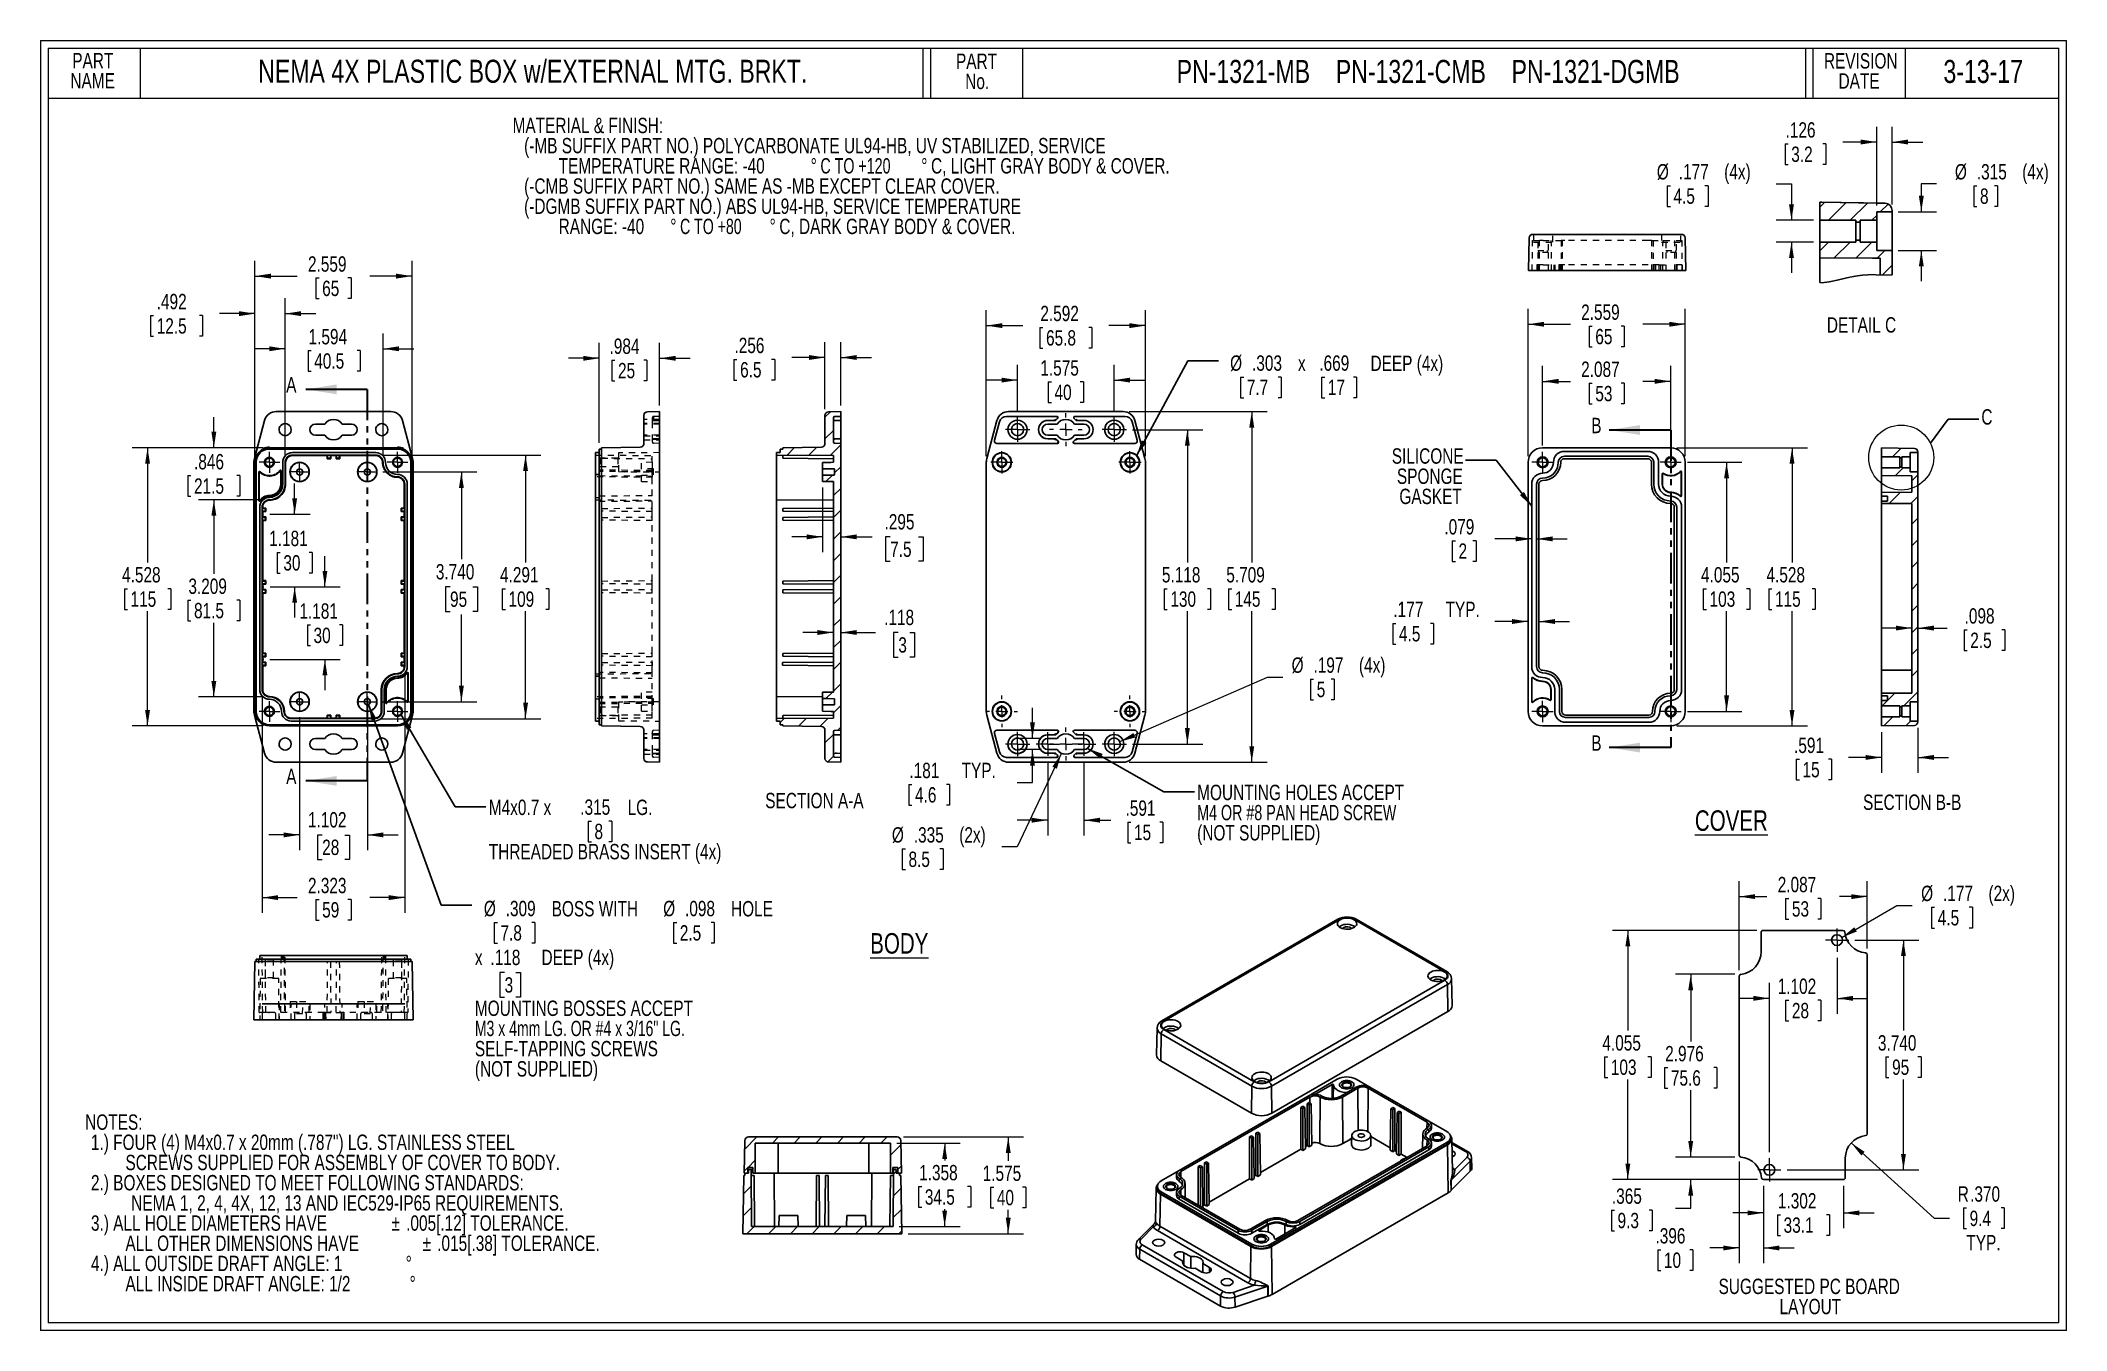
# Model space of a CAD drawing. Header units: inches. Extents: x 0.5 to 33.5, y 0.5 to 21.5.
import ezdxf

# ---------------------------------------------------------------- set-up
doc = ezdxf.new("R2010")
doc.units = ezdxf.units.IN
doc.header["$LTSCALE"] = 2
doc.header["$MEASUREMENT"] = 0
for name, pattern in [('CENTERX2', [0.8, 0.5, -0.1, 0.1, -0.1]), ('HIDDEN', [0.075, 0.05, -0.025]), ('PHANTOM', [0.5, 0.25, -0.05, 0.05, -0.05, 0.05, -0.05])]:
    doc.linetypes.add(name, pattern=pattern)
doc.styles.add('SLDTEXTSTYLE0', font='TXT', dxfattribs={"width": 0.75})
doc.styles.add('SLDTEXTSTYLE1', font='TXT', dxfattribs={"width": 0.694444})
doc.styles.add('SLDTEXTSTYLE2', font='TXT', dxfattribs={"width": 0.6875})
doc.styles.add('SLDTEXTSTYLE3', font='TXT', dxfattribs={"width": 0.683333})
doc.styles.add('SLDTEXTSTYLE4', font='TXT', dxfattribs={"width": 0.695652})
doc.dimstyles.new('SLDDIMSTYLE0', dxfattribs={"dimtxt": 0.25, "dimasz": 0.26, "dimexe": 0, "dimexo": 0.0625, "dimgap": 0.0625, "dimtad": 0, "dimtih": 1, "dimtoh": 1, "dimdec": 3, "dimrnd": 1e-09, "dimzin": 12, "dimdsep": 46, "dimtxsty": 'SLDTEXTSTYLE0', "dimsah": 1, "dimcen": 0.09, "dimadec": 0, "dimazin": 3, "dimtfac": 1, "dimtdec": 3, "dimtofl": 0, "dimtmove": 0, "dimatfit": 3, "dimfxl": 1, "dimfrac": 2, "dimtolj": 1, "dimtzin": 12, "dimarcsym": 0})
doc.dimstyles.new('SLDDIMSTYLE1', dxfattribs={"dimtxt": 0.25, "dimasz": 0.26, "dimexe": 0, "dimexo": 0.0625, "dimgap": 0.0625, "dimtad": 0, "dimtih": 1, "dimtoh": 1, "dimdec": 3, "dimrnd": 1e-09, "dimzin": 4, "dimdsep": 46, "dimtxsty": 'SLDTEXTSTYLE0', "dimsah": 1, "dimcen": 0, "dimadec": 0, "dimazin": 1, "dimtfac": 1, "dimtdec": 3, "dimtofl": 0, "dimtmove": 1, "dimatfit": 3, "dimfxl": 1, "dimfrac": 2, "dimtolj": 1, "dimtzin": 12, "dimarcsym": 0})
doc.dimstyles.new('SLDDIMSTYLE2', dxfattribs={"dimtxt": 0.25, "dimasz": 0.26, "dimexe": 0, "dimexo": 0.0625, "dimgap": 0.0625, "dimtad": 0, "dimtih": 1, "dimtoh": 1, "dimdec": 3, "dimrnd": 1e-09, "dimzin": 4, "dimdsep": 46, "dimtxsty": 'SLDTEXTSTYLE0', "dimsah": 1, "dimcen": 0.09, "dimadec": 0, "dimazin": 1, "dimtfac": 1, "dimtdec": 3, "dimtofl": 0, "dimtmove": 0, "dimatfit": 3, "dimfxl": 1, "dimfrac": 2, "dimtolj": 1, "dimtzin": 12, "dimarcsym": 0})
doc.dimstyles.new('SLDDIMSTYLE3', dxfattribs={"dimtxt": 0.25, "dimasz": 0.26, "dimexe": 0, "dimexo": 0.0625, "dimgap": 0.0625, "dimtad": 0, "dimtih": 1, "dimtoh": 1, "dimdec": 3, "dimrnd": 1e-09, "dimzin": 12, "dimdsep": 46, "dimtxsty": 'SLDTEXTSTYLE0', "dimsah": 1, "dimcen": 0, "dimadec": 0, "dimazin": 3, "dimtfac": 1, "dimtdec": 3, "dimtofl": 0, "dimtmove": 0, "dimatfit": 3, "dimfxl": 1, "dimfrac": 2, "dimtolj": 1, "dimtzin": 12, "dimarcsym": 0})
doc.dimstyles.new('SLDDIMSTYLE4', dxfattribs={"dimtxt": 0.25, "dimasz": 0.26, "dimexe": 0, "dimexo": 0.0625, "dimgap": 0.0625, "dimtad": 0, "dimtih": 1, "dimtoh": 1, "dimdec": 3, "dimrnd": 1e-09, "dimzin": 12, "dimdsep": 46, "dimtxsty": 'SLDTEXTSTYLE0', "dimsah": 1, "dimcen": 0.09, "dimadec": 0, "dimazin": 3, "dimtfac": 1, "dimtdec": 3, "dimtmove": 0, "dimatfit": 0, "dimfxl": 1, "dimfrac": 2, "dimtolj": 1, "dimtzin": 12, "dimarcsym": 0})
doc.dimstyles.new('SLDDIMSTYLE5', dxfattribs={"dimtxt": 0.18, "dimasz": 0.26, "dimexe": 0, "dimexo": 0.0625, "dimgap": 0, "dimtad": 0, "dimtih": 1, "dimtoh": 1, "dimdec": 0, "dimrnd": 1e-09, "dimzin": 0, "dimdsep": 46, "dimtxsty": 'Standard', "dimsah": 1, "dimcen": 0.09, "dimadec": 0, "dimazin": 0, "dimtfac": 0.26, "dimtdec": 0, "dimtofl": 0, "dimtmove": 0, "dimatfit": 3, "dimfxl": 1, "dimfrac": 2, "dimtolj": 1, "dimtzin": 0, "dimarcsym": 0})
doc.dimstyles.new('SLDDIMSTYLE6', dxfattribs={"dimtxt": 0.25, "dimasz": 0.26, "dimexe": 0, "dimexo": 0.0625, "dimgap": 0.0625, "dimtad": 0, "dimtih": 1, "dimtoh": 1, "dimdec": 3, "dimrnd": 1e-09, "dimzin": 12, "dimdsep": 46, "dimtxsty": 'SLDTEXTSTYLE0', "dimsah": 1, "dimcen": 0, "dimadec": 0, "dimazin": 3, "dimtfac": 1, "dimtdec": 3, "dimtofl": 0, "dimtmove": 0, "dimatfit": 3, "dimfxl": 1, "dimfrac": 2, "dimtolj": 1, "dimtzin": 12, "dimarcsym": 0})
doc.dimstyles.new('SLDDIMSTYLE7', dxfattribs={"dimtxt": 0.18, "dimasz": 0.26, "dimexe": 0, "dimexo": 0.0625, "dimgap": 0, "dimtad": 0, "dimtih": 1, "dimtoh": 1, "dimdec": 0, "dimrnd": 1e-09, "dimzin": 0, "dimdsep": 46, "dimtxsty": 'Standard', "dimblk1": 'NONE', "dimblk2": 'NONE', "dimsah": 1, "dimcen": 0.09, "dimadec": 0, "dimazin": 0, "dimtfac": 0.26, "dimtdec": 0, "dimtofl": 0, "dimtmove": 0, "dimatfit": 3, "dimldrblk": 'NONE', "dimfxl": 1, "dimfrac": 2, "dimtolj": 1, "dimtzin": 0, "dimarcsym": 0})
doc.dimstyles.new('SLDDIMSTYLE8', dxfattribs={"dimtxt": 0.25, "dimasz": 0.26, "dimexe": 0, "dimexo": 0.0625, "dimgap": 0.0625, "dimtad": 0, "dimtih": 1, "dimtoh": 1, "dimdec": 3, "dimlfac": 0.5, "dimrnd": 1e-09, "dimzin": 12, "dimdsep": 46, "dimtxsty": 'SLDTEXTSTYLE0', "dimsah": 1, "dimcen": 0.09, "dimadec": 0, "dimazin": 3, "dimtfac": 1, "dimtdec": 3, "dimtmove": 0, "dimatfit": 0, "dimfxl": 1, "dimfrac": 2, "dimtolj": 1, "dimtzin": 12, "dimarcsym": 0})

msp = doc.modelspace()

# ---------------------------------------------------------------- texts
at = {"color": 7, "linetype": 'Continuous', "lineweight": 0, "attachment_point": 2, "style": 'SLDTEXTSTYLE0'}
for s, insert, char_height in [('NEMA 4X PLASTIC BOX w/EXTERNAL MTG. BRKT.', (8.521, 21.2214), 0.375), ('PN-1321-MB    PN-1321-CMB    PN-1321-DGMB', (23.1053, 21.2186), 0.375), ('3-13-17', (32.1468, 21.2186), 0.375), ('\\LCOVER', (28.0435, 9.0015), 0.33333), ('\\LBODY', (14.4908, 7.0029), 0.33333)]:
    msp.add_mtext(s, dxfattribs=dict(at, insert=insert, char_height=char_height))
at = {"color": 7, "linetype": 'Continuous', "lineweight": 18, "char_height": 0.25, "style": 'SLDTEXTSTYLE0'}
for s, insert, attachment_point in [('DETAIL C', (30.1641, 17.0299), 2), ('C', (32.1161, 15.5318), 1), ('SECTION A-A', (13.1087, 9.2862), 2), ('SECTION B-B', (30.9897, 9.2589), 2)]:
    msp.add_mtext(s, dxfattribs=dict(at, insert=insert, attachment_point=attachment_point))
at = {"color": 7, "linetype": 'Continuous', "char_height": 0.25, "attachment_point": 1, "style": 'SLDTEXTSTYLE0'}
for s, insert in [('A', (4.5039, 16.0541)), ('B', (25.7615, 15.3921)), ('B', (25.7615, 10.2221)), ('A', (4.5039, 9.6795))]:
    msp.add_mtext(s, dxfattribs=dict(at, insert=insert))

# ---------------------------------------------------------------- blocks, each defined once
blk = doc.blocks.new('SW_NOTE_0')
at = {"color": 0, "linetype": 'Continuous', "lineweight": 0, "char_height": 0.25, "attachment_point": 2, "style": 'SLDTEXTSTYLE0'}
for s, insert in [('SUGGESTED PC BOARD', (1.781, 0.322)), ('LAYOUT', (1.799, -0.006))]:
    blk.add_mtext(s, dxfattribs=dict(at, insert=insert))
blk = doc.blocks.new('SW_NOTE_1')
at = {"color": 0, "linetype": 'Continuous', "lineweight": 0, "char_height": 0.25, "attachment_point": 1}
for s, insert, style in [('MATERIAL & FINISH:', (0, 0.322), 'SLDTEXTSTYLE0'), ('(-MB SUFFIX PART NO.) POLYCARBONATE UL94-HB, UV STABILIZED, SERVICE', (0.188, -0.006), 'SLDTEXTSTYLE0'), ('(-CMB SUFFIX PART NO.) SAME AS -MB EXCEPT CLEAR COVER.', (0.188, -0.664), 'SLDTEXTSTYLE0'), ('TEMPERATURE RANGE: -40', (0.75, -0.335), 'SLDTEXTSTYLE0'), ('%%d', (4.855, -0.335), 'SLDTEXTSTYLE0'), ('C TO +120', (5.014, -0.335), 'SLDTEXTSTYLE1'), ('%%d', (6.657, -0.335), 'SLDTEXTSTYLE0'), ('C, LIGHT GRAY BODY & COVER.', (6.816, -0.335), 'SLDTEXTSTYLE0'), ('(-DGMB SUFFIX PART NO.) ABS UL94-HB, SERVICE TEMPERATURE', (0.188, -0.993), 'SLDTEXTSTYLE0'), ('RANGE: -40', (0.75, -1.321), 'SLDTEXTSTYLE0'), ('%%d', (2.569, -1.321), 'SLDTEXTSTYLE0'), ('C TO +80', (2.728, -1.321), 'SLDTEXTSTYLE2'), ('%%d', (4.186, -1.321), 'SLDTEXTSTYLE0'), ('C, DARK GRAY BODY & COVER.', (4.345, -1.321), 'SLDTEXTSTYLE0')]:
    blk.add_mtext(s, dxfattribs=dict(at, insert=insert, style=style))
blk = doc.blocks.new('SW_NOTE_2')
at = {"color": 0, "linetype": 'Continuous', "lineweight": 0, "char_height": 0.25, "attachment_point": 1, "style": 'SLDTEXTSTYLE0'}
for s, insert in [('NOTES:', (0, 0.322)), ('1.) FOUR (4) M4x0.7 x 20mm (.787") LG. STAINLESS STEEL', (0.094, -0.006)), ('2.) BOXES DESIGNED TO MEET FOLLOWING STANDARDS:', (0.094, -0.664)), ('SCREWS SUPPLIED FOR ASSEMBLY OF COVER TO BODY.', (0.656, -0.335)), ('NEMA 1, 2, 4, 4X, 12, 13 AND IEC529-IP65 REQUIREMENTS.', (0.75, -0.993)), ('3.) ALL HOLE DIAMETERS HAVE', (0.094, -1.321)), ('.005[.12] TOLERANCE.', (5.228, -1.321)), ('ALL OTHER DIMENSIONS HAVE', (0.656, -1.65)), ('%%p', (4.99, -1.321)), ('.015[.38] TOLERANCE.', (5.734, -1.65)), ('4.) ALL OUTSIDE DRAFT ANGLE: 1', (0.094, -1.979)), ('%%d', (5.22, -1.979)), ('%%p', (5.496, -1.65)), ('ALL INSIDE DRAFT ANGLE: 1/2', (0.656, -2.308)), ('%%d', (5.284, -2.308))]:
    blk.add_mtext(s, dxfattribs=dict(at, insert=insert))
blk = doc.blocks.new('SW_NOTE_3')
at = {"color": 0, "linetype": 'Continuous', "lineweight": 0, "char_height": 0.25, "attachment_point": 2, "style": 'SLDTEXTSTYLE0'}
for s, insert in [('PART', (0.379, 0.322)), ('NAME', (0.376, -0.006))]:
    blk.add_mtext(s, dxfattribs=dict(at, insert=insert))
blk = doc.blocks.new('SW_NOTE_4')
at = {"color": 0, "linetype": 'Continuous', "lineweight": 0, "char_height": 0.25, "attachment_point": 2, "style": 'SLDTEXTSTYLE0'}
for s, insert in [('PART', (0.379, 0.322)), ('No.', (0.39, -0.006))]:
    blk.add_mtext(s, dxfattribs=dict(at, insert=insert))
blk = doc.blocks.new('SW_NOTE_5')
at = {"color": 0, "linetype": 'Continuous', "lineweight": 0, "char_height": 0.25, "attachment_point": 2, "style": 'SLDTEXTSTYLE0'}
for s, insert in [('REVISION', (0.734, 0.322)), ('DATE', (0.707, -0.006))]:
    blk.add_mtext(s, dxfattribs=dict(at, insert=insert))
blk = doc.blocks.new('_D')
at = {"color": 7, "linetype": 'Continuous', "lineweight": 18}
for p, q in [((28.461, 7.047), (26.108, 7.047)), ((26.358, 7.047), (26.358, 5.416)), ((25.98, 4.989), (25.98, 4.652)), ((25.98, 4.989), (26.03, 4.989)), ((26.737, 4.989), (26.686, 4.989)), ((26.737, 4.989), (26.737, 4.652)), ((25.98, 4.652), (26.03, 4.652)), ((26.358, 2.991), (26.358, 4.622)), ((26.737, 4.652), (26.686, 4.652)), ((28.467, 2.991), (26.108, 2.991))]:
    blk.add_line(p, q, dxfattribs=at)
for points in [[(26.358, 7.047), (26.318, 6.787), (26.398, 6.787)], [(26.358, 2.991), (26.398, 3.251), (26.318, 3.251)]]:
    blk.add_solid(points, dxfattribs=at)
at = {"color": 7, "linetype": 'Continuous', "lineweight": 18, "char_height": 0.25, "attachment_point": 1, "style": 'SLDTEXTSTYLE0'}
for s, insert in [('4.055', (25.943, 5.341)), ('103', (26.081, 4.945))]:
    blk.add_mtext(s, dxfattribs=dict(at, insert=insert))
blk = doc.blocks.new('_D_1')
at = {"color": 7, "linetype": 'Continuous', "lineweight": 18}
for p, q in [((28.171, 6.401), (28.171, 7.847)), ((28.171, 7.597), (28.623, 7.597)), ((30.258, 7.597), (29.806, 7.597)), ((30.258, 6.751), (30.258, 7.847)), ((28.928, 7.567), (28.928, 7.23)), ((28.928, 7.567), (28.979, 7.567)), ((29.501, 7.567), (29.45, 7.567)), ((29.501, 7.567), (29.501, 7.23)), ((28.928, 7.23), (28.979, 7.23)), ((29.501, 7.23), (29.45, 7.23))]:
    blk.add_line(p, q, dxfattribs=at)
for points in [[(28.171, 7.597), (28.431, 7.557), (28.431, 7.637)], [(30.258, 7.597), (29.998, 7.637), (29.998, 7.557)]]:
    blk.add_solid(points, dxfattribs=at)
at = {"color": 7, "linetype": 'Continuous', "lineweight": 18, "char_height": 0.25, "attachment_point": 1, "style": 'SLDTEXTSTYLE0'}
for s, insert in [('2.087', (28.799, 7.919)), ('53', (29.03, 7.522))]:
    blk.add_mtext(s, dxfattribs=dict(at, insert=insert))
blk = doc.blocks.new('_D_2')
at = {"color": 7, "linetype": 'Continuous', "lineweight": 18}
for p, q in [((29.996, 3.587), (31.347, 2.36)), ((31.347, 2.36), (31.597, 2.36)), ((31.823, 2.529), (31.823, 2.192)), ((31.823, 2.529), (31.874, 2.529)), ((32.488, 2.529), (32.437, 2.529)), ((32.488, 2.529), (32.488, 2.192)), ((31.823, 2.192), (31.874, 2.192)), ((32.488, 2.192), (32.437, 2.192))]:
    blk.add_line(p, q, dxfattribs=at)
blk.add_solid([(29.996, 3.587), (30.161, 3.382), (30.215, 3.442)], dxfattribs=at)
at = {"color": 7, "linetype": 'Continuous', "lineweight": 18, "char_height": 0.25, "attachment_point": 1, "style": 'SLDTEXTSTYLE0'}
for s, insert in [('R', (31.731, 2.881)), ('.370', (31.933, 2.881)), ('9.4', (31.925, 2.484)), ('TYP.', (31.872, 2.088))]:
    blk.add_mtext(s, dxfattribs=dict(at, insert=insert))
blk = doc.blocks.new('_D_3')
at = {"color": 7, "linetype": 'Continuous', "lineweight": 18}
for p, q in [((30.054, 6.889), (31.097, 6.889)), ((30.847, 6.889), (30.847, 5.416)), ((30.56, 4.989), (30.56, 4.652)), ((30.56, 4.989), (30.611, 4.989)), ((31.133, 4.989), (31.082, 4.989)), ((31.133, 4.989), (31.133, 4.652)), ((30.56, 4.652), (30.611, 4.652)), ((30.847, 3.149), (30.847, 4.622)), ((31.133, 4.652), (31.082, 4.652)), ((28.952, 3.149), (31.097, 3.149))]:
    blk.add_line(p, q, dxfattribs=at)
for points in [[(30.847, 6.889), (30.807, 6.629), (30.887, 6.629)], [(30.847, 3.149), (30.887, 3.409), (30.807, 3.409)]]:
    blk.add_solid(points, dxfattribs=at)
at = {"color": 7, "linetype": 'Continuous', "lineweight": 18, "char_height": 0.25, "attachment_point": 1, "style": 'SLDTEXTSTYLE0'}
for s, insert in [('3.740', (30.431, 5.341)), ('95', (30.662, 4.945))]:
    blk.add_mtext(s, dxfattribs=dict(at, insert=insert))
blk = doc.blocks.new('_D_4')
at = {"color": 7, "linetype": 'Continuous', "lineweight": 18}
for p, q in [((29.842, 6.933), (30.74, 7.452)), ((30.74, 7.452), (30.99, 7.452)), ((31.304, 7.423), (31.304, 7.086)), ((31.304, 7.423), (31.355, 7.423)), ((31.969, 7.423), (31.918, 7.423)), ((31.969, 7.423), (31.969, 7.086)), ((31.304, 7.086), (31.355, 7.086)), ((31.969, 7.086), (31.918, 7.086))]:
    blk.add_line(p, q, dxfattribs=at)
blk.add_solid([(29.842, 6.933), (30.088, 7.029), (30.047, 7.098)], dxfattribs=at)
at = {"color": 7, "linetype": 'Continuous', "lineweight": 18, "char_height": 0.25, "attachment_point": 1, "style": 'SLDTEXTSTYLE0'}
for s, insert in [('%%c', (31.135, 7.775)), ('.177', (31.492, 7.775)), ('(2x)', (32.232, 7.775)), ('4.5', (31.406, 7.378))]:
    blk.add_mtext(s, dxfattribs=dict(at, insert=insert))
blk = doc.blocks.new('_D_5')
at = {"color": 7, "linetype": 'Continuous', "lineweight": 18}
for p, q in [((28.099, 6.332), (27.132, 6.332)), ((27.382, 6.332), (27.382, 5.241)), ((26.957, 4.814), (26.957, 4.477)), ((26.957, 4.814), (27.008, 4.814)), ((27.807, 4.814), (27.756, 4.814)), ((27.807, 4.814), (27.807, 4.477)), ((26.957, 4.477), (27.008, 4.477)), ((27.382, 3.356), (27.382, 4.447)), ((27.807, 4.477), (27.756, 4.477)), ((28.1, 3.356), (27.132, 3.356))]:
    blk.add_line(p, q, dxfattribs=at)
for points in [[(27.382, 6.332), (27.342, 6.072), (27.422, 6.072)], [(27.382, 3.356), (27.422, 3.616), (27.342, 3.616)]]:
    blk.add_solid(points, dxfattribs=at)
at = {"color": 7, "linetype": 'Continuous', "lineweight": 18, "char_height": 0.25, "attachment_point": 1, "style": 'SLDTEXTSTYLE0'}
for s, insert in [('2.976', (26.966, 5.166)), ('75.6', (27.059, 4.77))]:
    blk.add_mtext(s, dxfattribs=dict(at, insert=insert))
blk = doc.blocks.new('_D_6')
at = {"color": 7, "linetype": 'Continuous', "lineweight": 18}
for p, q in [((27.382, 3.356), (27.382, 3.856)), ((28.1, 3.356), (27.132, 3.356)), ((28.467, 2.991), (27.132, 2.991)), ((27.382, 2.524), (27.382, 2.991)), ((26.089, 2.494), (26.089, 2.157)), ((26.089, 2.494), (26.14, 2.494)), ((26.753, 2.494), (26.703, 2.494)), ((26.753, 2.494), (26.753, 2.157)), ((27.132, 2.524), (27.382, 2.524)), ((26.089, 2.157), (26.14, 2.157)), ((26.753, 2.157), (26.703, 2.157))]:
    blk.add_line(p, q, dxfattribs=at)
for points in [[(27.382, 3.356), (27.422, 3.616), (27.342, 3.616)], [(27.382, 2.991), (27.342, 2.731), (27.422, 2.731)]]:
    blk.add_solid(points, dxfattribs=at)
at = {"color": 7, "linetype": 'Continuous', "lineweight": 18, "char_height": 0.25, "attachment_point": 1, "style": 'SLDTEXTSTYLE0'}
for s, insert in [('.365', (26.098, 2.846)), ('9.3', (26.19, 2.449))]:
    blk.add_mtext(s, dxfattribs=dict(at, insert=insert))
blk = doc.blocks.new('_D_7')
at = {"color": 7, "linetype": 'Continuous', "lineweight": 18}
for p, q in [((28.171, 3.287), (28.171, 1.627)), ((28.567, 2.891), (28.567, 1.627)), ((26.845, 1.848), (26.845, 1.51)), ((26.845, 1.848), (26.896, 1.848)), ((27.417, 1.848), (27.367, 1.848)), ((27.417, 1.848), (27.417, 1.51)), ((28.171, 1.877), (27.694, 1.877)), ((28.567, 1.877), (29.067, 1.877)), ((26.845, 1.51), (26.896, 1.51)), ((27.417, 1.51), (27.367, 1.51))]:
    blk.add_line(p, q, dxfattribs=at)
for points in [[(28.171, 1.877), (27.911, 1.917), (27.911, 1.837)], [(28.567, 1.877), (28.827, 1.837), (28.827, 1.917)]]:
    blk.add_solid(points, dxfattribs=at)
at = {"color": 7, "linetype": 'Continuous', "lineweight": 18, "char_height": 0.25, "attachment_point": 1, "style": 'SLDTEXTSTYLE0'}
for s, insert in [('.396', (26.808, 2.2)), ('10', (26.946, 1.803))]:
    blk.add_mtext(s, dxfattribs=dict(at, insert=insert))
blk = doc.blocks.new('_D_8')
at = {"color": 7, "linetype": 'Continuous', "lineweight": 18}
for p, q in [((28.567, 2.891), (28.567, 2.198)), ((29.869, 2.891), (29.869, 2.198)), ((28.567, 2.448), (28.067, 2.448)), ((28.793, 2.418), (28.793, 2.081)), ((28.793, 2.418), (28.844, 2.418)), ((29.642, 2.418), (29.592, 2.418)), ((29.642, 2.418), (29.642, 2.081)), ((29.869, 2.448), (30.369, 2.448)), ((28.793, 2.081), (28.844, 2.081)), ((29.642, 2.081), (29.592, 2.081))]:
    blk.add_line(p, q, dxfattribs=at)
for points in [[(28.567, 2.448), (28.307, 2.488), (28.307, 2.408)], [(29.869, 2.448), (30.129, 2.408), (30.129, 2.488)]]:
    blk.add_solid(points, dxfattribs=at)
at = {"color": 7, "linetype": 'Continuous', "lineweight": 18, "char_height": 0.25, "attachment_point": 1, "style": 'SLDTEXTSTYLE0'}
for s, insert in [('1.302', (28.802, 2.77)), ('33.1', (28.895, 2.374))]:
    blk.add_mtext(s, dxfattribs=dict(at, insert=insert))
blk = doc.blocks.new('_D_9')
at = {"color": 7, "linetype": 'Continuous', "lineweight": 18}
for p, q in [((29.766, 6.6), (29.766, 5.691)), ((28.663, 5.941), (28.163, 5.941)), ((28.663, 3.437), (28.663, 6.191)), ((29.766, 5.941), (30.266, 5.941)), ((28.928, 5.911), (28.928, 5.574)), ((28.928, 5.911), (28.979, 5.911)), ((29.501, 5.911), (29.45, 5.911)), ((29.501, 5.911), (29.501, 5.574)), ((28.928, 5.574), (28.979, 5.574)), ((29.501, 5.574), (29.45, 5.574))]:
    blk.add_line(p, q, dxfattribs=at)
for points in [[(28.663, 5.941), (28.403, 5.981), (28.403, 5.901)], [(29.766, 5.941), (30.026, 5.901), (30.026, 5.981)]]:
    blk.add_solid(points, dxfattribs=at)
at = {"color": 7, "linetype": 'Continuous', "lineweight": 18, "char_height": 0.25, "attachment_point": 1, "style": 'SLDTEXTSTYLE0'}
for s, insert in [('1.102', (28.799, 6.263)), ('28', (29.03, 5.867))]:
    blk.add_mtext(s, dxfattribs=dict(at, insert=insert))
blk = doc.blocks.new('SW_CENTERMARKSYMBOL_0')
at = {"color": 0, "linetype": 'Continuous', "lineweight": 18}
for p, q in [((-0.1, 0), (-0.189, 0)), ((0, 0), (-0.1, 0)), ((0, 0.1), (0, 0.189)), ((0, 0), (0, 0.1)), ((0, 0), (0, -0.1)), ((0, 0), (0.1, 0)), ((0.1, 0), (0.189, 0)), ((0, -0.1), (0, -0.189))]:
    blk.add_line(p, q, dxfattribs=at)
blk = doc.blocks.new('SW_CENTERMARKSYMBOL_1')
at = {"color": 0, "linetype": 'Continuous', "lineweight": 18}
for p, q in [((-0.1, 0), (-0.189, 0)), ((0, 0), (-0.1, 0)), ((0, 0.1), (0, 0.189)), ((0, 0), (0, 0.1)), ((0, 0), (0, -0.1)), ((0, 0), (0.1, 0)), ((0.1, 0), (0.189, 0)), ((0, -0.1), (0, -0.189))]:
    blk.add_line(p, q, dxfattribs=at)
blk = doc.blocks.new('_D_10')
at = {"color": 7, "linetype": 'Continuous', "lineweight": 18}
for p, q in [((14.448, 3.586), (15.48, 3.586)), ((15.23, 3.586), (15.23, 3.303)), ((14.805, 2.877), (14.805, 2.54)), ((14.805, 2.877), (14.856, 2.877)), ((15.655, 2.877), (15.604, 2.877)), ((15.655, 2.877), (15.655, 2.54)), ((14.805, 2.54), (14.856, 2.54)), ((15.23, 2.227), (15.23, 2.51)), ((15.655, 2.54), (15.604, 2.54)), ((14.49, 2.227), (15.48, 2.227))]:
    blk.add_line(p, q, dxfattribs=at)
for points in [[(15.23, 3.586), (15.19, 3.326), (15.27, 3.326)], [(15.23, 2.227), (15.27, 2.487), (15.19, 2.487)]]:
    blk.add_solid(points, dxfattribs=at)
at = {"color": 7, "linetype": 'Continuous', "lineweight": 18, "char_height": 0.25, "attachment_point": 1, "style": 'SLDTEXTSTYLE0'}
for s, insert in [('1.358', (14.814, 3.229)), ('34.5', (14.907, 2.832))]:
    blk.add_mtext(s, dxfattribs=dict(at, insert=insert))
blk = doc.blocks.new('_D_11')
at = {"color": 7, "linetype": 'Continuous', "lineweight": 18}
for p, q in [((14.557, 3.684), (16.515, 3.684)), ((16.265, 3.684), (16.265, 3.293)), ((15.979, 2.867), (15.979, 2.53)), ((15.979, 2.867), (16.03, 2.867)), ((16.551, 2.867), (16.5, 2.867)), ((16.551, 2.867), (16.551, 2.53)), ((15.979, 2.53), (16.03, 2.53)), ((16.265, 2.109), (16.265, 2.5)), ((16.551, 2.53), (16.5, 2.53)), ((14.633, 2.109), (16.515, 2.109))]:
    blk.add_line(p, q, dxfattribs=at)
for points in [[(16.265, 3.684), (16.225, 3.424), (16.305, 3.424)], [(16.265, 2.109), (16.305, 2.369), (16.225, 2.369)]]:
    blk.add_solid(points, dxfattribs=at)
at = {"color": 7, "linetype": 'Continuous', "lineweight": 18, "char_height": 0.25, "attachment_point": 1, "style": 'SLDTEXTSTYLE0'}
for s, insert in [('1.575', (15.849, 3.219)), ('40', (16.08, 2.822))]:
    blk.add_mtext(s, dxfattribs=dict(at, insert=insert))
blk = doc.blocks.new('_D_12')
at = {"color": 7, "linetype": 'Continuous', "lineweight": 18}
for p, q in [((4.642, 13.821), (4.642, 14.321)), ((4.236, 13.821), (4.892, 13.821)), ((4.356, 13.201), (4.356, 12.864)), ((4.356, 13.201), (4.407, 13.201)), ((4.929, 13.201), (4.878, 13.201)), ((4.929, 13.201), (4.929, 12.864)), ((4.242, 12.64), (4.892, 12.64)), ((4.356, 12.864), (4.407, 12.864)), ((4.642, 12.64), (4.642, 12.14)), ((4.929, 12.864), (4.878, 12.864))]:
    blk.add_line(p, q, dxfattribs=at)
for points in [[(4.642, 13.821), (4.682, 14.081), (4.602, 14.081)], [(4.642, 12.64), (4.602, 12.38), (4.682, 12.38)]]:
    blk.add_solid(points, dxfattribs=at)
at = {"color": 7, "linetype": 'Continuous', "lineweight": 18, "char_height": 0.25, "attachment_point": 1, "style": 'SLDTEXTSTYLE0'}
for s, insert in [('1.181', (4.227, 13.553)), ('30', (4.458, 13.156))]:
    blk.add_mtext(s, dxfattribs=dict(at, insert=insert))
blk = doc.blocks.new('_D_13')
at = {"color": 7, "linetype": 'Continuous', "lineweight": 18}
for p, q in [((5.135, 12.64), (5.135, 13.14)), ((4.242, 12.64), (5.385, 12.64)), ((4.849, 12.02), (4.849, 11.683)), ((4.849, 12.02), (4.9, 12.02)), ((5.421, 12.02), (5.37, 12.02)), ((5.421, 12.02), (5.421, 11.683)), ((4.849, 11.683), (4.9, 11.683)), ((5.421, 11.683), (5.37, 11.683)), ((4.24, 11.459), (5.385, 11.459)), ((5.135, 11.459), (5.135, 10.959))]:
    blk.add_line(p, q, dxfattribs=at)
for points in [[(5.135, 12.64), (5.175, 12.9), (5.095, 12.9)], [(5.135, 11.459), (5.095, 11.199), (5.175, 11.199)]]:
    blk.add_solid(points, dxfattribs=at)
at = {"color": 7, "linetype": 'Continuous', "lineweight": 18, "char_height": 0.25, "attachment_point": 1, "style": 'SLDTEXTSTYLE0'}
for s, insert in [('1.181', (4.719, 12.372)), ('30', (4.95, 11.975))]:
    blk.add_mtext(s, dxfattribs=dict(at, insert=insert))
blk = doc.blocks.new('_D_14')
at = {"color": 7, "linetype": 'Continuous', "lineweight": 18}
for p, q in [((3.995, 14.768), (3.995, 17.949)), ((6.554, 14.768), (6.554, 17.949)), ((3.995, 17.699), (4.683, 17.699)), ((4.988, 17.669), (4.988, 17.332)), ((4.988, 17.669), (5.039, 17.669)), ((5.561, 17.669), (5.51, 17.669)), ((5.561, 17.669), (5.561, 17.332)), ((6.554, 17.699), (5.866, 17.699)), ((4.988, 17.332), (5.039, 17.332)), ((5.561, 17.332), (5.51, 17.332))]:
    blk.add_line(p, q, dxfattribs=at)
for points in [[(3.995, 17.699), (4.255, 17.659), (4.255, 17.739)], [(6.554, 17.699), (6.294, 17.739), (6.294, 17.659)]]:
    blk.add_solid(points, dxfattribs=at)
at = {"color": 7, "linetype": 'Continuous', "lineweight": 18, "char_height": 0.25, "attachment_point": 1, "style": 'SLDTEXTSTYLE0'}
for s, insert in [('2.559', (4.859, 18.021)), ('65', (5.09, 17.625))]:
    blk.add_mtext(s, dxfattribs=dict(at, insert=insert))
blk = doc.blocks.new('_D_15')
at = {"color": 7, "linetype": 'Continuous', "lineweight": 18}
for p, q in [((4.131, 14.904), (1.996, 14.904)), ((2.246, 14.904), (2.246, 13.037)), ((1.868, 12.61), (1.868, 12.273)), ((1.868, 12.61), (1.918, 12.61)), ((2.625, 12.61), (2.574, 12.61)), ((2.625, 12.61), (2.625, 12.273)), ((1.868, 12.273), (1.918, 12.273)), ((2.246, 10.376), (2.246, 12.243)), ((2.625, 12.273), (2.574, 12.273)), ((4.131, 10.376), (1.996, 10.376))]:
    blk.add_line(p, q, dxfattribs=at)
for points in [[(2.246, 14.904), (2.206, 14.644), (2.286, 14.644)], [(2.246, 10.376), (2.286, 10.636), (2.206, 10.636)]]:
    blk.add_solid(points, dxfattribs=at)
at = {"color": 7, "linetype": 'Continuous', "lineweight": 18, "char_height": 0.25, "attachment_point": 1, "style": 'SLDTEXTSTYLE0'}
for s, insert in [('4.528', (1.831, 12.962)), ('115', (1.969, 12.566))]:
    blk.add_mtext(s, dxfattribs=dict(at, insert=insert))
blk = doc.blocks.new('_D_16')
at = {"color": 7, "linetype": 'Continuous', "lineweight": 18}
for p, q in [((6.063, 14.786), (8.653, 14.786)), ((8.403, 14.786), (8.403, 13.037)), ((8.024, 12.61), (8.024, 12.273)), ((8.024, 12.61), (8.075, 12.61)), ((8.781, 12.61), (8.731, 12.61)), ((8.781, 12.61), (8.781, 12.273)), ((8.024, 12.273), (8.075, 12.273)), ((8.403, 10.494), (8.403, 12.243)), ((8.781, 12.273), (8.731, 12.273)), ((6.044, 10.494), (8.653, 10.494))]:
    blk.add_line(p, q, dxfattribs=at)
for points in [[(8.403, 14.786), (8.363, 14.526), (8.443, 14.526)], [(8.403, 10.494), (8.443, 10.754), (8.363, 10.754)]]:
    blk.add_solid(points, dxfattribs=at)
at = {"color": 7, "linetype": 'Continuous', "lineweight": 18, "char_height": 0.25, "attachment_point": 1, "style": 'SLDTEXTSTYLE0'}
for s, insert in [('4.291', (7.987, 12.962)), ('109', (8.126, 12.566))]:
    blk.add_mtext(s, dxfattribs=dict(at, insert=insert))
blk = doc.blocks.new('_D_17')
at = {"color": 7, "linetype": 'Continuous', "lineweight": 18}
for p, q in [((4.131, 14.057), (3.076, 14.057)), ((3.326, 14.057), (3.326, 12.85)), ((2.902, 12.423), (2.902, 12.086)), ((2.902, 12.423), (2.952, 12.423)), ((3.751, 12.423), (3.7, 12.423)), ((3.751, 12.423), (3.751, 12.086)), ((2.902, 12.086), (2.952, 12.086)), ((3.326, 10.849), (3.326, 12.056)), ((3.751, 12.086), (3.7, 12.086)), ((4.131, 10.849), (3.076, 10.849))]:
    blk.add_line(p, q, dxfattribs=at)
for points in [[(3.326, 14.057), (3.286, 13.797), (3.366, 13.797)], [(3.326, 10.849), (3.366, 11.109), (3.286, 11.109)]]:
    blk.add_solid(points, dxfattribs=at)
at = {"color": 7, "linetype": 'Continuous', "lineweight": 18, "char_height": 0.25, "attachment_point": 1, "style": 'SLDTEXTSTYLE0'}
for s, insert in [('3.209', (2.911, 12.775)), ('81.5', (3.003, 12.379))]:
    blk.add_mtext(s, dxfattribs=dict(at, insert=insert))
blk = doc.blocks.new('_D_18')
at = {"color": 7, "linetype": 'Continuous', "lineweight": 18}
for p, q in [((4.487, 16.516), (3.987, 16.516)), ((4.487, 14.768), (4.487, 16.766)), ((6.082, 14.768), (6.082, 16.766)), ((6.082, 16.516), (6.582, 16.516)), ((4.86, 16.486), (4.86, 16.149)), ((4.86, 16.486), (4.91, 16.486)), ((5.709, 16.486), (5.658, 16.486)), ((5.709, 16.486), (5.709, 16.149)), ((4.86, 16.149), (4.91, 16.149)), ((5.709, 16.149), (5.658, 16.149))]:
    blk.add_line(p, q, dxfattribs=at)
for points in [[(4.487, 16.516), (4.227, 16.556), (4.227, 16.476)], [(6.082, 16.516), (6.342, 16.476), (6.342, 16.556)]]:
    blk.add_solid(points, dxfattribs=at)
at = {"color": 7, "linetype": 'Continuous', "lineweight": 18, "char_height": 0.25, "attachment_point": 1, "style": 'SLDTEXTSTYLE0'}
for s, insert in [('1.594', (4.869, 16.838)), ('40.5', (4.961, 16.442))]:
    blk.add_mtext(s, dxfattribs=dict(at, insert=insert))
blk = doc.blocks.new('_D_19')
at = {"color": 7, "linetype": 'Continuous', "lineweight": 18}
for p, q in [((3.995, 14.768), (3.995, 17.338)), ((4.487, 14.768), (4.487, 17.338)), ((2.294, 17.058), (2.294, 16.721)), ((2.294, 17.058), (2.345, 17.058)), ((3.143, 17.058), (3.093, 17.058)), ((3.143, 17.058), (3.143, 16.721)), ((3.995, 17.088), (3.42, 17.088)), ((4.487, 17.088), (4.987, 17.088)), ((2.294, 16.721), (2.345, 16.721)), ((3.143, 16.721), (3.093, 16.721))]:
    blk.add_line(p, q, dxfattribs=at)
for points in [[(3.995, 17.088), (3.735, 17.128), (3.735, 17.048)], [(4.487, 17.088), (4.747, 17.048), (4.747, 17.128)]]:
    blk.add_solid(points, dxfattribs=at)
at = {"color": 7, "linetype": 'Continuous', "lineweight": 18, "char_height": 0.25, "attachment_point": 1, "style": 'SLDTEXTSTYLE0'}
for s, insert in [('.492', (2.395, 17.41)), ('12.5', (2.395, 17.013))]:
    blk.add_mtext(s, dxfattribs=dict(at, insert=insert))
blk = doc.blocks.new('_D_20')
at = {"color": 7, "linetype": 'Continuous', "lineweight": 18}
for p, q in [((3.326, 14.904), (3.326, 15.404)), ((4.131, 14.904), (3.076, 14.904)), ((2.902, 14.451), (2.902, 14.114)), ((2.902, 14.451), (2.952, 14.451)), ((3.751, 14.451), (3.7, 14.451)), ((3.751, 14.451), (3.751, 14.114)), ((2.902, 14.114), (2.952, 14.114)), ((4.131, 14.057), (3.076, 14.057)), ((3.326, 14.057), (3.326, 13.557)), ((3.751, 14.114), (3.7, 14.114))]:
    blk.add_line(p, q, dxfattribs=at)
for points in [[(3.326, 14.904), (3.366, 15.164), (3.286, 15.164)], [(3.326, 14.057), (3.286, 13.797), (3.366, 13.797)]]:
    blk.add_solid(points, dxfattribs=at)
at = {"color": 7, "linetype": 'Continuous', "lineweight": 18, "char_height": 0.25, "attachment_point": 1, "style": 'SLDTEXTSTYLE0'}
for s, insert in [('.846', (3.003, 14.803)), ('21.5', (3.003, 14.406))]:
    blk.add_mtext(s, dxfattribs=dict(at, insert=insert))
blk = doc.blocks.new('_D_21')
at = {"color": 7, "linetype": 'Continuous', "lineweight": 18}
for p, q in [((6.436, 11.241), (6.436, 7.331)), ((4.113, 10.867), (4.113, 7.331)), ((4.113, 7.581), (4.683, 7.581)), ((4.988, 7.551), (4.988, 7.214)), ((4.988, 7.551), (5.039, 7.551)), ((5.561, 7.551), (5.51, 7.551)), ((5.561, 7.551), (5.561, 7.214)), ((6.436, 7.581), (5.866, 7.581)), ((4.988, 7.214), (5.039, 7.214)), ((5.561, 7.214), (5.51, 7.214))]:
    blk.add_line(p, q, dxfattribs=at)
for points in [[(4.113, 7.581), (4.373, 7.541), (4.373, 7.621)], [(6.436, 7.581), (6.176, 7.621), (6.176, 7.541)]]:
    blk.add_solid(points, dxfattribs=at)
at = {"color": 7, "linetype": 'Continuous', "lineweight": 18, "char_height": 0.25, "attachment_point": 1, "style": 'SLDTEXTSTYLE0'}
for s, insert in [('2.323', (4.859, 7.903)), ('59', (5.09, 7.507))]:
    blk.add_mtext(s, dxfattribs=dict(at, insert=insert))
blk = doc.blocks.new('_D_22')
at = {"color": 7, "linetype": 'Continuous', "lineweight": 18}
for p, q in [((6.078, 14.51), (7.608, 14.51)), ((7.358, 14.51), (7.358, 13.09)), ((7.173, 12.638), (7.097, 12.638)), ((7.097, 12.638), (7.097, 12.241)), ((7.543, 12.638), (7.619, 12.638)), ((7.619, 12.638), (7.619, 12.241)), ((7.097, 12.241), (7.173, 12.241)), ((7.619, 12.241), (7.543, 12.241)), ((7.358, 10.77), (7.358, 12.191)), ((6.078, 10.77), (7.608, 10.77))]:
    blk.add_line(p, q, dxfattribs=at)
for points in [[(7.358, 14.51), (7.318, 14.25), (7.398, 14.25)], [(7.358, 10.77), (7.398, 11.03), (7.318, 11.03)]]:
    blk.add_solid(points, dxfattribs=at)
at = {"color": 7, "linetype": 'Continuous', "lineweight": 18, "char_height": 0.25, "attachment_point": 1, "style": 'SLDTEXTSTYLE0'}
for s, insert in [('3.740', (6.942, 13.011)), ('95', (7.173, 12.564))]:
    blk.add_mtext(s, dxfattribs=dict(at, insert=insert))
blk = doc.blocks.new('_D_23')
at = {"color": 7, "linetype": 'Continuous', "lineweight": 18}
for p, q in [((4.723, 10.518), (4.723, 8.352)), ((5.826, 10.518), (5.826, 8.352)), ((4.723, 8.602), (4.223, 8.602)), ((5.09, 8.6), (5.014, 8.6)), ((5.014, 8.6), (5.014, 8.203)), ((5.459, 8.6), (5.535, 8.6)), ((5.535, 8.6), (5.535, 8.203)), ((5.826, 8.602), (6.326, 8.602)), ((5.014, 8.203), (5.09, 8.203)), ((5.535, 8.203), (5.459, 8.203))]:
    blk.add_line(p, q, dxfattribs=at)
for points in [[(4.723, 8.602), (4.463, 8.642), (4.463, 8.562)], [(5.826, 8.602), (6.086, 8.562), (6.086, 8.642)]]:
    blk.add_solid(points, dxfattribs=at)
at = {"color": 7, "linetype": 'Continuous', "lineweight": 18, "char_height": 0.25, "attachment_point": 1, "style": 'SLDTEXTSTYLE0'}
for s, insert in [('1.102', (4.859, 8.973)), ('28', (5.09, 8.525))]:
    blk.add_mtext(s, dxfattribs=dict(at, insert=insert))
blk = doc.blocks.new('SW_NOTE_6')
at = {"color": 0, "linetype": 'Continuous', "lineweight": 0}
for p, q in [((0.364, -0.279), (0.364, -0.615)), ((0.364, -0.279), (0.415, -0.279)), ((1.026, -0.279), (0.976, -0.279)), ((1.026, -0.279), (1.026, -0.615)), ((3.285, -0.279), (3.285, -0.615)), ((3.285, -0.279), (3.336, -0.279)), ((3.947, -0.279), (3.897, -0.279)), ((3.947, -0.279), (3.947, -0.615)), ((0.364, -0.615), (0.415, -0.615)), ((1.026, -0.615), (0.976, -0.615)), ((3.285, -0.615), (3.336, -0.615)), ((3.947, -0.615), (3.897, -0.615)), ((0.532, -1.096), (0.456, -1.096)), ((0.456, -1.096), (0.456, -1.493)), ((0.716, -1.096), (0.793, -1.096)), ((0.793, -1.096), (0.793, -1.493)), ((0.456, -1.493), (0.532, -1.493)), ((0.793, -1.493), (0.716, -1.493))]:
    blk.add_line(p, q, dxfattribs=at)
at = {"color": 0, "linetype": 'Continuous', "lineweight": 0, "char_height": 0.25, "attachment_point": 1}
for s, insert, style in [('%%c', (0.194, 0.073), 'SLDTEXTSTYLE0'), ('.309', (0.55, 0.073), 'SLDTEXTSTYLE0'), ('BOSS WITH', (1.299, 0.07), 'SLDTEXTSTYLE0'), ('%%c', (3.115, 0.073), 'SLDTEXTSTYLE0'), ('.098', (3.471, 0.073), 'SLDTEXTSTYLE0'), ('HOLE', (4.22, 0.07), 'SLDTEXTSTYLE0'), ('7.8', (0.465, -0.323), 'SLDTEXTSTYLE0'), ('2.5', (3.386, -0.323), 'SLDTEXTSTYLE0'), ('x', (0.048, -0.723), 'SLDTEXTSTYLE0'), ('.118', (0.301, -0.723), 'SLDTEXTSTYLE0'), ('DEEP (4x)', (1.133, -0.723), 'SLDTEXTSTYLE0'), ('3', (0.532, -1.171), 'SLDTEXTSTYLE0'), ('MOUNTING BOSSES ACCEPT', (0.048, -1.551), 'SLDTEXTSTYLE0'), ('M3 x 4mm LG. OR #4 x 3/16" LG.', (0.048, -1.879), 'SLDTEXTSTYLE3'), ('SELF-TAPPING SCREWS', (0.048, -2.208), 'SLDTEXTSTYLE0'), ('(NOT SUPPLIED)', (0.048, -2.537), 'SLDTEXTSTYLE0')]:
    blk.add_mtext(s, dxfattribs=dict(at, insert=insert, style=style))
blk = doc.blocks.new('SW_NOTE_7')
at = {"color": 0, "linetype": 'Continuous', "lineweight": 0}
for p, q in [((1.668, -0.23), (1.668, -0.567)), ((1.668, -0.23), (1.718, -0.23)), ((2.052, -0.23), (2.002, -0.23)), ((2.052, -0.23), (2.052, -0.567)), ((1.668, -0.567), (1.718, -0.567)), ((2.052, -0.567), (2.002, -0.567))]:
    blk.add_line(p, q, dxfattribs=at)
at = {"color": 0, "linetype": 'Continuous', "lineweight": 0, "char_height": 0.25, "attachment_point": 1, "style": 'SLDTEXTSTYLE0'}
for s, insert in [('M4x0.7 x', (0.047, 0.118)), ('.315', (1.537, 0.122)), ('LG.', (2.308, 0.118)), ('8', (1.768, -0.274)), ('THREADED BRASS INSERT (4x)', (0.047, -0.603))]:
    blk.add_mtext(s, dxfattribs=dict(at, insert=insert))
blk = doc.blocks.new('SW_CENTERMARKSYMBOL_2')
at = {"color": 0, "linetype": 'Continuous', "lineweight": 18}
for p, q in [((-0.1, 0), (-0.169, 0)), ((0, 0), (-0.1, 0)), ((0, 0.1), (0, 0.169)), ((0, 0), (0, 0.1)), ((0, 0), (0, -0.1)), ((0, 0), (0.1, 0)), ((0.1, 0), (0.169, 0)), ((0, -0.1), (0, -0.169))]:
    blk.add_line(p, q, dxfattribs=at)
blk = doc.blocks.new('SW_CENTERMARKSYMBOL_3')
at = {"color": 0, "linetype": 'Continuous', "lineweight": 18}
for p, q in [((-0.1, 0), (-0.169, 0)), ((0, 0), (-0.1, 0)), ((0, 0.1), (0, 0.169)), ((0, 0), (0, 0.1)), ((0, 0), (0, -0.1)), ((0, 0), (0.1, 0)), ((0.1, 0), (0.169, 0)), ((0, -0.1), (0, -0.169))]:
    blk.add_line(p, q, dxfattribs=at)
blk = doc.blocks.new('SW_CENTERMARKSYMBOL_4')
at = {"color": 0, "linetype": 'Continuous', "lineweight": 18}
for p, q in [((-0.1, 0), (-0.169, 0)), ((0, 0), (-0.1, 0)), ((0, 0.1), (0, 0.169)), ((0, 0), (0, 0.1)), ((0, 0), (0, -0.1)), ((0, 0), (0.1, 0)), ((0.1, 0), (0.169, 0)), ((0, -0.1), (0, -0.169))]:
    blk.add_line(p, q, dxfattribs=at)
blk = doc.blocks.new('SW_CENTERMARKSYMBOL_5')
at = {"color": 0, "linetype": 'Continuous', "lineweight": 18}
for p, q in [((-0.1, 0), (-0.169, 0)), ((0, 0), (-0.1, 0)), ((0, 0.1), (0, 0.169)), ((0, 0), (0, 0.1)), ((0, 0), (0, -0.1)), ((0, 0), (0.1, 0)), ((0.1, 0), (0.169, 0)), ((0, -0.1), (0, -0.169))]:
    blk.add_line(p, q, dxfattribs=at)
blk = doc.blocks.new('SW_CENTERMARKSYMBOL_6')
at = {"color": 0, "linetype": 'Continuous', "lineweight": 18}
for p, q in [((-0.1, 0), (-0.1523, 0)), ((0, 0), (-0.1, 0)), ((0, 0.1), (0, 0.1523)), ((0, 0), (0, 0.1)), ((0, 0), (0, -0.1)), ((0, 0), (0.1, 0)), ((0.1, 0), (0.1523, 0)), ((0, -0.1), (0, -0.1523))]:
    blk.add_line(p, q, dxfattribs=at)
blk = doc.blocks.new('SW_CENTERMARKSYMBOL_7')
at = {"color": 0, "linetype": 'Continuous', "lineweight": 18}
for p, q in [((-0.1, 0), (-0.1523, 0)), ((0, 0), (-0.1, 0)), ((0, 0.1), (0, 0.1523)), ((0, 0), (0, 0.1)), ((0, 0), (0, -0.1)), ((0, 0), (0.1, 0)), ((0.1, 0), (0.1523, 0)), ((0, -0.1), (0, -0.1523))]:
    blk.add_line(p, q, dxfattribs=at)
blk = doc.blocks.new('SW_CENTERMARKSYMBOL_8')
at = {"color": 0, "linetype": 'Continuous', "lineweight": 18}
for p, q in [((-0.1, 0), (-0.1523, 0)), ((0, 0), (-0.1, 0)), ((0, 0.1), (0, 0.1523)), ((0, 0), (0, 0.1)), ((0, 0), (0, -0.1)), ((0, 0), (0.1, 0)), ((0.1, 0), (0.1523, 0)), ((0, -0.1), (0, -0.1523))]:
    blk.add_line(p, q, dxfattribs=at)
blk = doc.blocks.new('SW_CENTERMARKSYMBOL_9')
at = {"color": 0, "linetype": 'Continuous', "lineweight": 18}
for p, q in [((-0.1, 0), (-0.1523, 0)), ((0, 0), (-0.1, 0)), ((0, 0.1), (0, 0.1523)), ((0, 0), (0, 0.1)), ((0, 0), (0, -0.1)), ((0, 0), (0.1, 0)), ((0.1, 0), (0.1523, 0)), ((0, -0.1), (0, -0.1523))]:
    blk.add_line(p, q, dxfattribs=at)
blk = doc.blocks.new('_D_24')
at = {"color": 7, "linetype": 'Continuous', "lineweight": 18}
for p, q in [((9.602, 14.984), (9.602, 16.611)), ((10.586, 15.594), (10.586, 16.611)), ((9.602, 16.361), (9.102, 16.361)), ((9.808, 16.331), (9.808, 15.994)), ((9.808, 16.331), (9.859, 16.331)), ((10.38, 16.331), (10.329, 16.331)), ((10.38, 16.331), (10.38, 15.994)), ((10.586, 16.361), (11.086, 16.361)), ((9.808, 15.994), (9.859, 15.994)), ((10.38, 15.994), (10.329, 15.994))]:
    blk.add_line(p, q, dxfattribs=at)
for points in [[(9.602, 16.361), (9.342, 16.401), (9.342, 16.321)], [(10.586, 16.361), (10.846, 16.321), (10.846, 16.401)]]:
    blk.add_solid(points, dxfattribs=at)
at = {"color": 7, "linetype": 'Continuous', "lineweight": 18, "char_height": 0.25, "attachment_point": 1, "style": 'SLDTEXTSTYLE0'}
for s, insert in [('.984', (9.771, 16.683)), ('25', (9.909, 16.286))]:
    blk.add_mtext(s, dxfattribs=dict(at, insert=insert))
blk = doc.blocks.new('_D_25')
at = {"color": 7, "linetype": 'Continuous', "lineweight": 18}
for p, q in [((15.908, 14.768), (15.908, 17.143)), ((15.908, 16.893), (16.502, 16.893)), ((16.779, 16.864), (16.779, 16.527)), ((16.779, 16.864), (16.83, 16.864)), ((17.629, 16.864), (17.578, 16.864)), ((17.629, 16.864), (17.629, 16.527)), ((18.5, 16.893), (17.906, 16.893)), ((18.5, 14.768), (18.5, 17.143)), ((16.779, 16.527), (16.83, 16.527)), ((17.629, 16.527), (17.578, 16.527))]:
    blk.add_line(p, q, dxfattribs=at)
for points in [[(15.908, 16.893), (16.168, 16.853), (16.168, 16.933)], [(18.5, 16.893), (18.24, 16.933), (18.24, 16.853)]]:
    blk.add_solid(points, dxfattribs=at)
at = {"color": 7, "linetype": 'Continuous', "lineweight": 18, "char_height": 0.25, "attachment_point": 1, "style": 'SLDTEXTSTYLE0'}
for s, insert in [('2.592', (16.788, 17.216)), ('65.8', (16.881, 16.819))]:
    blk.add_mtext(s, dxfattribs=dict(at, insert=insert))
blk = doc.blocks.new('_D_26')
at = {"color": 7, "linetype": 'Continuous', "lineweight": 18}
for p, q in [((18.236, 15.494), (20.482, 15.494)), ((20.232, 15.494), (20.232, 13.037)), ((19.854, 12.61), (19.854, 12.273)), ((19.854, 12.61), (19.905, 12.61)), ((20.611, 12.61), (20.56, 12.61)), ((20.611, 12.61), (20.611, 12.273)), ((19.854, 12.273), (19.905, 12.273)), ((20.232, 9.786), (20.232, 12.243)), ((20.611, 12.273), (20.56, 12.273)), ((18.236, 9.786), (20.482, 9.786))]:
    blk.add_line(p, q, dxfattribs=at)
for points in [[(20.232, 15.494), (20.192, 15.234), (20.272, 15.234)], [(20.232, 9.786), (20.272, 10.046), (20.192, 10.046)]]:
    blk.add_solid(points, dxfattribs=at)
at = {"color": 7, "linetype": 'Continuous', "lineweight": 18, "char_height": 0.25, "attachment_point": 1, "style": 'SLDTEXTSTYLE0'}
for s, insert in [('5.709', (19.817, 12.962)), ('145', (19.955, 12.566))]:
    blk.add_mtext(s, dxfattribs=dict(at, insert=insert))
blk = doc.blocks.new('_D_27')
at = {"color": 7, "linetype": 'Continuous', "lineweight": 18}
for p, q in [((18.29, 15.199), (19.433, 15.199)), ((19.183, 15.199), (19.183, 13.037)), ((18.805, 12.61), (18.805, 12.273)), ((18.805, 12.61), (18.855, 12.61)), ((19.562, 12.61), (19.511, 12.61)), ((19.562, 12.61), (19.562, 12.273)), ((18.805, 12.273), (18.855, 12.273)), ((19.183, 10.081), (19.183, 12.243)), ((19.562, 12.273), (19.511, 12.273)), ((18.29, 10.081), (19.433, 10.081))]:
    blk.add_line(p, q, dxfattribs=at)
for points in [[(19.183, 15.199), (19.143, 14.939), (19.223, 14.939)], [(19.183, 10.081), (19.223, 10.341), (19.143, 10.341)]]:
    blk.add_solid(points, dxfattribs=at)
at = {"color": 7, "linetype": 'Continuous', "lineweight": 18, "char_height": 0.25, "attachment_point": 1, "style": 'SLDTEXTSTYLE0'}
for s, insert in [('5.118', (18.768, 12.962)), ('130', (18.906, 12.566))]:
    blk.add_mtext(s, dxfattribs=dict(at, insert=insert))
blk = doc.blocks.new('_D_28')
at = {"color": 7, "linetype": 'Continuous', "lineweight": 18}
for p, q in [((16.909, 9.791), (16.909, 8.591)), ((17.499, 9.791), (17.499, 8.591)), ((16.909, 8.841), (16.409, 8.841)), ((17.499, 8.841), (17.936, 8.841)), ((18.213, 8.811), (18.213, 8.474)), ((18.213, 8.811), (18.264, 8.811)), ((18.785, 8.811), (18.734, 8.811)), ((18.785, 8.811), (18.785, 8.474)), ((18.213, 8.474), (18.264, 8.474)), ((18.785, 8.474), (18.734, 8.474))]:
    blk.add_line(p, q, dxfattribs=at)
for points in [[(16.909, 8.841), (16.649, 8.881), (16.649, 8.801)], [(17.499, 8.841), (17.759, 8.801), (17.759, 8.881)]]:
    blk.add_solid(points, dxfattribs=at)
at = {"color": 7, "linetype": 'Continuous', "lineweight": 18, "char_height": 0.25, "attachment_point": 1, "style": 'SLDTEXTSTYLE0'}
for s, insert in [('.591', (18.176, 9.163)), ('15', (18.314, 8.767))]:
    blk.add_mtext(s, dxfattribs=dict(at, insert=insert))
blk = doc.blocks.new('_D_29')
at = {"color": 7, "linetype": 'Continuous', "lineweight": 18}
for p, q in [((16.66, 10.172), (16.66, 10.672)), ((16.809, 10.172), (16.41, 10.172)), ((16.809, 9.991), (16.41, 9.991)), ((16.66, 9.453), (16.66, 9.991)), ((14.646, 9.424), (14.646, 9.086)), ((14.646, 9.424), (14.697, 9.424)), ((15.311, 9.424), (15.26, 9.424)), ((15.311, 9.424), (15.311, 9.086)), ((16.41, 9.453), (16.66, 9.453)), ((14.646, 9.086), (14.697, 9.086)), ((15.311, 9.086), (15.26, 9.086))]:
    blk.add_line(p, q, dxfattribs=at)
for points in [[(16.66, 10.172), (16.7, 10.432), (16.62, 10.432)], [(16.66, 9.991), (16.62, 9.731), (16.7, 9.731)]]:
    blk.add_solid(points, dxfattribs=at)
at = {"color": 7, "linetype": 'Continuous', "lineweight": 18, "char_height": 0.25, "attachment_point": 1, "style": 'SLDTEXTSTYLE0'}
for s, insert in [('.181', (14.655, 9.776)), ('TYP.', (15.506, 9.776)), ('4.6', (14.747, 9.379))]:
    blk.add_mtext(s, dxfattribs=dict(at, insert=insert))
blk = doc.blocks.new('_D_30')
at = {"color": 7, "linetype": 'Continuous', "lineweight": 18}
for p, q in [((17.132, 9.93), (16.411, 8.405)), ((14.539, 8.375), (14.539, 8.038)), ((14.539, 8.375), (14.59, 8.375)), ((15.204, 8.375), (15.153, 8.375)), ((15.204, 8.375), (15.204, 8.038)), ((16.411, 8.405), (16.161, 8.405)), ((14.539, 8.038), (14.59, 8.038)), ((15.204, 8.038), (15.153, 8.038))]:
    blk.add_line(p, q, dxfattribs=at)
blk.add_solid([(17.132, 9.93), (16.985, 9.712), (17.057, 9.678)], dxfattribs=at)
at = {"color": 7, "linetype": 'Continuous', "lineweight": 18, "char_height": 0.25, "attachment_point": 1, "style": 'SLDTEXTSTYLE0'}
for s, insert in [('%%c', (14.37, 8.727)), ('.335', (14.727, 8.727)), ('(2x)', (15.467, 8.727)), ('8.5', (14.641, 8.33))]:
    blk.add_mtext(s, dxfattribs=dict(at, insert=insert))
blk = doc.blocks.new('_D_31')
at = {"color": 7, "linetype": 'Continuous', "lineweight": 18}
for p, q in [((16.417, 15.498), (16.417, 16.256)), ((17.991, 15.498), (17.991, 16.256)), ((16.417, 16.006), (15.917, 16.006)), ((16.918, 15.977), (16.918, 15.64)), ((16.918, 15.977), (16.969, 15.977)), ((17.49, 15.977), (17.439, 15.977)), ((17.49, 15.977), (17.49, 15.64)), ((17.991, 16.006), (18.491, 16.006)), ((16.918, 15.64), (16.969, 15.64)), ((17.49, 15.64), (17.439, 15.64))]:
    blk.add_line(p, q, dxfattribs=at)
for points in [[(16.417, 16.006), (16.157, 16.046), (16.157, 15.966)], [(17.991, 16.006), (18.251, 15.966), (18.251, 16.046)]]:
    blk.add_solid(points, dxfattribs=at)
at = {"color": 7, "linetype": 'Continuous', "lineweight": 18, "char_height": 0.25, "attachment_point": 1, "style": 'SLDTEXTSTYLE0'}
for s, insert in [('1.575', (16.788, 16.329)), ('40', (17.019, 15.932))]:
    blk.add_mtext(s, dxfattribs=dict(at, insert=insert))
blk = doc.blocks.new('_D_32')
at = {"color": 7, "linetype": 'Continuous', "lineweight": 18}
for p, q in [((18.082, 10.12), (20.486, 11.169)), ((20.486, 11.169), (20.736, 11.169)), ((21.188, 11.139), (21.188, 10.802)), ((21.188, 11.139), (21.239, 11.139)), ((21.576, 11.139), (21.525, 11.139)), ((21.576, 11.139), (21.576, 10.802)), ((21.188, 10.802), (21.239, 10.802)), ((21.576, 10.802), (21.525, 10.802))]:
    blk.add_line(p, q, dxfattribs=at)
blk.add_solid([(18.082, 10.12), (18.336, 10.188), (18.304, 10.261)], dxfattribs=at)
at = {"color": 7, "linetype": 'Continuous', "lineweight": 18, "char_height": 0.25, "attachment_point": 1, "style": 'SLDTEXTSTYLE0'}
for s, insert in [('%%c', (20.881, 11.491)), ('.197', (21.237, 11.491)), ('(4x)', (21.978, 11.491)), ('5', (21.29, 11.094))]:
    blk.add_mtext(s, dxfattribs=dict(at, insert=insert))
blk = doc.blocks.new('SW_NOTE_8')
at = {"color": 0, "linetype": 'Continuous', "lineweight": 0}
for p, q in [((0.358, -0.265), (0.358, -0.602)), ((0.358, -0.265), (0.409, -0.265)), ((1.02, -0.265), (0.97, -0.265)), ((1.02, -0.265), (1.02, -0.602)), ((1.679, -0.265), (1.679, -0.602)), ((1.679, -0.265), (1.729, -0.265)), ((2.249, -0.265), (2.199, -0.265)), ((2.249, -0.265), (2.249, -0.602)), ((0.358, -0.602), (0.409, -0.602)), ((1.02, -0.602), (0.97, -0.602)), ((1.679, -0.602), (1.729, -0.602)), ((2.249, -0.602), (2.199, -0.602))]:
    blk.add_line(p, q, dxfattribs=at)
at = {"color": 0, "linetype": 'Continuous', "lineweight": 0, "char_height": 0.25, "attachment_point": 1, "style": 'SLDTEXTSTYLE0'}
for s, insert in [('%%c', (0.188, 0.087)), ('.303', (0.545, 0.087)), ('x', (1.293, 0.083)), ('.669', (1.641, 0.087)), ('DEEP (4x)', (2.475, 0.083)), ('7.7', (0.459, -0.309)), ('17', (1.78, -0.309))]:
    blk.add_mtext(s, dxfattribs=dict(at, insert=insert))
blk = doc.blocks.new('SW_NOTE_9')
at = {"color": 0, "linetype": 'Continuous', "lineweight": 0, "char_height": 0.25, "attachment_point": 1}
for s, insert, style in [('MOUNTING HOLES ACCEPT', (0.043, 0.115), 'SLDTEXTSTYLE0'), ('M4 OR #8 PAN HEAD SCREW', (0.043, -0.213), 'SLDTEXTSTYLE4'), ('(NOT SUPPLIED)', (0.043, -0.542), 'SLDTEXTSTYLE0')]:
    blk.add_mtext(s, dxfattribs=dict(at, insert=insert, style=style))
blk = doc.blocks.new('SW_CENTERMARKSYMBOL_10')
at = {"color": 0, "linetype": 'Continuous', "lineweight": 18}
for p, q in [((-0.2, 0), (-0.267, 0)), ((0, 0), (-0.1, 0)), ((0, 0.2), (0, 0.267)), ((0, 0), (0, 0.1)), ((0, 0), (0, -0.1)), ((0, 0), (0.1, 0)), ((0.2, 0), (0.267, 0)), ((0, -0.2), (0, -0.267))]:
    blk.add_line(p, q, dxfattribs=at)
blk = doc.blocks.new('SW_CENTERMARKSYMBOL_11')
at = {"color": 0, "linetype": 'Continuous', "lineweight": 18}
for p, q in [((-0.1, 0), (-0.191, 0)), ((0, 0), (-0.1, 0)), ((0, 0.1), (0, 0.191)), ((0, 0), (0, 0.1)), ((0, 0), (0, -0.1)), ((0, 0), (0.1, 0)), ((0.1, 0), (0.191, 0)), ((0, -0.1), (0, -0.191))]:
    blk.add_line(p, q, dxfattribs=at)
blk = doc.blocks.new('SW_CENTERMARKSYMBOL_12')
at = {"color": 0, "linetype": 'Continuous', "lineweight": 18}
for p, q in [((-0.1, 0), (-0.191, 0)), ((0, 0), (-0.1, 0)), ((0, 0.1), (0, 0.191)), ((0, 0), (0, 0.1)), ((0, 0), (0, -0.1)), ((0, 0), (0.1, 0)), ((0.1, 0), (0.191, 0)), ((0, -0.1), (0, -0.191))]:
    blk.add_line(p, q, dxfattribs=at)
blk = doc.blocks.new('SW_CENTERMARKSYMBOL_13')
at = {"color": 0, "linetype": 'Continuous', "lineweight": 18}
for p, q in [((-0.1, 0), (-0.198, 0)), ((0, 0), (-0.1, 0)), ((0, 0.1), (0, 0.198)), ((0, 0), (0, 0.1)), ((0, 0), (0, -0.1)), ((0, 0), (0.1, 0)), ((0.1, 0), (0.198, 0)), ((0, -0.1), (0, -0.198))]:
    blk.add_line(p, q, dxfattribs=at)
blk = doc.blocks.new('SW_CENTERMARKSYMBOL_14')
at = {"color": 0, "linetype": 'Continuous', "lineweight": 18}
for p, q in [((-0.1, 0), (-0.198, 0)), ((0, 0), (-0.1, 0)), ((0, 0.1), (0, 0.198)), ((0, 0), (0, 0.1)), ((0, 0), (0, -0.1)), ((0, 0), (0.1, 0)), ((0.1, 0), (0.198, 0)), ((0, -0.1), (0, -0.198))]:
    blk.add_line(p, q, dxfattribs=at)
blk = doc.blocks.new('SW_CENTERMARKSYMBOL_15')
at = {"color": 0, "linetype": 'Continuous', "lineweight": 18}
for p, q in [((-0.2, 0), (-0.267, 0)), ((0, 0), (-0.1, 0)), ((0, 0.2), (0, 0.267)), ((0, 0), (0, 0.1)), ((0, 0), (0, -0.1)), ((0, 0), (0.1, 0)), ((0.2, 0), (0.267, 0)), ((0, -0.2), (0, -0.267))]:
    blk.add_line(p, q, dxfattribs=at)
blk = doc.blocks.new('SW_CENTERMARKSYMBOL_16')
at = {"color": 0, "linetype": 'Continuous', "lineweight": 18}
for p, q in [((-0.1, 0), (-0.198, 0)), ((0, 0), (-0.1, 0)), ((0, 0.1), (0, 0.198)), ((0, 0), (0, 0.1)), ((0, 0), (0, -0.1)), ((0, 0), (0.1, 0)), ((0.1, 0), (0.198, 0)), ((0, -0.1), (0, -0.198))]:
    blk.add_line(p, q, dxfattribs=at)
blk = doc.blocks.new('SW_CENTERMARKSYMBOL_17')
at = {"color": 0, "linetype": 'Continuous', "lineweight": 18}
for p, q in [((-0.1, 0), (-0.198, 0)), ((0, 0), (-0.1, 0)), ((0, 0.1), (0, 0.198)), ((0, 0), (0, 0.1)), ((0, 0), (0, -0.1)), ((0, 0), (0.1, 0)), ((0.1, 0), (0.198, 0)), ((0, -0.1), (0, -0.198))]:
    blk.add_line(p, q, dxfattribs=at)
blk = doc.blocks.new('SW_CENTERMARKSYMBOL_18')
at = {"color": 0, "linetype": 'Continuous', "lineweight": 18}
for p, q in [((-0.1, 0), (-0.181, 0)), ((0, 0), (-0.1, 0)), ((0, 0.1), (0, 0.181)), ((0, 0), (0, 0.1)), ((0, 0), (0, -0.1)), ((0, 0), (0.1, 0)), ((0.1, 0), (0.181, 0)), ((0, -0.1), (0, -0.181))]:
    blk.add_line(p, q, dxfattribs=at)
blk = doc.blocks.new('SW_CENTERMARKSYMBOL_19')
at = {"color": 0, "linetype": 'Continuous', "lineweight": 18}
for p, q in [((-0.1, 0), (-0.181, 0)), ((0, 0), (-0.1, 0)), ((0, 0.1), (0, 0.181)), ((0, 0), (0, 0.1)), ((0, 0), (0, -0.1)), ((0, 0), (0.1, 0)), ((0.1, 0), (0.181, 0)), ((0, -0.1), (0, -0.181))]:
    blk.add_line(p, q, dxfattribs=at)
blk = doc.blocks.new('SW_CENTERMARKSYMBOL_20')
at = {"color": 0, "linetype": 'Continuous', "lineweight": 18}
for p, q in [((-0.2, 0), (-0.257, 0)), ((0, 0), (-0.1, 0)), ((0, 0.2), (0, 0.257)), ((0, 0), (0, 0.1)), ((0, 0), (0, -0.1)), ((0, 0), (0.1, 0)), ((0.2, 0), (0.257, 0)), ((0, -0.2), (0, -0.257))]:
    blk.add_line(p, q, dxfattribs=at)
blk = doc.blocks.new('SW_CENTERMARKSYMBOL_21')
at = {"color": 0, "linetype": 'Continuous', "lineweight": 18}
for p, q in [((-0.2, 0), (-0.257, 0)), ((0, 0), (-0.1, 0)), ((0, 0.2), (0, 0.257)), ((0, 0), (0, 0.1)), ((0, 0), (0, -0.1)), ((0, 0), (0.1, 0)), ((0.2, 0), (0.257, 0)), ((0, -0.2), (0, -0.257))]:
    blk.add_line(p, q, dxfattribs=at)
blk = doc.blocks.new('_D_33')
at = {"color": 7, "linetype": 'Continuous', "lineweight": 18}
for p, q in [((24.733, 14.768), (24.733, 17.165)), ((27.292, 14.768), (27.292, 17.165)), ((24.733, 16.915), (25.421, 16.915)), ((25.726, 16.885), (25.726, 16.548)), ((25.726, 16.885), (25.777, 16.885)), ((26.298, 16.885), (26.248, 16.885)), ((26.298, 16.885), (26.298, 16.548)), ((27.292, 16.915), (26.604, 16.915)), ((25.726, 16.548), (25.777, 16.548)), ((26.298, 16.548), (26.248, 16.548))]:
    blk.add_line(p, q, dxfattribs=at)
for points in [[(24.733, 16.915), (24.993, 16.875), (24.993, 16.955)], [(27.292, 16.915), (27.032, 16.955), (27.032, 16.875)]]:
    blk.add_solid(points, dxfattribs=at)
at = {"color": 7, "linetype": 'Continuous', "lineweight": 18, "char_height": 0.25, "attachment_point": 1, "style": 'SLDTEXTSTYLE0'}
for s, insert in [('2.559', (25.597, 17.237)), ('65', (25.828, 16.84))]:
    blk.add_mtext(s, dxfattribs=dict(at, insert=insert))
blk = doc.blocks.new('_D_34')
at = {"color": 7, "linetype": 'Continuous', "lineweight": 18}
for p, q in [((27.328, 14.668), (28.216, 14.668)), ((27.966, 14.668), (27.966, 13.037)), ((27.587, 12.61), (27.587, 12.273)), ((27.587, 12.61), (27.638, 12.61)), ((28.344, 12.61), (28.293, 12.61)), ((28.344, 12.61), (28.344, 12.273)), ((27.587, 12.273), (27.638, 12.273)), ((27.966, 10.612), (27.966, 12.243)), ((28.344, 12.273), (28.293, 12.273)), ((27.328, 10.612), (28.216, 10.612))]:
    blk.add_line(p, q, dxfattribs=at)
for points in [[(27.966, 14.668), (27.926, 14.408), (28.006, 14.408)], [(27.966, 10.612), (28.006, 10.872), (27.926, 10.872)]]:
    blk.add_solid(points, dxfattribs=at)
at = {"color": 7, "linetype": 'Continuous', "lineweight": 18, "char_height": 0.25, "attachment_point": 1, "style": 'SLDTEXTSTYLE0'}
for s, insert in [('4.055', (27.55, 12.962)), ('103', (27.689, 12.566))]:
    blk.add_mtext(s, dxfattribs=dict(at, insert=insert))
blk = doc.blocks.new('_D_35')
at = {"color": 7, "linetype": 'Continuous', "lineweight": 18}
for p, q in [((27.156, 14.904), (29.282, 14.904)), ((29.032, 14.904), (29.032, 13.037)), ((28.653, 12.61), (28.653, 12.273)), ((28.653, 12.61), (28.704, 12.61)), ((29.41, 12.61), (29.36, 12.61)), ((29.41, 12.61), (29.41, 12.273)), ((28.653, 12.273), (28.704, 12.273)), ((29.032, 10.376), (29.032, 12.243)), ((29.41, 12.273), (29.36, 12.273)), ((27.156, 10.376), (29.282, 10.376))]:
    blk.add_line(p, q, dxfattribs=at)
for points in [[(29.032, 14.904), (28.992, 14.644), (29.072, 14.644)], [(29.032, 10.376), (29.072, 10.636), (28.992, 10.636)]]:
    blk.add_solid(points, dxfattribs=at)
at = {"color": 7, "linetype": 'Continuous', "lineweight": 18, "char_height": 0.25, "attachment_point": 1, "style": 'SLDTEXTSTYLE0'}
for s, insert in [('4.528', (28.616, 12.962)), ('115', (28.755, 12.566))]:
    blk.add_mtext(s, dxfattribs=dict(at, insert=insert))
blk = doc.blocks.new('_D_36')
at = {"color": 7, "linetype": 'Continuous', "lineweight": 18}
for p, q in [((23.498, 13.391), (23.498, 13.054)), ((23.498, 13.391), (23.549, 13.391)), ((23.886, 13.391), (23.835, 13.391)), ((23.886, 13.391), (23.886, 13.054)), ((24.792, 13.421), (24.191, 13.421)), ((24.871, 13.421), (25.371, 13.421)), ((23.498, 13.054), (23.549, 13.054)), ((23.886, 13.054), (23.835, 13.054))]:
    blk.add_line(p, q, dxfattribs=at)
for points in [[(24.792, 13.421), (24.532, 13.461), (24.532, 13.381)], [(24.871, 13.421), (25.131, 13.381), (25.131, 13.461)]]:
    blk.add_solid(points, dxfattribs=at)
at = {"color": 7, "linetype": 'Continuous', "lineweight": 18, "char_height": 0.25, "attachment_point": 1, "style": 'SLDTEXTSTYLE0'}
for s, insert in [('.079', (23.369, 13.743)), ('2', (23.6, 13.347))]:
    blk.add_mtext(s, dxfattribs=dict(at, insert=insert))
blk = doc.blocks.new('_D_37')
at = {"color": 7, "linetype": 'Continuous', "lineweight": 18}
for p, q in [((24.969, 14.94), (24.969, 16.236)), ((27.056, 14.94), (27.056, 16.236)), ((24.969, 15.986), (25.421, 15.986)), ((25.726, 15.956), (25.726, 15.619)), ((25.726, 15.956), (25.777, 15.956)), ((26.298, 15.956), (26.248, 15.956)), ((26.298, 15.956), (26.298, 15.619)), ((27.056, 15.986), (26.604, 15.986)), ((25.726, 15.619), (25.777, 15.619)), ((26.298, 15.619), (26.248, 15.619))]:
    blk.add_line(p, q, dxfattribs=at)
for points in [[(24.969, 15.986), (25.229, 15.946), (25.229, 16.026)], [(27.056, 15.986), (26.796, 16.026), (26.796, 15.946)]]:
    blk.add_solid(points, dxfattribs=at)
at = {"color": 7, "linetype": 'Continuous', "lineweight": 18, "char_height": 0.25, "attachment_point": 1, "style": 'SLDTEXTSTYLE0'}
for s, insert in [('2.087', (25.597, 16.308)), ('53', (25.828, 15.912))]:
    blk.add_mtext(s, dxfattribs=dict(at, insert=insert))
blk = doc.blocks.new('_D_38')
at = {"color": 7, "linetype": 'Continuous', "lineweight": 18}
for p, q in [((22.529, 12.046), (22.529, 11.709)), ((22.529, 12.046), (22.58, 12.046)), ((23.193, 12.046), (23.143, 12.046)), ((23.193, 12.046), (23.193, 11.709)), ((24.733, 12.076), (24.192, 12.076)), ((24.91, 12.076), (25.41, 12.076)), ((22.529, 11.709), (22.58, 11.709)), ((23.193, 11.709), (23.143, 11.709))]:
    blk.add_line(p, q, dxfattribs=at)
for points in [[(24.733, 12.076), (24.473, 12.116), (24.473, 12.036)], [(24.91, 12.076), (25.17, 12.036), (25.17, 12.116)]]:
    blk.add_solid(points, dxfattribs=at)
at = {"color": 7, "linetype": 'Continuous', "lineweight": 18, "char_height": 0.25, "attachment_point": 1, "style": 'SLDTEXTSTYLE0'}
for s, insert in [('.177', (22.538, 12.398)), ('TYP.', (23.389, 12.398)), ('4.5', (22.63, 12.002))]:
    blk.add_mtext(s, dxfattribs=dict(at, insert=insert))
blk = doc.blocks.new('SW_NOTE_10')
at = {"color": 0, "linetype": 'Continuous', "lineweight": 0, "char_height": 0.25, "attachment_point": 3, "style": 'SLDTEXTSTYLE0'}
for s, insert in [('SILICONE', (-0.028, 0.194)), ('SPONGE', (-0.042, -0.135)), ('GASKET', (-0.058, -0.463))]:
    blk.add_mtext(s, dxfattribs=dict(at, insert=insert))
blk = doc.blocks.new('SW_CENTERMARKSYMBOL_22')
at = {"color": 0, "linetype": 'Continuous', "lineweight": 18}
for p, q in [((-0.1, 0), (-0.173, 0)), ((0, 0), (-0.1, 0)), ((0, 0.1), (0, 0.173)), ((0, 0), (0, 0.1)), ((0, 0), (0, -0.1)), ((0, 0), (0.1, 0)), ((0.1, 0), (0.173, 0)), ((0, -0.1), (0, -0.173))]:
    blk.add_line(p, q, dxfattribs=at)
blk = doc.blocks.new('SW_CENTERMARKSYMBOL_23')
at = {"color": 0, "linetype": 'Continuous', "lineweight": 18}
for p, q in [((-0.1, 0), (-0.173, 0)), ((0, 0), (-0.1, 0)), ((0, 0.1), (0, 0.173)), ((0, 0), (0, 0.1)), ((0, 0), (0, -0.1)), ((0, 0), (0.1, 0)), ((0.1, 0), (0.173, 0)), ((0, -0.1), (0, -0.173))]:
    blk.add_line(p, q, dxfattribs=at)
blk = doc.blocks.new('SW_CENTERMARKSYMBOL_24')
at = {"color": 0, "linetype": 'Continuous', "lineweight": 18}
for p, q in [((-0.1, 0), (-0.173, 0)), ((0, 0), (-0.1, 0)), ((0, 0.1), (0, 0.173)), ((0, 0), (0, 0.1)), ((0, 0), (0, -0.1)), ((0, 0), (0.1, 0)), ((0.1, 0), (0.173, 0)), ((0, -0.1), (0, -0.173))]:
    blk.add_line(p, q, dxfattribs=at)
blk = doc.blocks.new('SW_CENTERMARKSYMBOL_25')
at = {"color": 0, "linetype": 'Continuous', "lineweight": 18}
for p, q in [((-0.1, 0), (-0.173, 0)), ((0, 0), (-0.1, 0)), ((0, 0.1), (0, 0.173)), ((0, 0), (0, 0.1)), ((0, 0), (0, -0.1)), ((0, 0), (0.1, 0)), ((0.1, 0), (0.173, 0)), ((0, -0.1), (0, -0.173))]:
    blk.add_line(p, q, dxfattribs=at)
blk = doc.blocks.new('_D_39')
at = {"color": 7, "linetype": 'Continuous', "lineweight": 18}
for p, q in [((30.984, 11.969), (30.484, 11.969)), ((31.082, 11.969), (31.557, 11.969)), ((31.834, 11.94), (31.834, 11.603)), ((31.834, 11.94), (31.884, 11.94)), ((32.498, 11.94), (32.448, 11.94)), ((32.498, 11.94), (32.498, 11.603)), ((31.834, 11.603), (31.884, 11.603)), ((32.498, 11.603), (32.448, 11.603))]:
    blk.add_line(p, q, dxfattribs=at)
for points in [[(30.984, 11.969), (30.724, 12.009), (30.724, 11.929)], [(31.082, 11.969), (31.342, 11.929), (31.342, 12.009)]]:
    blk.add_solid(points, dxfattribs=at)
at = {"color": 7, "linetype": 'Continuous', "lineweight": 18, "char_height": 0.25, "attachment_point": 1, "style": 'SLDTEXTSTYLE0'}
for s, insert in [('.098', (31.843, 12.292)), ('2.5', (31.935, 11.895))]:
    blk.add_mtext(s, dxfattribs=dict(at, insert=insert))
blk = doc.blocks.new('_D_40')
at = {"color": 7, "linetype": 'Continuous', "lineweight": 18}
for p, q in [((30.492, 10.276), (30.492, 9.613)), ((31.082, 10.345), (31.082, 9.613)), ((29.102, 9.833), (29.102, 9.496)), ((29.102, 9.833), (29.153, 9.833)), ((29.674, 9.833), (29.624, 9.833)), ((29.674, 9.833), (29.674, 9.496)), ((30.492, 9.863), (29.951, 9.863)), ((31.082, 9.863), (31.582, 9.863)), ((29.102, 9.496), (29.153, 9.496)), ((29.674, 9.496), (29.624, 9.496))]:
    blk.add_line(p, q, dxfattribs=at)
for points in [[(30.492, 9.863), (30.232, 9.903), (30.232, 9.823)], [(31.082, 9.863), (31.342, 9.823), (31.342, 9.903)]]:
    blk.add_solid(points, dxfattribs=at)
at = {"color": 7, "linetype": 'Continuous', "lineweight": 18, "char_height": 0.25, "attachment_point": 1, "style": 'SLDTEXTSTYLE0'}
for s, insert in [('.591', (29.065, 10.185)), ('15', (29.203, 9.789))]:
    blk.add_mtext(s, dxfattribs=dict(at, insert=insert))
blk = doc.blocks.new('_None')
blk = doc.blocks.new('SW_HATCH_0')
at = {"color": 0, "linetype": 'Continuous', "lineweight": 18}
for p, q in [((0, 0), (0.083, 0.083)), ((0.142, -0.211), (0.43, 0.077)), ((0.496, -0.211), (0.778, 0.07)), ((0.987, -0.073), (1.113, 0.053)), ((0.849, -0.211), (0.929, -0.132)), ((0, -0.707), (0.142, -0.566)), ((0.237, -0.824), (0.495, -0.566)), ((0.588, -0.827), (0.849, -0.566)), ((0.938, -0.83), (1.064, -0.703)), ((1.022, -1.099), (1.181, -0.94))]:
    blk.add_line(p, q, dxfattribs=at)
blk = doc.blocks.new('_D_41')
at = {"color": 7, "linetype": 'Continuous', "lineweight": 18}
for p, q in [((31.388, 19.2), (31.138, 19.2)), ((31.138, 19.2), (31.138, 18.746)), ((31.993, 19.171), (31.993, 18.834)), ((31.993, 19.171), (32.044, 19.171)), ((32.38, 19.171), (32.33, 19.171)), ((32.38, 19.171), (32.38, 18.834)), ((31.993, 18.834), (32.044, 18.834)), ((32.38, 18.834), (32.33, 18.834)), ((30.763, 18.746), (31.388, 18.746)), ((30.763, 18.116), (31.388, 18.116)), ((31.138, 18.116), (31.138, 17.616))]:
    blk.add_line(p, q, dxfattribs=at)
for points in [[(31.138, 18.746), (31.178, 19.006), (31.098, 19.006)], [(31.138, 18.116), (31.098, 17.856), (31.178, 17.856)]]:
    blk.add_solid(points, dxfattribs=at)
at = {"color": 7, "linetype": 'Continuous', "lineweight": 18, "char_height": 0.25, "attachment_point": 1, "style": 'SLDTEXTSTYLE0'}
for s, insert in [('%%c', (31.685, 19.523)), ('.315', (32.042, 19.523)), ('(4x)', (32.782, 19.523)), ('8', (32.094, 19.126))]:
    blk.add_mtext(s, dxfattribs=dict(at, insert=insert))
blk = doc.blocks.new('_D_42')
at = {"color": 7, "linetype": 'Continuous', "lineweight": 18}
for p, q in [((26.999, 19.171), (26.999, 18.834)), ((26.999, 19.171), (27.05, 19.171)), ((27.664, 19.171), (27.613, 19.171)), ((27.664, 19.171), (27.664, 18.834)), ((28.773, 19.2), (29.023, 19.2)), ((29.023, 19.2), (29.023, 18.608)), ((26.999, 18.834), (27.05, 18.834)), ((27.664, 18.834), (27.613, 18.834)), ((29.382, 18.608), (28.773, 18.608)), ((29.382, 18.253), (28.773, 18.253)), ((29.023, 18.253), (29.023, 17.753))]:
    blk.add_line(p, q, dxfattribs=at)
for points in [[(29.023, 18.608), (29.063, 18.868), (28.983, 18.868)], [(29.023, 18.253), (28.983, 17.993), (29.063, 17.993)]]:
    blk.add_solid(points, dxfattribs=at)
at = {"color": 7, "linetype": 'Continuous', "lineweight": 18, "char_height": 0.25, "attachment_point": 1, "style": 'SLDTEXTSTYLE0'}
for s, insert in [('%%c', (26.83, 19.523)), ('.177', (27.187, 19.523)), ('(4x)', (27.927, 19.523)), ('4.5', (27.101, 19.126))]:
    blk.add_mtext(s, dxfattribs=dict(at, insert=insert))
blk = doc.blocks.new('_D_43')
at = {"color": 7, "linetype": 'Continuous', "lineweight": 18}
for p, q in [((30.412, 18.846), (30.412, 20.132)), ((30.663, 18.866), (30.663, 20.132)), ((28.918, 19.852), (28.918, 19.515)), ((28.918, 19.852), (28.969, 19.852)), ((29.583, 19.852), (29.532, 19.852)), ((29.583, 19.852), (29.583, 19.515)), ((30.412, 19.882), (29.86, 19.882)), ((30.663, 19.882), (31.163, 19.882)), ((28.918, 19.515), (28.969, 19.515)), ((29.583, 19.515), (29.532, 19.515))]:
    blk.add_line(p, q, dxfattribs=at)
for points in [[(30.412, 19.882), (30.152, 19.922), (30.152, 19.842)], [(30.663, 19.882), (30.923, 19.842), (30.923, 19.922)]]:
    blk.add_solid(points, dxfattribs=at)
at = {"color": 7, "linetype": 'Continuous', "lineweight": 18, "char_height": 0.25, "attachment_point": 1, "style": 'SLDTEXTSTYLE0'}
for s, insert in [('.126', (28.927, 20.204)), ('3.2', (29.019, 19.808))]:
    blk.add_mtext(s, dxfattribs=dict(at, insert=insert))
blk = doc.blocks.new('_D_44')
at = {"color": 7, "linetype": 'Continuous', "lineweight": 18}
for p, q in [((13.28, 15.532), (13.28, 16.624)), ((13.536, 15.594), (13.536, 16.624)), ((11.797, 16.344), (11.797, 16.007)), ((11.797, 16.344), (11.847, 16.344)), ((12.461, 16.344), (12.411, 16.344)), ((12.461, 16.344), (12.461, 16.007)), ((13.28, 16.374), (12.738, 16.374)), ((13.536, 16.374), (14.036, 16.374)), ((11.797, 16.007), (11.847, 16.007)), ((12.461, 16.007), (12.411, 16.007))]:
    blk.add_line(p, q, dxfattribs=at)
for points in [[(13.28, 16.374), (13.02, 16.414), (13.02, 16.334)], [(13.536, 16.374), (13.796, 16.334), (13.796, 16.414)]]:
    blk.add_solid(points, dxfattribs=at)
at = {"color": 7, "linetype": 'Continuous', "lineweight": 18, "char_height": 0.25, "attachment_point": 1, "style": 'SLDTEXTSTYLE0'}
for s, insert in [('.256', (11.806, 16.696)), ('6.5', (11.898, 16.3))]:
    blk.add_mtext(s, dxfattribs=dict(at, insert=insert))
blk = doc.blocks.new('_D_45')
at = {"color": 7, "linetype": 'Continuous', "lineweight": 18}
for p, q in [((13.418, 11.897), (12.918, 11.897)), ((13.536, 11.897), (14.101, 11.897)), ((14.475, 11.895), (14.399, 11.895)), ((14.399, 11.895), (14.399, 11.498)), ((14.66, 11.895), (14.736, 11.895)), ((14.736, 11.895), (14.736, 11.498)), ((14.399, 11.498), (14.475, 11.498)), ((14.736, 11.498), (14.66, 11.498))]:
    blk.add_line(p, q, dxfattribs=at)
for points in [[(13.418, 11.897), (13.158, 11.937), (13.158, 11.857)], [(13.536, 11.897), (13.796, 11.857), (13.796, 11.937)]]:
    blk.add_solid(points, dxfattribs=at)
at = {"color": 7, "linetype": 'Continuous', "lineweight": 18, "char_height": 0.25, "attachment_point": 1, "style": 'SLDTEXTSTYLE0'}
for s, insert in [('.118', (14.244, 12.268)), ('3', (14.475, 11.82))]:
    blk.add_mtext(s, dxfattribs=dict(at, insert=insert))
blk = doc.blocks.new('_D_46')
at = {"color": 7, "linetype": 'Continuous', "lineweight": 18}
for p, q in [((13.241, 14.256), (13.241, 13.204)), ((13.241, 13.454), (12.741, 13.454)), ((13.536, 13.454), (14.047, 13.454)), ((14.342, 13.452), (14.266, 13.452)), ((14.266, 13.452), (14.266, 13.056)), ((14.804, 13.452), (14.88, 13.452)), ((14.88, 13.452), (14.88, 13.056)), ((14.266, 13.056), (14.342, 13.056)), ((14.88, 13.056), (14.804, 13.056))]:
    blk.add_line(p, q, dxfattribs=at)
for points in [[(13.241, 13.454), (12.981, 13.494), (12.981, 13.414)], [(13.536, 13.454), (13.796, 13.414), (13.796, 13.494)]]:
    blk.add_solid(points, dxfattribs=at)
at = {"color": 7, "linetype": 'Continuous', "lineweight": 18, "char_height": 0.25, "attachment_point": 1, "style": 'SLDTEXTSTYLE0'}
for s, insert in [('.295', (14.25, 13.825)), ('7.5', (14.342, 13.378))]:
    blk.add_mtext(s, dxfattribs=dict(at, insert=insert))

# ---------------------------------------------------------------- dimensions: what is measured, and where the dimension line sits
at = {"color": 7, "linetype": 'Continuous', "lineweight": 18}
for base, p1, p2, dimstyle, picture, middle in [((30.4115, 19.8819), (30.6635, 18.7664), (30.4115, 18.7456), 'SLDDIMSTYLE8', '_D_43', (29.2504, 19.8819)), ((18.5, 16.8934), (15.908, 14.6677), (18.5, 14.6677), 'SLDDIMSTYLE0', '_D_25', (17.204, 16.8934)), ((27.2918, 16.9146), (24.7327, 14.6676), (27.2918, 14.6676), 'SLDDIMSTYLE0', '_D_33', (26.0123, 16.9146)), ((6.08154, 16.51619), (4.48705, 14.66767), (6.08154, 14.66767), 'SLDDIMSTYLE4', '_D_18', (5.28429, 16.51619)), ((10.5861, 16.3606), (9.6018, 14.8842), (10.5861, 15.4944), 'SLDDIMSTYLE4', '_D_24', (10.0939, 16.3606)), ((13.2802, 16.3742), (13.5361, 15.4944), (13.2802, 15.4319), 'SLDDIMSTYLE4', '_D_44', (12.129, 16.3742)), ((17.9914, 16.0064), (16.4166, 15.3976), (17.9914, 15.3976), 'SLDDIMSTYLE4', '_D_31', (17.204, 16.0064)), ((24.9689, 15.9862), (27.0556, 14.8404), (24.9689, 14.8404), 'SLDDIMSTYLE0', '_D_37', (26.0123, 15.9862)), ((13.5361, 13.4543), (13.2408, 14.3559), (13.5361, 14.9759), 'SLDDIMSTYLE4', '_D_46', (14.5729, 13.4543)), ((24.7918, 13.4212), (24.8705, 14.3133), (24.7918, 14.3133), 'SLDDIMSTYLE4', '_D_36', (23.6919, 13.4212)), ((13.5361, 11.8966), (13.418, 10.9275), (13.5361, 10.3043), 'SLDDIMSTYLE4', '_D_45', (14.5676, 11.8966)), ((31.0824, 11.9694), (30.984, 10.5534), (31.0824, 10.77), 'SLDDIMSTYLE4', '_D_39', (32.166, 11.9694)), ((6.4359, 7.5811), (4.113, 10.9669), (6.4359, 11.3409), 'SLDDIMSTYLE0', '_D_21', (5.2744, 7.5811)), ((4.7233, 8.602), (5.8256, 10.6177), (4.7233, 10.6177), 'SLDDIMSTYLE4', '_D_23', (5.2745, 8.602)), ((30.49187, 9.86293), (31.08242, 10.44459), (30.49187, 10.37625), 'SLDDIMSTYLE4', '_D_40', (29.3881, 9.86293)), ((16.9087, 8.8409), (17.4993, 9.8905), (16.9087, 9.8905), 'SLDDIMSTYLE4', '_D_28', (18.499, 8.8409)), ((28.1713, 7.5968), (30.2579, 6.6509), (28.1713, 6.3011), 'SLDDIMSTYLE0', '_D_1', (29.2146, 7.5968)), ((29.7657, 5.941), (28.6634, 3.3375), (29.7657, 6.7005), 'SLDDIMSTYLE4', '_D_9', (29.2146, 5.941)), ((28.1713, 1.8774), (28.5669, 2.9914), (28.1713, 3.387), 'SLDDIMSTYLE4', '_D_7', (27.1311, 1.8774)), ((29.8686, 2.4482), (28.5669, 2.9914), (29.8686, 2.9914), 'SLDDIMSTYLE4', '_D_8', (29.2177, 2.4482))]:
    dim = msp.add_linear_dim(base=base, p1=p1, p2=p2, dimstyle=dimstyle, dxfattribs=at)
    dim.commit()
    dim.dimension.update_dxf_attribs({"geometry": picture, "text_midpoint": middle, "dimtype": 160})
for base, p1, p2, text, dimstyle, picture, middle in [((29.0231, 18.6078), (29.4824, 18.2535), (29.4824, 18.6078), '%%c<> (4x)', 'SLDDIMSTYLE8', '_D_42', (29.0231, 19.2004)), ((31.1377, 18.7456), (30.6635, 18.1157), (30.6635, 18.7456), '%%c<> (4x)', 'SLDDIMSTYLE8', '_D_41', (31.1377, 19.2004)), ((16.6602, 9.9905), (16.9087, 10.1716), (16.9087, 9.9905), '<> TYP.', 'SLDDIMSTYLE4', '_D_29', (16.6602, 9.4533))]:
    dim = msp.add_linear_dim(base=base, p1=p1, p2=p2, angle=90, text=text, dimstyle=dimstyle, dxfattribs=at)
    dim.commit()
    dim.dimension.update_dxf_attribs({"geometry": picture, "text_midpoint": middle, "dimtype": 160})
for base, p1, p2, angle, dimstyle, picture, middle in [((6.554, 17.6992), (3.9949, 14.6677), (6.554, 14.6677), 0, 'SLDDIMSTYLE0', '_D_14', (5.2744, 17.6992)), ((3.9949, 17.0875), (4.487, 14.6677), (3.9949, 14.6677), 0, 'SLDDIMSTYLE4', '_D_19', (2.7186, 17.0875)), ((3.32639, 14.90389), (4.23114, 14.05743), (4.23114, 14.90389), 90, 'SLDDIMSTYLE4', '_D_20', (3.32639, 14.48066)), ((20.2323, 9.7858), (18.1358, 15.4944), (18.1358, 9.7858), 90, 'SLDDIMSTYLE0', '_D_26', (20.2323, 12.6401)), ((19.1831, 10.0811), (18.1898, 15.1992), (18.1898, 10.0811), 90, 'SLDDIMSTYLE0', '_D_27', (19.1831, 12.6401)), ((2.2461, 10.3763), (4.2311, 14.9039), (4.2311, 10.3763), 90, 'SLDDIMSTYLE0', '_D_15', (2.2461, 12.6401)), ((29.03199, 10.37625), (27.05556, 14.90381), (27.05556, 10.37625), 90, 'SLDDIMSTYLE0', '_D_35', (29.03199, 12.64003)), ((8.403, 10.4944), (5.9634, 14.7858), (5.9437, 10.4944), 90, 'SLDDIMSTYLE0', '_D_16', (8.403, 12.6401)), ((27.9656, 10.6125), (27.2284, 14.6676), (27.2284, 10.6125), 90, 'SLDDIMSTYLE0', '_D_34', (27.9656, 12.64)), ((4.6424, 12.6401), (4.1364, 13.8212), (4.1416, 12.6401), 90, 'SLDDIMSTYLE4', '_D_12', (4.6424, 13.2307)), ((7.3579, 10.77), (5.9779, 14.5102), (5.9779, 10.77), 90, 'SLDDIMSTYLE2', '_D_22', (7.3579, 12.6401)), ((3.3264, 10.8488), (4.2311, 14.0574), (4.2311, 10.8488), 90, 'SLDDIMSTYLE0', '_D_17', (3.3264, 12.4531)), ((5.135, 11.459), (4.1416, 12.6401), (4.1396, 11.459), 90, 'SLDDIMSTYLE4', '_D_13', (5.135, 12.0496)), ((26.3582, 7.0465), (28.5669, 2.9914), (28.5605, 7.0465), 90, 'SLDDIMSTYLE0', '_D', (26.3582, 5.019)), ((30.8466, 6.889), (28.852, 3.1489), (29.9543, 6.889), 90, 'SLDDIMSTYLE2', '_D_3', (30.8466, 5.019)), ((27.382, 6.3319), (28.1996, 3.3562), (28.1989, 6.3319), 90, 'SLDDIMSTYLE0', '_D_5', (27.382, 4.844)), ((16.2651, 3.6842), (14.5328, 2.1094), (14.4565, 3.6842), 90, 'SLDDIMSTYLE0', '_D_11', (16.2651, 2.8968)), ((27.382, 2.9914), (28.1996, 3.3562), (28.5669, 2.9914), 90, 'SLDDIMSTYLE4', '_D_6', (27.382, 2.5236)), ((15.2299, 3.5858), (14.3901, 2.2275), (14.3477, 3.5858), 90, 'SLDDIMSTYLE0', '_D_10', (15.2299, 2.9066))]:
    dim = msp.add_linear_dim(base=base, p1=p1, p2=p2, angle=angle, dimstyle=dimstyle, dxfattribs=at)
    dim.commit()
    dim.dimension.update_dxf_attribs({"geometry": picture, "text_midpoint": middle, "dimtype": 160})
dim = msp.add_linear_dim(base=(24.7327, 12.0761), p1=(24.9099, 11.3408), p2=(24.7327, 10.6125), text='<> TYP.', dimstyle='SLDDIMSTYLE4', dxfattribs=at)
dim.commit()
dim.dimension.update_dxf_attribs({"geometry": '_D_38', "text_midpoint": (23.2216, 12.0761), "dimtype": 160})
for p1, p2, text, dimstyle, picture, middle in [((17.9012, 10.0417), (18.0816, 10.1204), '<> (4x)', 'SLDDIMSTYLE6', '_D_32', (21.7037, 11.1687)), ((17.2755, 10.2323), (17.1325, 9.9298), '<> (2x)', 'SLDDIMSTYLE6', '_D_30', (15.1929, 8.4047)), ((29.6891, 6.8447), (29.8424, 6.9334), '<> (2x)', 'SLDDIMSTYLE3', '_D_4', (31.958, 7.4524))]:
    dim = msp.add_diameter_dim_2p(p1=p1, p2=p2, text=text, dimstyle=dimstyle, dxfattribs=at)
    dim.commit()
    dim.dimension.update_dxf_attribs({"geometry": picture, "text_midpoint": middle, "dimtype": 163})
dim = msp.add_radius_dim(center=(30.2697, 3.338), mpoint=(29.9957, 3.5868), text='<>\\PTYP.', dimstyle='SLDDIMSTYLE1', dxfattribs=at)
dim.commit()
dim.dimension.update_dxf_attribs({"geometry": '_D_2', "text_midpoint": (32.1555, 2.3603), "dimtype": 164})

# ---------------------------------------------------------------- hatches: boundary and pattern name
at = {"linetype": 'Continuous', "lineweight": 18}
h = msp.add_hatch(dxfattribs=at)
h.set_pattern_fill('ANSI31', scale=2, style=0)
edge = h.paths.add_edge_path(flags=0)
edge.add_arc((13.4377, 9.8859), 0.0197, 180, 269, ccw=False)
edge.add_line((13.418, 9.8859), (13.418, 10.2829))
edge.add_arc((13.4377, 10.2829), 0.0197, 91, 180, ccw=False)
edge.add_line((13.4374, 10.3026), (13.5361, 10.3043))
edge.add_line((13.5361, 10.3043), (13.5361, 14.9759))
edge.add_line((13.5361, 14.9759), (13.4374, 14.9777))
edge.add_arc((13.4377, 14.9973), 0.0197, 180, 269, ccw=False)
edge.add_line((13.418, 14.9973), (13.418, 15.3943))
edge.add_arc((13.4377, 15.3943), 0.0197, 91, 180, ccw=False)
edge.add_line((13.4374, 15.414), (13.5361, 15.4157))
edge.add_line((13.5361, 15.4157), (13.5361, 15.4944))
edge.add_line((13.5361, 15.4944), (13.3382, 15.491))
edge.add_arc((13.3393, 15.4319), 0.0591, 91, 180)
edge.add_line((13.2802, 15.4319), (13.2802, 14.9739))
edge.add_arc((13.2212, 14.9739), 0.0591, 271, 360, ccw=False)
edge.add_line((13.2222, 14.9149), (12.5912, 14.9039))
edge.add_line((12.5912, 14.9039), (12.5912, 14.8842))
edge.add_line((12.5912, 14.8842), (12.5519, 14.8842))
edge.add_line((12.5519, 14.8842), (12.5519, 14.8251))
edge.add_line((12.5519, 14.8251), (12.4928, 14.8251))
edge.add_line((12.4928, 14.8251), (12.4928, 14.7858))
edge.add_line((12.4928, 14.7858), (13.418, 14.7777))
edge.add_line((13.418, 14.7777), (13.418, 14.6676))
edge.add_spline(control_points=[(13.418, 14.6676), (13.403, 14.6674), (13.388, 14.6671), (13.373, 14.6668), (13.329, 14.6661), (13.2849, 14.6653), (13.2408, 14.6645)], knot_values=[0.0066785, 0.0066785, 0.0066785, 0.0066785, 0.0078207, 0.0078207, 0.0078207, 0.0111791, 0.0111791, 0.0111791, 0.0111791], weights=[1, 1, 1, 1, 1, 1, 1], degree=3, periodic=0)
edge.add_line((13.2408, 14.6645), (13.2408, 14.5625))
edge.add_spline(control_points=[(13.2408, 14.5625), (13.2703, 14.562), (13.2997, 14.5615), (13.3291, 14.5609), (13.3613, 14.5604), (13.3934, 14.5598), (13.4256, 14.5593), (13.4296, 14.5592), (13.4337, 14.5591), (13.4377, 14.5591)], knot_values=[0.0075588, 0.0075588, 0.0075588, 0.0075588, 0.0098011, 0.0098011, 0.0098011, 0.0122514, 0.0122514, 0.0122514, 0.0125596, 0.0125596, 0.0125596, 0.0125596], weights=[1, 1, 1, 1, 1, 1, 1, 1, 1, 1], degree=3, periodic=0)
edge.add_line((13.4377, 14.5591), (13.4377, 14.4613))
edge.add_spline(control_points=[(13.4377, 14.4613), (13.4337, 14.4613), (13.4296, 14.4612), (13.4256, 14.4611), (13.3934, 14.4606), (13.3613, 14.46), (13.3291, 14.4594), (13.2997, 14.4589), (13.2703, 14.4584), (13.2408, 14.4579)], knot_values=[0.0021421, 0.0021421, 0.0021421, 0.0021421, 0.0024503, 0.0024503, 0.0024503, 0.0049006, 0.0049006, 0.0049006, 0.0071429, 0.0071429, 0.0071429, 0.0071429], weights=[1, 1, 1, 1, 1, 1, 1, 1, 1, 1], degree=3, periodic=0)
edge.add_line((13.2408, 14.4579), (13.2408, 14.3559))
edge.add_spline(control_points=[(13.2408, 14.3559), (13.2849, 14.3551), (13.329, 14.3543), (13.373, 14.3536), (13.388, 14.3533), (13.403, 14.353), (13.418, 14.3528)], knot_values=[0.0044623, 0.0044623, 0.0044623, 0.0044623, 0.0078207, 0.0078207, 0.0078207, 0.008963, 0.008963, 0.008963, 0.008963], weights=[1, 1, 1, 1, 1, 1, 1], degree=3, periodic=0)
edge.add_line((13.418, 14.3528), (13.418, 10.9275))
edge.add_spline(control_points=[(13.418, 10.9275), (13.403, 10.9272), (13.388, 10.9269), (13.373, 10.9267), (13.329, 10.9259), (13.2849, 10.9251), (13.2408, 10.9244)], knot_values=[0.0066785, 0.0066785, 0.0066785, 0.0066785, 0.0078207, 0.0078207, 0.0078207, 0.0111791, 0.0111791, 0.0111791, 0.0111791], weights=[1, 1, 1, 1, 1, 1, 1], degree=3, periodic=0)
edge.add_line((13.2408, 10.9244), (13.2408, 10.8223))
edge.add_spline(control_points=[(13.2408, 10.8223), (13.2703, 10.8218), (13.2997, 10.8213), (13.3291, 10.8208), (13.3613, 10.8202), (13.3934, 10.8197), (13.4256, 10.8191), (13.4296, 10.819), (13.4337, 10.819), (13.4377, 10.8189)], knot_values=[0.0075588, 0.0075588, 0.0075588, 0.0075588, 0.0098011, 0.0098011, 0.0098011, 0.0122514, 0.0122514, 0.0122514, 0.0125596, 0.0125596, 0.0125596, 0.0125596], weights=[1, 1, 1, 1, 1, 1, 1, 1, 1, 1], degree=3, periodic=0)
edge.add_line((13.4377, 10.8189), (13.4377, 10.7212))
edge.add_spline(control_points=[(13.4377, 10.7212), (13.4337, 10.7211), (13.4296, 10.721), (13.4256, 10.721), (13.3934, 10.7204), (13.3613, 10.7198), (13.3291, 10.7193), (13.2997, 10.7188), (13.2703, 10.7182), (13.2408, 10.7177)], knot_values=[0.0021421, 0.0021421, 0.0021421, 0.0021421, 0.0024503, 0.0024503, 0.0024503, 0.0049006, 0.0049006, 0.0049006, 0.0071429, 0.0071429, 0.0071429, 0.0071429], weights=[1, 1, 1, 1, 1, 1, 1, 1, 1, 1], degree=3, periodic=0)
edge.add_line((13.2408, 10.7177), (13.2408, 10.6157))
edge.add_spline(control_points=[(13.2408, 10.6157), (13.2849, 10.6149), (13.329, 10.6142), (13.373, 10.6134), (13.388, 10.6131), (13.403, 10.6129), (13.418, 10.6126)], knot_values=[0.0044623, 0.0044623, 0.0044623, 0.0044623, 0.0078207, 0.0078207, 0.0078207, 0.008963, 0.008963, 0.008963, 0.008963], weights=[1, 1, 1, 1, 1, 1, 1], degree=3, periodic=0)
edge.add_line((13.418, 10.6126), (13.418, 10.5025))
edge.add_line((13.418, 10.5025), (12.4928, 10.4944))
edge.add_line((12.4928, 10.4944), (12.4928, 10.4551))
edge.add_line((12.4928, 10.4551), (12.5519, 10.4551))
edge.add_line((12.5519, 10.4551), (12.5519, 10.396))
edge.add_line((12.5519, 10.396), (12.5912, 10.396))
edge.add_line((12.5912, 10.396), (12.5912, 10.3763))
edge.add_line((12.5912, 10.3763), (13.2222, 10.3653))
edge.add_arc((13.2212, 10.3063), 0.0591, 0, 89, ccw=False)
edge.add_line((13.2802, 10.3063), (13.2802, 9.8483))
edge.add_arc((13.3393, 9.8483), 0.0591, 180, 269)
edge.add_line((13.3382, 9.7892), (13.5361, 9.7858))
edge.add_line((13.5361, 9.7858), (13.5361, 9.8645))
edge.add_line((13.5361, 9.8645), (13.4374, 9.8662))
h = msp.add_hatch(dxfattribs=at)
h.set_pattern_fill('ANSI31', scale=2, style=0)
edge = h.paths.add_edge_path(flags=0)
edge.add_line((30.7871, 14.7562), (30.7871, 14.7404))
edge.add_line((30.7871, 14.7404), (30.8226, 14.7404))
edge.add_line((30.8226, 14.7404), (30.8226, 14.7562))
edge.add_line((30.8226, 14.7562), (30.9564, 14.7562))
edge.add_line((30.9564, 14.7562), (30.9564, 14.8251))
edge.add_line((30.9564, 14.8251), (31.0824, 14.8251))
edge.add_line((31.0824, 14.8251), (31.0824, 14.8355))
edge.add_spline(control_points=[(31.0824, 14.8355), (31.0824, 14.8421), (31.0813, 14.8488), (31.0791, 14.855), (31.0769, 14.8613), (31.0736, 14.8672), (31.0695, 14.8724), (31.0654, 14.8775), (31.0603, 14.882), (31.0547, 14.8855), (31.0491, 14.889), (31.0428, 14.8916), (31.0363, 14.8931), (31.0324, 14.894), (31.0284, 14.8944), (31.0244, 14.8945)], knot_values=[0, 0, 0, 0, 0.0005037, 0.0005037, 0.0005037, 0.0010073, 0.0010073, 0.0010073, 0.001511, 0.001511, 0.001511, 0.0020146, 0.0020146, 0.0020146, 0.0023171, 0.0023171, 0.0023171, 0.0023171], weights=[1, 1, 1, 1, 1, 1, 1, 1, 1, 1, 1, 1, 1, 1, 1, 1], degree=3, periodic=0)
edge.add_spline(control_points=[(31.0244, 14.8945), (31.0025, 14.8949), (30.9806, 14.8953), (30.9587, 14.8957), (30.8093, 14.8983), (30.6599, 14.9009), (30.5105, 14.9035), (30.5043, 14.9036), (30.4981, 14.9037), (30.4919, 14.9038)], knot_values=[0.0097189, 0.0097189, 0.0097189, 0.0097189, 0.0113873, 0.0113873, 0.0113873, 0.0227746, 0.0227746, 0.0227746, 0.0232472, 0.0232472, 0.0232472, 0.0232472], weights=[1, 1, 1, 1, 1, 1, 1, 1, 1, 1], degree=3, periodic=0)
edge.add_line((30.4919, 14.9038), (30.4919, 14.7562))
edge.add_line((30.4919, 14.7562), (30.7871, 14.7562))
h = msp.add_hatch(dxfattribs=at)
h.set_pattern_fill('ANSI31', scale=2, style=0)
edge = h.paths.add_edge_path(flags=0)
edge.add_line((30.4919, 14.0377), (30.4919, 13.9983))
edge.add_line((30.4919, 13.9983), (30.984, 13.9983))
edge.add_line((30.984, 13.9983), (30.984, 10.9077))
edge.add_line((30.984, 10.9077), (30.4919, 10.9077))
edge.add_line((30.4919, 10.9077), (30.4919, 10.8684))
edge.add_line((30.4919, 10.8684), (30.5864, 10.8684))
edge.add_line((30.5864, 10.8684), (30.5864, 10.7896))
edge.add_line((30.5864, 10.7896), (30.4919, 10.7896))
edge.add_line((30.4919, 10.7896), (30.4919, 10.7011))
edge.add_line((30.4919, 10.7011), (30.7871, 10.7011))
edge.add_line((30.7871, 10.7011), (30.7871, 10.6853))
edge.add_line((30.7871, 10.6853), (30.8226, 10.6853))
edge.add_line((30.8226, 10.6853), (30.8226, 10.7011))
edge.add_line((30.8226, 10.7011), (30.9564, 10.7011))
edge.add_line((30.9564, 10.7011), (30.9564, 10.77))
edge.add_line((30.9564, 10.77), (31.0824, 10.77))
edge.add_line((31.0824, 10.77), (31.0824, 14.5101))
edge.add_line((31.0824, 14.5101), (30.9564, 14.5101))
edge.add_line((30.9564, 14.5101), (30.9564, 14.579))
edge.add_line((30.9564, 14.579), (30.8226, 14.579))
edge.add_line((30.8226, 14.579), (30.8226, 14.5948))
edge.add_line((30.8226, 14.5948), (30.7871, 14.5948))
edge.add_line((30.7871, 14.5948), (30.7871, 14.579))
edge.add_line((30.7871, 14.579), (30.4919, 14.579))
edge.add_line((30.4919, 14.579), (30.4919, 14.4511))
edge.add_spline(control_points=[(30.4919, 14.4511), (30.6353, 14.4498), (30.7787, 14.4486), (30.9222, 14.4473), (30.9428, 14.4471), (30.9634, 14.4469), (30.984, 14.4468)], knot_values=[0.023314, 0.023314, 0.023314, 0.023314, 0.0342441, 0.0342441, 0.0342441, 0.0358145, 0.0358145, 0.0358145, 0.0358145], weights=[1, 1, 1, 1, 1, 1, 1], degree=3, periodic=0)
edge.add_line((30.984, 14.4468), (30.984, 14.1798))
edge.add_spline(control_points=[(30.984, 14.1798), (30.9634, 14.1796), (30.9428, 14.1794), (30.9222, 14.1792), (30.7788, 14.178), (30.6353, 14.1767), (30.4919, 14.1755)], knot_values=[0.0105157, 0.0105157, 0.0105157, 0.0105157, 0.0120853, 0.0120853, 0.0120853, 0.0230162, 0.0230162, 0.0230162, 0.0230162], weights=[1, 1, 1, 1, 1, 1, 1], degree=3, periodic=0)
edge.add_line((30.4919, 14.1755), (30.4919, 14.1164))
edge.add_line((30.4919, 14.1164), (30.5864, 14.1164))
edge.add_line((30.5864, 14.1164), (30.5864, 14.0377))
edge.add_line((30.5864, 14.0377), (30.4919, 14.0377))
h = msp.add_hatch(dxfattribs=at)
h.set_pattern_fill('ANSI31', scale=2, style=0)
edge = h.paths.add_edge_path(flags=0)
edge.add_line((30.7871, 10.5396), (30.7871, 10.5239))
edge.add_line((30.7871, 10.5239), (30.4919, 10.5239))
edge.add_line((30.4919, 10.5239), (30.4919, 10.3763))
edge.add_spline(control_points=[(30.4919, 10.3763), (30.4981, 10.3764), (30.5043, 10.3765), (30.5105, 10.3766), (30.6599, 10.3792), (30.8093, 10.3818), (30.9587, 10.3844), (30.9806, 10.3848), (31.0025, 10.3852), (31.0244, 10.3855)], knot_values=[0.0291205, 0.0291205, 0.0291205, 0.0291205, 0.029593, 0.029593, 0.029593, 0.0409803, 0.0409803, 0.0409803, 0.0426487, 0.0426487, 0.0426487, 0.0426487], weights=[1, 1, 1, 1, 1, 1, 1, 1, 1, 1], degree=3, periodic=0)
edge.add_spline(control_points=[(31.0244, 10.3855), (31.031, 10.3857), (31.0377, 10.3869), (31.0439, 10.3892), (31.0501, 10.3915), (31.056, 10.3949), (31.0611, 10.3991), (31.0661, 10.4033), (31.0706, 10.4085), (31.074, 10.4142), (31.0774, 10.4198), (31.0799, 10.4262), (31.0812, 10.4326), (31.082, 10.4366), (31.0824, 10.4406), (31.0824, 10.4446)], knot_values=[0, 0, 0, 0, 0.0005037, 0.0005037, 0.0005037, 0.0010073, 0.0010073, 0.0010073, 0.001511, 0.001511, 0.001511, 0.0020146, 0.0020146, 0.0020146, 0.0023171, 0.0023171, 0.0023171, 0.0023171], weights=[1, 1, 1, 1, 1, 1, 1, 1, 1, 1, 1, 1, 1, 1, 1, 1], degree=3, periodic=0)
edge.add_line((31.0824, 10.4446), (31.0824, 10.455))
edge.add_line((31.0824, 10.455), (30.9564, 10.455))
edge.add_line((30.9564, 10.455), (30.9564, 10.5239))
edge.add_line((30.9564, 10.5239), (30.8226, 10.5239))
edge.add_line((30.8226, 10.5239), (30.8226, 10.5396))
edge.add_line((30.8226, 10.5396), (30.7871, 10.5396))
h = msp.add_hatch(dxfattribs=at)
h.set_pattern_fill('ANSI31', scale=2, style=0)
edge = h.paths.add_edge_path(flags=0)
edge.add_line((12.143, 3.5858), (14.3477, 3.5858))
edge.add_line((14.3477, 3.5858), (14.3477, 3.0936))
edge.add_line((14.3477, 3.0936), (14.3871, 3.0936))
edge.add_line((14.3871, 3.0936), (14.3871, 3.1881))
edge.add_line((14.3871, 3.1881), (14.4658, 3.1881))
edge.add_line((14.4658, 3.1881), (14.4658, 3.0936))
edge.add_line((14.4658, 3.0936), (14.5249, 3.0936))
edge.add_line((14.5249, 3.0936), (14.5156, 3.6262))
edge.add_arc((14.4565, 3.6251), 0.0591, 1, 90)
edge.add_line((14.4565, 3.6842), (12.0341, 3.6842))
edge.add_arc((12.0341, 3.6251), 0.0591, 90, 179)
edge.add_line((11.9751, 3.6262), (11.9658, 3.0936))
edge.add_line((11.9658, 3.0936), (12.0249, 3.0936))
edge.add_line((12.0249, 3.0936), (12.0249, 3.1881))
edge.add_line((12.0249, 3.1881), (12.1036, 3.1881))
edge.add_line((12.1036, 3.1881), (12.1036, 3.0936))
edge.add_line((12.1036, 3.0936), (12.143, 3.0936))
edge.add_line((12.143, 3.0936), (12.143, 3.5858))
h = msp.add_hatch(dxfattribs=at)
h.set_pattern_fill('ANSI31', scale=2, style=0)
h.paths.add_polyline_path([(14.3982, 3.1527), (14.3901, 2.2275), (12.0834, 2.2275), (12.0753, 3.1527), (12.036, 3.1527), (12.036, 3.0936), (11.9769, 3.0936), (11.9769, 3.0543), (11.9572, 3.0543), (11.9407, 2.1094), (14.5328, 2.1094), (14.5163, 3.0543), (14.4966, 3.0543), (14.4966, 3.0936), (14.4375, 3.0936), (14.4375, 3.1527)], flags=0)

# ---------------------------------------------------------------- linework, layer by layer
at = {"color": 7, "linetype": 'Continuous', "lineweight": 18}
for p, q in [((0.5025, 21.5341), (33.5025, 21.5341)), ((0.5025, 21.5341), (0.5025, 0.5341)), ((33.5025, 0.5341), (33.5025, 21.5341)), ((0.6265, 21.4101), (33.3785, 21.4101)), ((0.6265, 21.4101), (0.6265, 0.6581)), ((2.1265, 21.4101), (2.1265, 20.5981)), ((14.8785, 20.5981), (14.8785, 21.4101)), ((15.0025, 20.5981), (15.0025, 21.4101)), ((16.5025, 20.5981), (16.5025, 21.4101)), ((29.2545, 20.5981), (29.2545, 21.4101)), ((29.3785, 20.5981), (29.3785, 21.4101)), ((30.8785, 20.5981), (30.8785, 21.4101)), ((33.3785, 0.6581), (33.3785, 21.4101)), ((0.6265, 20.5981), (33.3785, 20.5981)), ((33.5025, 0.5341), (0.5025, 0.5341)), ((33.3785, 0.6581), (0.6265, 0.6581))]:
    msp.add_line(p, q, dxfattribs=at)
at = {"color": 7, "linetype": 'Continuous', "lineweight": 25}
for p, q in [((29.4824, 18.6078), (29.4824, 18.9031)), ((30.5474, 18.8845), (29.4824, 18.9031)), ((30.0729, 18.6078), (29.4824, 18.6078)), ((29.4824, 18.6078), (29.4824, 18.2535)), ((30.0729, 18.5763), (30.0729, 18.6078)), ((30.1438, 18.5763), (30.0729, 18.5763)), ((30.0729, 18.285), (30.0729, 18.5763)), ((30.4115, 18.6078), (30.1438, 18.6078)), ((30.1438, 18.5763), (30.1438, 18.6078)), ((30.1438, 18.5763), (30.1438, 18.285)), ((30.6635, 18.7456), (30.4115, 18.7456)), ((30.4115, 18.6078), (30.4115, 18.7456)), ((30.4115, 18.6078), (30.4115, 18.2535)), ((30.6635, 18.7456), (30.6635, 18.7664)), ((30.6635, 18.7456), (30.6635, 18.1157)), ((24.7506, 18.3203), (24.7413, 17.7878)), ((24.8096, 18.3783), (24.9775, 18.3783)), ((24.9775, 18.3783), (27.0641, 18.3783)), ((27.0641, 18.3783), (27.232, 18.3783)), ((27.2911, 18.3203), (27.3003, 17.7878)), ((29.4824, 17.9976), (29.4824, 18.2535)), ((29.4824, 18.2535), (30.0729, 18.2535)), ((30.0729, 18.2535), (30.0729, 18.285)), ((30.0729, 18.285), (30.1438, 18.285)), ((30.1438, 18.2535), (30.1438, 18.285)), ((30.1438, 18.2535), (30.4115, 18.2535)), ((30.4115, 18.1157), (30.4115, 18.2535)), ((29.4824, 17.9976), (29.4824, 17.722)), ((30.4115, 18.1157), (30.6635, 18.1157)), ((30.4666, 17.7205), (30.4666, 17.989)), ((30.6635, 17.7208), (30.6635, 18.1157)), ((24.7413, 17.7878), (24.9775, 17.7878)), ((24.9775, 17.7878), (27.0641, 17.7878)), ((27.0641, 17.7878), (27.3003, 17.7878)), ((29.4824, 17.722), (29.4824, 17.5937)), ((4.1525, 15.3485), (3.9924, 14.751)), ((6.2062, 15.4944), (4.3427, 15.4944)), ((4.9792, 15.2897), (5.1337, 15.2897)), ((5.4152, 15.2897), (5.5697, 15.2897)), ((6.5565, 14.751), (6.3964, 15.3485)), ((10.3302, 15.4319), (10.3302, 15.3324)), ((10.3302, 15.3324), (10.3302, 14.9491)), ((10.3882, 15.491), (10.5861, 15.4944)), ((10.5861, 15.3485), (10.5861, 15.4944)), ((10.5862, 15.3546), (10.5861, 15.3546)), ((10.5861, 15.3507), (10.5861, 15.3546)), ((10.5861, 14.751), (10.5861, 15.3485)), ((13.2802, 14.9739), (13.2802, 15.4319)), ((13.3382, 15.491), (13.5361, 15.4944)), ((13.418, 14.9973), (13.418, 15.3943)), ((13.4374, 15.414), (13.5361, 15.4157)), ((13.4541, 15.3502), (13.4374, 15.3505)), ((13.4374, 15.3505), (13.5361, 15.3488)), ((13.4687, 15.3499), (13.4541, 15.3502)), ((13.5361, 15.4157), (13.5361, 15.4944)), ((13.5361, 15.4157), (13.5361, 15.3803)), ((13.5361, 15.3488), (13.5361, 15.3803)), ((13.5361, 15.3515), (13.5361, 15.3546)), ((13.5361, 15.3488), (13.5361, 15.3488)), ((15.922, 14.751), (16.0821, 15.3485)), ((16.1232, 15.3282), (16.0421, 15.0255)), ((17.0564, 15.4157), (16.2373, 15.4157)), ((16.2722, 15.4944), (18.1358, 15.4944)), ((16.9087, 15.3488), (17.0341, 15.3488)), ((17.0633, 15.2897), (16.9087, 15.2897)), ((16.9089, 15.3505), (17.0333, 15.3505)), ((17.0333, 15.3505), (17.0341, 15.3488)), ((17.0341, 15.3488), (17.0682, 15.3803)), ((17.3398, 15.3803), (17.3739, 15.3488)), ((17.4993, 15.2897), (17.3447, 15.2897)), ((18.1707, 15.4157), (17.3516, 15.4157)), ((17.3739, 15.3488), (17.3747, 15.3505)), ((17.3739, 15.3488), (17.4993, 15.3488)), ((18.3659, 15.0255), (18.2848, 15.3282)), ((18.3259, 15.3485), (18.486, 14.751)), ((6.3178, 14.9039), (4.2311, 14.9039)), ((4.2311, 14.8842), (6.3178, 14.8842)), ((5.1337, 15.1086), (4.9792, 15.1086)), ((5.5697, 15.1086), (5.4152, 15.1086)), ((9.6018, 14.8842), (9.6412, 14.8842)), ((9.6018, 14.8842), (9.6018, 14.6677)), ((10.2721, 14.9149), (9.6412, 14.9039)), ((9.6412, 14.9039), (9.6412, 14.6677)), ((10.5861, 15.0437), (10.5862, 15.0437)), ((12.5519, 14.8251), (12.5519, 14.8842)), ((12.5519, 14.8842), (12.5912, 14.8842)), ((12.5912, 14.9039), (13.2222, 14.9149)), ((12.5912, 14.8842), (12.5912, 14.9039)), ((13.5361, 15.0496), (13.4374, 15.0478)), ((13.4374, 15.0478), (13.4541, 15.0481)), ((13.5361, 14.9759), (13.4374, 14.9777)), ((13.4541, 15.0481), (13.4687, 15.0484)), ((13.5361, 15.0437), (13.5361, 15.0537)), ((13.5361, 15.0496), (13.5361, 15.0496)), ((13.5361, 15.0119), (13.5361, 15.0496)), ((13.5361, 15.0119), (13.5361, 14.9759)), ((13.5361, 10.3043), (13.5361, 14.9759)), ((16.0801, 14.9759), (17.0658, 14.9759)), ((16.9087, 15.1086), (17.0633, 15.1086)), ((17.0341, 15.0496), (16.9087, 15.0496)), ((17.0341, 15.0496), (17.0333, 15.0478)), ((17.0768, 15.0119), (17.0341, 15.0496)), ((17.0725, 15.0127), (17.0717, 15.0134)), ((17.3739, 15.0496), (17.3312, 15.0119)), ((17.3422, 14.9759), (18.3279, 14.9759)), ((17.3447, 15.1086), (17.4993, 15.1086)), ((17.4993, 15.0496), (17.3739, 15.0496)), ((17.3747, 15.0478), (17.3739, 15.0496)), ((17.4991, 15.0478), (17.3747, 15.0478)), ((18.3659, 15.0255), (18.3673, 15.0153)), ((24.9689, 14.9038), (27.0556, 14.9038)), ((30.4919, 14.7562), (30.4919, 14.9038)), ((31.0244, 14.8945), (30.4919, 14.9038)), ((3.9784, 14.6677), (3.9784, 10.6126)), ((3.9914, 14.7476), (3.9924, 14.751)), ((3.9949, 10.6126), (3.9949, 14.6677)), ((4.0146, 10.6126), (4.0146, 14.6677)), ((4.4165, 14.3133), (4.4165, 14.5286)), ((4.4241, 14.5286), (4.4241, 14.3133)), ((4.4477, 14.3133), (4.4477, 14.6677)), ((4.487, 14.3133), (4.487, 14.6677)), ((4.4951, 14.6677), (4.4951, 14.5692)), ((4.4951, 14.5692), (4.4951, 14.5691)), ((4.4951, 14.569), (4.4951, 14.5692)), ((4.4951, 14.5691), (4.4951, 14.471)), ((4.4951, 14.569), (4.4951, 14.5691)), ((4.4951, 14.471), (4.4951, 14.569)), ((4.6052, 14.8251), (5.9634, 14.8251)), ((4.6052, 14.7858), (5.9634, 14.7858)), ((5.1721, 14.7777), (4.6052, 14.7777)), ((5.1793, 14.7849), (5.1721, 14.7777)), ((5.1721, 14.7267), (5.1721, 14.7777)), ((5.1721, 14.7267), (5.1793, 14.7339)), ((5.2311, 14.7267), (5.1721, 14.7267)), ((5.2239, 14.7849), (5.1793, 14.7849)), ((5.1793, 14.7849), (5.1793, 14.7339)), ((5.1793, 14.7339), (5.2239, 14.7339)), ((5.2311, 14.7777), (5.2239, 14.7849)), ((5.2239, 14.7339), (5.2239, 14.7849)), ((5.2239, 14.7339), (5.2311, 14.7267)), ((5.3178, 14.7777), (5.2311, 14.7777)), ((5.2311, 14.7267), (5.2311, 14.7777)), ((5.325, 14.7849), (5.3178, 14.7777)), ((5.3178, 14.7267), (5.3178, 14.7777)), ((5.3178, 14.7267), (5.325, 14.7339)), ((5.3768, 14.7267), (5.3178, 14.7267)), ((5.3696, 14.7849), (5.325, 14.7849)), ((5.325, 14.7339), (5.325, 14.7849)), ((5.325, 14.7339), (5.3696, 14.7339)), ((5.3768, 14.7777), (5.3696, 14.7849)), ((5.3696, 14.7339), (5.3696, 14.7849)), ((5.3696, 14.7339), (5.3768, 14.7267)), ((5.9634, 14.7777), (5.3768, 14.7777)), ((5.3768, 14.7777), (5.3768, 14.7267)), ((6.5343, 14.6677), (6.5343, 10.6126)), ((6.554, 14.6677), (6.554, 10.6126)), ((6.5565, 14.751), (6.5575, 14.7476)), ((6.5705, 10.6126), (6.5705, 14.6677)), ((9.6018, 14.8251), (9.5428, 14.8251)), ((9.5428, 14.8251), (9.5428, 14.6677)), ((9.5428, 14.4708), (9.5428, 14.6677)), ((9.6018, 14.6677), (9.6018, 10.6126)), ((9.6412, 14.6677), (9.6412, 10.6126)), ((10.5861, 14.751), (10.5861, 14.7476)), ((10.5861, 14.6677), (10.5861, 14.7476)), ((10.5861, 10.6126), (10.5861, 14.6677)), ((12.4928, 14.7858), (12.4928, 14.8251)), ((12.4928, 14.8251), (12.5519, 14.8251)), ((12.4928, 14.7858), (13.418, 14.7777)), ((12.4928, 14.6677), (12.4928, 14.7858)), ((12.4928, 14.3133), (12.4928, 14.6677)), ((12.5912, 14.7339), (12.5912, 14.7849)), ((12.5912, 14.7339), (12.5912, 14.7849)), ((12.5912, 14.7339), (13.418, 14.7267)), ((12.5912, 14.7339), (12.5912, 14.7339)), ((13.2408, 14.5625), (13.2408, 14.6645)), ((13.2408, 14.5625), (13.2408, 14.4579)), ((13.418, 14.6676), (13.418, 14.7777)), ((13.4377, 14.4613), (13.4377, 14.5591)), ((15.908, 10.6126), (15.908, 14.6677)), ((15.922, 14.751), (15.921, 14.7476)), ((18.487, 14.7476), (18.486, 14.751)), ((18.5, 14.6677), (18.5, 10.6126)), ((24.7327, 10.6125), (24.7327, 14.6676)), ((26.6815, 14.8448), (25.3233, 14.8448)), ((25.3233, 14.766), (26.6815, 14.766)), ((26.6815, 14.7266), (25.3233, 14.7266)), ((26.7406, 14.3133), (26.7406, 14.6676)), ((26.78, 14.6676), (26.78, 14.3133)), ((26.8587, 14.3133), (26.8587, 14.6676)), ((27.2918, 14.6676), (27.2918, 10.6125)), ((30.7871, 14.7562), (30.4919, 14.7562)), ((30.4919, 14.7562), (30.4919, 14.579)), ((30.4919, 14.4511), (30.4919, 14.579)), ((30.4919, 14.579), (30.7871, 14.579)), ((30.7871, 14.7404), (30.7871, 14.7562)), ((30.8226, 14.7404), (30.7871, 14.7404)), ((30.7871, 14.5948), (30.7871, 14.7404)), ((30.7871, 14.579), (30.7871, 14.5948)), ((30.7871, 14.5948), (30.8226, 14.5948)), ((30.9564, 14.7562), (30.8226, 14.7562)), ((30.8226, 14.7404), (30.8226, 14.7562)), ((30.8226, 14.7404), (30.8226, 14.5948)), ((30.8226, 14.579), (30.8226, 14.5948)), ((30.8226, 14.579), (30.9564, 14.579)), ((31.0824, 14.8251), (30.9564, 14.8251)), ((30.9564, 14.7562), (30.9564, 14.8251)), ((30.9564, 14.7562), (30.9564, 14.579)), ((30.9564, 14.5101), (30.9564, 14.579)), ((31.0824, 14.8251), (31.0824, 14.8355)), ((31.0824, 14.8251), (31.0824, 14.5101)), ((4.0579, 14.045), (4.0579, 14.5062)), ((4.0655, 14.5062), (4.0655, 14.045)), ((4.4951, 14.471), (4.4951, 14.4708)), ((4.4951, 14.471), (4.4951, 14.471)), ((4.4951, 14.4708), (4.4951, 14.471)), ((4.4951, 14.4708), (4.4951, 14.3133)), ((6.4278, 13.9236), (6.4278, 14.3133)), ((6.4359, 14.3133), (6.4359, 11.3409)), ((6.4752, 14.3133), (6.4752, 11.3409)), ((9.5428, 14.4708), (9.5428, 14.3133)), ((9.6018, 14.4708), (9.5428, 14.4708)), ((9.5428, 14.3133), (9.5428, 11.3409)), ((12.4928, 14.0574), (12.4928, 14.3133)), ((13.2408, 14.3559), (13.2408, 14.4579)), ((13.418, 10.9275), (13.418, 14.3528)), ((24.7918, 14.3133), (24.7918, 11.3408)), ((24.8705, 11.3408), (24.8705, 14.3133)), ((24.9099, 14.3133), (24.9099, 11.3408)), ((26.9178, 14.4771), (26.9178, 14.3133)), ((26.9221, 14.4771), (26.9221, 14.3133)), ((27.2284, 14.1241), (27.2284, 14.5101)), ((27.2327, 14.1241), (27.2327, 14.5101)), ((30.4919, 14.4511), (30.984, 14.4468)), ((30.4919, 14.4511), (30.4919, 14.3133)), ((30.4919, 14.3133), (30.4919, 14.1755)), ((30.9564, 14.5101), (31.0824, 14.5101)), ((30.984, 14.1798), (30.984, 14.4468)), ((31.0824, 10.77), (31.0824, 14.5101)), ((4.0737, 10.9669), (4.0737, 13.9393)), ((4.113, 10.9669), (4.113, 13.9393)), ((4.1211, 13.9236), (4.1139, 13.9164)), ((4.1139, 13.9164), (4.1139, 13.8717)), ((4.1649, 13.9164), (4.1139, 13.9164)), ((4.1139, 13.8717), (4.1211, 13.8645)), ((4.1649, 13.8717), (4.1139, 13.8717)), ((4.1211, 13.9393), (4.1211, 13.9236)), ((4.1211, 13.9236), (4.1721, 13.9236)), ((4.1211, 13.8645), (4.1211, 13.7779)), ((4.1721, 13.8645), (4.1211, 13.8645)), ((4.1649, 13.9164), (4.1721, 13.9236)), ((4.1649, 13.8717), (4.1649, 13.9164)), ((4.1721, 13.8645), (4.1649, 13.8717)), ((4.1721, 13.9236), (4.1721, 13.8645)), ((6.3768, 13.8645), (6.3768, 13.9236)), ((6.3768, 13.9236), (6.384, 13.9164)), ((6.3768, 13.9236), (6.4278, 13.9236)), ((6.384, 13.8717), (6.3768, 13.8645)), ((6.4278, 13.8645), (6.3768, 13.8645)), ((6.384, 13.9164), (6.384, 13.8717)), ((6.435, 13.9164), (6.384, 13.9164)), ((6.384, 13.8717), (6.435, 13.8717)), ((6.435, 13.9164), (6.4278, 13.9236)), ((6.4278, 13.8645), (6.435, 13.8717)), ((6.4278, 13.7779), (6.4278, 13.8645)), ((6.435, 13.8717), (6.435, 13.9164)), ((12.4928, 14.0574), (13.418, 14.0494)), ((12.4928, 13.9393), (12.4928, 14.0574)), ((12.4928, 10.9669), (12.4928, 13.9393)), ((12.5912, 13.9164), (13.418, 13.9236)), ((12.5912, 13.8717), (12.5912, 13.9164)), ((13.418, 13.8645), (12.5912, 13.8717)), ((27.1146, 10.9668), (27.1146, 13.9392)), ((27.154, 13.9392), (27.154, 10.9668)), ((27.2327, 10.9668), (27.2327, 13.9392)), ((30.984, 14.1798), (30.4919, 14.1755)), ((30.4919, 14.1164), (30.4919, 14.1755)), ((30.5864, 14.1164), (30.4919, 14.1164)), ((30.4919, 14.0377), (30.4919, 14.1164)), ((30.5864, 14.0377), (30.4919, 14.0377)), ((30.4919, 13.9983), (30.4919, 14.0377)), ((30.984, 13.9983), (30.4919, 13.9983)), ((30.4919, 13.9983), (30.4919, 11.3408)), ((30.5864, 14.0377), (30.5864, 14.1164)), ((30.984, 10.9077), (30.984, 13.9983)), ((4.1211, 13.7779), (4.1139, 13.7707)), ((4.1139, 13.7707), (4.1139, 13.7261)), ((4.1649, 13.7707), (4.1139, 13.7707)), ((4.1139, 13.7261), (4.1211, 13.7188)), ((4.1649, 13.7261), (4.1139, 13.7261)), ((4.1211, 13.7779), (4.1721, 13.7779)), ((4.1211, 13.7188), (4.1211, 12.7425)), ((4.1721, 13.7188), (4.1211, 13.7188)), ((4.1649, 13.7707), (4.1721, 13.7779)), ((4.1649, 13.7261), (4.1649, 13.7707)), ((4.1721, 13.7188), (4.1649, 13.7261)), ((4.1721, 13.7779), (4.1721, 13.7188)), ((6.3768, 13.7188), (6.3768, 13.7779)), ((6.3768, 13.7779), (6.384, 13.7707)), ((6.3768, 13.7779), (6.4278, 13.7779)), ((6.384, 13.7261), (6.3768, 13.7188)), ((6.4278, 13.7188), (6.3768, 13.7188)), ((6.384, 13.7707), (6.384, 13.7261)), ((6.384, 13.7707), (6.435, 13.7707)), ((6.384, 13.7261), (6.435, 13.7261)), ((6.435, 13.7707), (6.4278, 13.7779)), ((6.4278, 13.7188), (6.435, 13.7261)), ((6.4278, 12.7425), (6.4278, 13.7188)), ((6.435, 13.7261), (6.435, 13.7707)), ((12.5912, 13.7707), (13.418, 13.7779)), ((12.5912, 13.7261), (12.5912, 13.7707)), ((13.418, 13.7188), (12.5912, 13.7261)), ((4.1211, 12.7425), (4.1139, 12.7353)), ((4.1139, 12.7353), (4.1139, 12.6906)), ((4.1649, 12.7353), (4.1139, 12.7353)), ((4.1139, 12.6906), (4.1211, 12.6834)), ((4.1649, 12.6906), (4.1139, 12.6906)), ((4.1211, 12.5968), (4.1139, 12.5896)), ((4.1139, 12.5896), (4.1139, 12.545)), ((4.1649, 12.5896), (4.1139, 12.5896)), ((4.1139, 12.545), (4.1211, 12.5377)), ((4.1649, 12.545), (4.1139, 12.545)), ((4.1211, 12.7425), (4.1721, 12.7425)), ((4.1211, 12.6834), (4.1211, 12.5968)), ((4.1721, 12.6834), (4.1211, 12.6834)), ((4.1211, 12.5968), (4.1721, 12.5968)), ((4.1649, 12.7353), (4.1721, 12.7425)), ((4.1649, 12.6906), (4.1649, 12.7353)), ((4.1721, 12.6834), (4.1649, 12.6906)), ((4.1649, 12.5896), (4.1721, 12.5968)), ((4.1649, 12.545), (4.1649, 12.5896)), ((4.1721, 12.5377), (4.1649, 12.545)), ((4.1721, 12.7425), (4.1721, 12.6834)), ((4.1721, 12.5968), (4.1721, 12.5377)), ((6.3768, 12.6834), (6.3768, 12.7425)), ((6.3768, 12.7425), (6.384, 12.7353)), ((6.3768, 12.7425), (6.4278, 12.7425)), ((6.384, 12.6906), (6.3768, 12.6834)), ((6.4278, 12.6834), (6.3768, 12.6834)), ((6.3768, 12.5377), (6.3768, 12.5968)), ((6.3768, 12.5968), (6.384, 12.5896)), ((6.3768, 12.5968), (6.4278, 12.5968)), ((6.384, 12.545), (6.3768, 12.5377)), ((6.384, 12.7353), (6.384, 12.6906)), ((6.384, 12.7353), (6.435, 12.7353)), ((6.384, 12.6906), (6.435, 12.6906)), ((6.384, 12.5896), (6.384, 12.545)), ((6.384, 12.5896), (6.435, 12.5896)), ((6.384, 12.545), (6.435, 12.545)), ((6.435, 12.7353), (6.4278, 12.7425)), ((6.4278, 12.6834), (6.435, 12.6906)), ((6.4278, 12.5968), (6.4278, 12.6834)), ((6.435, 12.5896), (6.4278, 12.5968)), ((6.4278, 12.5377), (6.435, 12.545)), ((6.435, 12.6906), (6.435, 12.7353)), ((6.435, 12.545), (6.435, 12.5896)), ((12.5912, 12.7353), (13.418, 12.7425)), ((12.5912, 12.6906), (12.5912, 12.7353)), ((13.418, 12.6834), (12.5912, 12.6906)), ((12.5912, 12.5896), (13.418, 12.5968)), ((12.5912, 12.545), (12.5912, 12.5896)), ((13.418, 12.5377), (12.5912, 12.545)), ((4.1211, 12.5377), (4.1211, 11.5614)), ((4.1721, 12.5377), (4.1211, 12.5377)), ((6.4278, 12.5377), (6.3768, 12.5377)), ((6.4278, 11.5614), (6.4278, 12.5377)), ((4.1211, 11.5614), (4.1139, 11.5542)), ((4.1139, 11.5542), (4.1139, 11.5095)), ((4.1649, 11.5542), (4.1139, 11.5542)), ((4.1211, 11.5614), (4.1721, 11.5614)), ((4.1649, 11.5542), (4.1721, 11.5614)), ((4.1649, 11.5095), (4.1649, 11.5542)), ((4.1721, 11.5614), (4.1721, 11.5023)), ((6.3768, 11.5023), (6.3768, 11.5614)), ((6.3768, 11.5614), (6.384, 11.5542)), ((6.3768, 11.5614), (6.4278, 11.5614)), ((6.384, 11.5542), (6.384, 11.5095)), ((6.384, 11.5542), (6.435, 11.5542)), ((6.435, 11.5542), (6.4278, 11.5614)), ((6.435, 11.5095), (6.435, 11.5542)), ((12.5912, 11.5542), (13.418, 11.5614)), ((12.5912, 11.5095), (12.5912, 11.5542)), ((4.1139, 11.5095), (4.1211, 11.5023)), ((4.1649, 11.5095), (4.1139, 11.5095)), ((4.1211, 11.4157), (4.1139, 11.4085)), ((4.1139, 11.4085), (4.1139, 11.3639)), ((4.1649, 11.4085), (4.1139, 11.4085)), ((4.1139, 11.3639), (4.1211, 11.3566)), ((4.1139, 11.3639), (4.1649, 11.3639)), ((4.1211, 11.5023), (4.1211, 11.4157)), ((4.1721, 11.5023), (4.1211, 11.5023)), ((4.1721, 11.4157), (4.1211, 11.4157)), ((4.1211, 11.3566), (4.1211, 10.9669)), ((4.1721, 11.3566), (4.1211, 11.3566)), ((4.1721, 11.5023), (4.1649, 11.5095)), ((4.1649, 11.4085), (4.1721, 11.4157)), ((4.1649, 11.3639), (4.1649, 11.4085)), ((4.1721, 11.3566), (4.1649, 11.3639)), ((4.1721, 11.4157), (4.1721, 11.3566)), ((6.384, 11.5095), (6.3768, 11.5023)), ((6.4278, 11.5023), (6.3768, 11.5023)), ((6.3768, 11.3566), (6.3768, 11.4157)), ((6.3768, 11.4157), (6.384, 11.4085)), ((6.3768, 11.4157), (6.4278, 11.4157)), ((6.384, 11.3639), (6.3768, 11.3566)), ((6.4278, 11.3566), (6.3768, 11.3566)), ((6.384, 11.5095), (6.435, 11.5095)), ((6.384, 11.4085), (6.384, 11.3639)), ((6.384, 11.4085), (6.435, 11.4085)), ((6.384, 11.3639), (6.435, 11.3639)), ((6.4278, 11.5023), (6.435, 11.5095)), ((6.4278, 11.4157), (6.4278, 11.5023)), ((6.435, 11.4085), (6.4278, 11.4157)), ((6.4278, 11.3566), (6.435, 11.3639)), ((6.4278, 11.3409), (6.4278, 11.3566)), ((6.435, 11.3639), (6.435, 11.4085)), ((6.4834, 10.7741), (6.4834, 11.2353)), ((6.491, 11.2353), (6.491, 10.7741)), ((9.5428, 11.3409), (9.5428, 11.1834)), ((12.591, 11.4085), (13.4177, 11.4157)), ((12.591, 11.3639), (12.591, 11.4085)), ((13.4177, 11.3566), (12.591, 11.3639)), ((13.418, 11.5023), (12.5912, 11.5095)), ((13.4177, 11.4157), (13.4177, 11.3566)), ((30.4919, 11.3408), (30.4919, 11.2818)), ((30.984, 11.2818), (30.4919, 11.2818)), ((30.4919, 11.2818), (30.4919, 10.9668)), ((6.0538, 10.8094), (6.0538, 10.9669)), ((6.0619, 10.9669), (6.0619, 10.6126)), ((6.1012, 10.9669), (6.1012, 10.6126)), ((6.1248, 10.7516), (6.1248, 10.9669)), ((6.1324, 10.9669), (6.1324, 10.7516)), ((9.5428, 11.1834), (9.6018, 11.1834)), ((9.5428, 10.9669), (9.5428, 11.1834)), ((9.5428, 10.9669), (9.5428, 10.6126)), ((12.4928, 10.8488), (12.4928, 10.9669)), ((13.2408, 10.8223), (13.2408, 10.9244)), ((24.7918, 11.1559), (24.7918, 10.77)), ((24.7961, 11.1559), (24.7961, 10.77)), ((25.1024, 10.8029), (25.1024, 10.9668)), ((25.1067, 10.8029), (25.1067, 10.9668)), ((25.1658, 10.9668), (25.1658, 10.6125)), ((25.2445, 10.6125), (25.2445, 10.9668)), ((25.2839, 10.9668), (25.2839, 10.6125)), ((30.4919, 10.9668), (30.4919, 10.9077)), ((30.4919, 10.8684), (30.4919, 10.9077)), ((30.4919, 10.9077), (30.984, 10.9077)), ((6.0538, 10.8092), (6.0538, 10.8094)), ((6.0538, 10.8094), (6.0538, 10.8092)), ((6.0538, 10.7111), (6.0538, 10.8092)), ((6.0538, 10.8092), (6.0538, 10.8092)), ((6.0538, 10.8092), (6.0538, 10.7112)), ((6.0538, 10.7112), (6.0538, 10.7111)), ((6.0538, 10.7112), (6.0538, 10.711)), ((6.0538, 10.711), (6.0538, 10.7111)), ((6.0538, 10.6126), (6.0538, 10.711)), ((9.5428, 10.6126), (9.5428, 10.4551)), ((9.6018, 10.8291), (9.6017, 10.8291)), ((9.6018, 10.6126), (9.6018, 10.396)), ((9.6412, 10.6126), (9.6412, 10.3763)), ((10.5861, 10.5326), (10.5861, 10.6126)), ((13.2408, 10.8553), (12.4928, 10.8488)), ((12.4928, 10.6126), (12.4928, 10.8488)), ((12.4928, 10.4944), (12.4928, 10.6126)), ((13.2408, 10.8223), (13.2408, 10.7177)), ((13.2408, 10.6157), (13.2408, 10.7177)), ((13.418, 10.5025), (13.418, 10.6126)), ((13.4377, 10.7212), (13.4377, 10.8189)), ((30.4919, 10.8684), (30.5864, 10.8684)), ((30.4919, 10.7896), (30.4919, 10.8684)), ((30.4919, 10.7011), (30.4919, 10.7896)), ((30.4919, 10.7896), (30.5864, 10.7896)), ((30.7871, 10.7011), (30.4919, 10.7011)), ((30.4919, 10.7011), (30.4919, 10.5239)), ((30.5864, 10.7896), (30.5864, 10.8684)), ((30.7871, 10.6853), (30.7871, 10.7011)), ((30.8226, 10.6853), (30.7871, 10.6853)), ((30.7871, 10.5396), (30.7871, 10.6853)), ((30.9564, 10.7011), (30.8226, 10.7011)), ((30.8226, 10.6853), (30.8226, 10.7011)), ((30.8226, 10.6853), (30.8226, 10.5396)), ((31.0824, 10.77), (30.9564, 10.77)), ((30.9564, 10.7011), (30.9564, 10.77)), ((30.9564, 10.7011), (30.9564, 10.5239)), ((31.0824, 10.77), (31.0824, 10.455)), ((3.9924, 10.5292), (3.9914, 10.5326)), ((3.9924, 10.5292), (4.1525, 9.9317)), ((6.3178, 10.396), (4.2311, 10.396)), ((4.2311, 10.3763), (6.3178, 10.3763)), ((4.5855, 10.5025), (5.1721, 10.5025)), ((5.9437, 10.4944), (4.5855, 10.4944)), ((5.9437, 10.4551), (4.5855, 10.4551)), ((5.1721, 10.5025), (5.1721, 10.5535)), ((5.1793, 10.5463), (5.1721, 10.5535)), ((5.1721, 10.5535), (5.2311, 10.5535)), ((5.1721, 10.5025), (5.1793, 10.4953)), ((5.1793, 10.5463), (5.1793, 10.4953)), ((5.2239, 10.5463), (5.1793, 10.5463)), ((5.1793, 10.4953), (5.2239, 10.4953)), ((5.2311, 10.5535), (5.2239, 10.5463)), ((5.2239, 10.5463), (5.2239, 10.4953)), ((5.2239, 10.4953), (5.2311, 10.5025)), ((5.2311, 10.5535), (5.2311, 10.5025)), ((5.2311, 10.5025), (5.3178, 10.5025)), ((5.3178, 10.5025), (5.3178, 10.5535)), ((5.325, 10.5463), (5.3178, 10.5535)), ((5.3178, 10.5535), (5.3768, 10.5535)), ((5.3178, 10.5025), (5.325, 10.4953)), ((5.325, 10.5463), (5.325, 10.4953)), ((5.3696, 10.5463), (5.325, 10.5463)), ((5.325, 10.4953), (5.3696, 10.4953)), ((5.3768, 10.5535), (5.3696, 10.5463)), ((5.3696, 10.4953), (5.3696, 10.5463)), ((5.3696, 10.4953), (5.3768, 10.5025)), ((5.3768, 10.5535), (5.3768, 10.5025)), ((5.3768, 10.5025), (5.9437, 10.5025)), ((6.3964, 9.9317), (6.5565, 10.5292)), ((6.5575, 10.5326), (6.5565, 10.5292)), ((9.6018, 10.4551), (9.5428, 10.4551)), ((9.6412, 10.396), (9.6018, 10.396)), ((9.6412, 10.3763), (10.2721, 10.3653)), ((10.3302, 9.9479), (10.3302, 10.3312)), ((10.5861, 10.5326), (10.5861, 10.5292)), ((10.5861, 9.9317), (10.5861, 10.5292)), ((10.5862, 10.2365), (10.5861, 10.2365)), ((13.418, 10.5025), (12.4928, 10.4944)), ((12.4928, 10.4551), (12.4928, 10.4944)), ((12.5519, 10.4551), (12.4928, 10.4551)), ((12.5519, 10.396), (12.5519, 10.4551)), ((12.5912, 10.396), (12.5519, 10.396)), ((13.418, 10.5535), (12.5912, 10.5463)), ((12.5912, 10.4953), (12.5912, 10.5463)), ((12.5912, 10.5463), (12.5912, 10.4953)), ((12.5912, 10.5463), (12.5912, 10.5463)), ((12.5912, 10.3763), (12.5912, 10.396)), ((13.2222, 10.3653), (12.5912, 10.3763)), ((13.2802, 9.8483), (13.2802, 10.3063)), ((13.418, 9.8859), (13.418, 10.2829)), ((13.4374, 10.3026), (13.5361, 10.3043)), ((13.4541, 10.2321), (13.4374, 10.2324)), ((13.4374, 10.2324), (13.5361, 10.2307)), ((13.4687, 10.2318), (13.4541, 10.2321)), ((13.5361, 10.3043), (13.5361, 10.2683)), ((13.5361, 10.2307), (13.5361, 10.2683)), ((13.5361, 10.2334), (13.5361, 10.2365)), ((13.5361, 10.2307), (13.5361, 10.2307)), ((15.921, 10.5326), (15.922, 10.5292)), ((16.0821, 9.9317), (15.922, 10.5292)), ((16.0421, 10.2547), (16.1232, 9.9521)), ((17.0658, 10.3043), (16.0801, 10.3043)), ((16.9087, 10.2307), (17.0341, 10.2307)), ((16.9089, 10.2324), (17.0333, 10.2324)), ((17.0333, 10.2324), (17.0341, 10.2307)), ((17.0341, 10.2307), (17.0768, 10.2683)), ((17.3312, 10.2683), (17.3739, 10.2307)), ((17.3346, 10.2682), (17.3363, 10.2669)), ((18.3279, 10.3043), (17.3422, 10.3043)), ((17.3739, 10.2307), (17.3747, 10.2324)), ((17.3739, 10.2307), (17.4993, 10.2307)), ((18.2848, 9.9521), (18.3659, 10.2547)), ((18.486, 10.5292), (18.3259, 9.9317)), ((18.3673, 10.2649), (18.3659, 10.2547)), ((18.486, 10.5292), (18.487, 10.5326)), ((27.0556, 10.3763), (24.9689, 10.3763)), ((25.343, 10.5534), (26.7012, 10.5534)), ((26.7012, 10.514), (25.343, 10.514)), ((25.343, 10.4353), (26.7012, 10.4353)), ((30.4919, 10.3763), (30.4919, 10.5239)), ((30.4919, 10.5239), (30.7871, 10.5239)), ((30.4919, 10.3763), (31.0244, 10.3855)), ((30.7871, 10.5396), (30.8226, 10.5396)), ((30.7871, 10.5239), (30.7871, 10.5396)), ((30.8226, 10.5239), (30.8226, 10.5396)), ((30.8226, 10.5239), (30.9564, 10.5239)), ((30.9564, 10.455), (30.9564, 10.5239)), ((30.9564, 10.455), (31.0824, 10.455)), ((31.0824, 10.4446), (31.0824, 10.455)), ((4.9792, 10.1716), (5.1337, 10.1716)), ((5.1337, 9.9905), (4.9792, 9.9905)), ((5.4152, 10.1716), (5.5697, 10.1716)), ((5.5697, 9.9905), (5.4152, 9.9905)), ((10.3302, 9.8483), (10.3302, 9.9479)), ((10.5861, 9.7858), (10.5861, 9.9317)), ((10.5861, 9.9256), (10.5861, 9.9295)), ((10.5861, 9.9256), (10.5862, 9.9256)), ((13.5361, 9.9314), (13.4374, 9.9297)), ((13.4374, 9.9297), (13.4541, 9.93)), ((13.4541, 9.93), (13.4687, 9.9303)), ((13.5361, 9.9256), (13.5361, 9.9356)), ((13.5361, 9.9314), (13.5361, 9.9314)), ((13.5361, 9.8999), (13.5361, 9.9314)), ((17.0633, 10.1716), (16.9087, 10.1716)), ((16.9087, 9.9905), (17.0633, 9.9905)), ((17.0341, 9.9314), (16.9087, 9.9314)), ((17.0341, 9.9314), (17.0333, 9.9297)), ((17.0682, 9.8999), (17.0341, 9.9314)), ((17.3739, 9.9314), (17.3398, 9.8999)), ((17.4993, 10.1716), (17.3447, 10.1716)), ((17.3447, 9.9905), (17.4993, 9.9905)), ((17.4993, 9.9314), (17.3739, 9.9314)), ((17.3747, 9.9297), (17.3739, 9.9314)), ((17.4991, 9.9297), (17.3747, 9.9297)), ((4.3427, 9.7858), (6.2062, 9.7858)), ((10.3882, 9.7892), (10.5861, 9.7858)), ((13.5361, 9.7858), (13.3382, 9.7892)), ((13.5361, 9.8645), (13.4374, 9.8662)), ((13.5361, 9.8999), (13.5361, 9.8645)), ((13.5361, 9.7858), (13.5361, 9.8645)), ((16.2373, 9.8645), (17.0564, 9.8645)), ((18.1358, 9.7858), (16.2722, 9.7858)), ((17.3516, 9.8645), (18.1707, 9.8645)), ((21.6361, 7.2286), (18.7687, 5.5733)), ((21.6657, 7.2257), (18.7983, 5.5704)), ((21.673, 7.1186), (21.6545, 7.1057)), ((23.3785, 6.3739), (21.9031, 7.2257)), ((23.4081, 6.3768), (21.9326, 7.2286)), ((28.5295, 7.0155), (28.5295, 6.6999)), ((29.8622, 7.0465), (28.5605, 7.0465)), ((4.0737, 6.5779), (4.0737, 6.637)), ((4.2311, 6.637), (4.0737, 6.637)), ((4.2311, 6.637), (4.428, 6.637)), ((4.428, 6.637), (4.428, 6.5779)), ((4.5855, 6.637), (4.428, 6.637)), ((5.9437, 6.637), (4.5855, 6.637)), ((6.1012, 6.637), (5.9437, 6.637)), ((6.1012, 6.5779), (6.1012, 6.637)), ((6.1012, 6.637), (6.3178, 6.637)), ((6.4752, 6.637), (6.3178, 6.637)), ((6.4752, 6.5779), (6.4752, 6.637)), ((30.2579, 3.7368), (30.2579, 6.6509)), ((3.9949, 6.5386), (3.9784, 5.5937)), ((4.2311, 6.5386), (3.9949, 6.5386)), ((4.0146, 6.5386), (4.0146, 6.5779)), ((4.2311, 6.5779), (4.0146, 6.5779)), ((6.3178, 6.5779), (4.2311, 6.5779)), ((4.2311, 6.5386), (6.3178, 6.5386)), ((6.5343, 6.5779), (6.3178, 6.5779)), ((6.554, 6.5386), (6.3178, 6.5386)), ((6.5343, 6.5386), (6.5343, 6.5779)), ((6.554, 6.5386), (6.5705, 5.5937)), ((28.1713, 6.3011), (28.1713, 3.387)), ((20.5111, 4.5815), (23.3785, 6.2369)), ((20.5529, 4.5101), (23.4203, 6.1654)), ((23.1485, 6.2668), (23.13, 6.254)), ((23.4203, 6.1654), (23.4269, 5.7268)), ((23.496, 5.8249), (23.4867, 6.2596)), ((4.1102, 5.8496), (4.2129, 5.8496)), ((4.2129, 5.8496), (4.3427, 5.8496)), ((4.3427, 5.8496), (6.2062, 5.8496)), ((6.2062, 5.8496), (6.336, 5.8496)), ((6.336, 5.8496), (6.4387, 5.8496)), ((20.5595, 4.0714), (23.4269, 5.7268)), ((3.9784, 5.5937), (3.9914, 5.5937)), ((3.9924, 5.5937), (4.1525, 5.5937)), ((4.1112, 5.5937), (4.1112, 5.5936)), ((4.1525, 5.5937), (4.3427, 5.5937)), ((4.3316, 5.5937), (4.3316, 5.5936)), ((4.3316, 5.5937), (4.3405, 5.5937)), ((4.3427, 5.5937), (6.2062, 5.5937)), ((4.6425, 5.5936), (4.6425, 5.5937)), ((5.9064, 5.5937), (5.9064, 5.5936)), ((6.2062, 5.5937), (6.3964, 5.5937)), ((6.2084, 5.5937), (6.2173, 5.5937)), ((6.2173, 5.5936), (6.2173, 5.5937)), ((6.3964, 5.5937), (6.5565, 5.5937)), ((6.5575, 5.5937), (6.5705, 5.5937)), ((18.6901, 5.4561), (18.6808, 5.0213)), ((18.7499, 4.9232), (18.7565, 5.3618)), ((18.7565, 5.3618), (20.232, 4.5101)), ((18.8056, 5.4633), (18.7871, 5.4504)), ((18.7983, 5.4333), (20.2737, 4.5815)), ((18.7499, 4.9232), (20.2254, 4.0714)), ((21.1519, 4.3502), (21.6251, 4.6234)), ((21.9314, 4.6234), (22.154, 4.4948)), ((19.0501, 3.1368), (21.1519, 4.3502)), ((19.0779, 3.1208), (21.1797, 4.3341)), ((20.232, 4.5101), (20.2254, 4.0714)), ((20.2811, 4.6115), (20.2626, 4.5986)), ((20.5529, 4.5101), (20.5595, 4.0714)), ((21.2583, 4.3762), (21.5416, 4.5398)), ((21.3468, 4.3341), (21.341, 3.5754)), ((21.6808, 4.3502), (21.9314, 4.4948)), ((21.7087, 4.3341), (21.9592, 4.4788)), ((21.7144, 3.5754), (21.7087, 4.3341)), ((22.1262, 4.4788), (23.0867, 3.9243)), ((22.1541, 4.4948), (23.1145, 3.9404)), ((21.0611, 4.1846), (21.0295, 4.1663)), ((21.0295, 4.1663), (21.0295, 3.4854)), ((21.0656, 4.1455), (21.0295, 4.1663)), ((21.0971, 4.1637), (21.0611, 4.1846)), ((21.0656, 4.1455), (21.0971, 4.1637)), ((21.0656, 3.4645), (21.0656, 4.1455)), ((21.0971, 4.1637), (21.1073, 3.4887)), ((21.1641, 4.244), (21.1325, 4.2258)), ((21.1325, 4.2258), (21.1325, 3.5448)), ((21.1686, 4.205), (21.1325, 4.2258)), ((21.2001, 4.2232), (21.1641, 4.244)), ((21.1686, 4.205), (21.2001, 4.2232)), ((21.1686, 3.524), (21.1686, 4.205)), ((21.2001, 4.2232), (21.2103, 3.5481)), ((22.4854, 3.4678), (22.4956, 4.1429)), ((22.5316, 4.1637), (22.4956, 4.1429)), ((22.4956, 4.1429), (22.5271, 4.1247)), ((22.5271, 4.1247), (22.5632, 4.1455)), ((22.5271, 4.1247), (22.5271, 3.4437)), ((22.5632, 4.1455), (22.5316, 4.1637)), ((22.5632, 3.4645), (22.5632, 4.1455)), ((22.5884, 3.4083), (22.5986, 4.0834)), ((22.5986, 4.0834), (22.6346, 4.1042)), ((22.5986, 4.0834), (22.6301, 4.0652)), ((22.6301, 4.0652), (22.6662, 4.086)), ((22.6301, 4.0652), (22.6301, 3.3842)), ((22.6662, 4.086), (22.6346, 4.1042)), ((22.6662, 3.405), (22.6662, 4.086)), ((14.4565, 3.6842), (12.0341, 3.6842)), ((20.2259, 3.7024), (20.1944, 3.6842)), ((20.1944, 3.6842), (20.1944, 3.0032)), ((20.2304, 3.6634), (20.1944, 3.6842)), ((20.262, 3.6816), (20.2259, 3.7024)), ((20.2304, 3.6634), (20.262, 3.6816)), ((20.2304, 2.9824), (20.2304, 3.6634)), ((20.262, 3.6816), (20.2722, 3.0065)), ((20.3289, 3.7619), (20.2974, 3.7437)), ((20.2974, 3.7437), (20.2974, 3.0627)), ((20.3334, 3.7229), (20.2974, 3.7437)), ((20.365, 3.7411), (20.3289, 3.7619)), ((20.3334, 3.7229), (20.365, 3.7411)), ((20.3334, 3.0419), (20.3334, 3.7229)), ((20.365, 3.7411), (20.3752, 3.066)), ((21.8257, 3.6396), (21.7144, 3.5754)), ((21.8595, 3.6591), (21.8257, 3.6396)), ((21.8257, 3.6396), (21.8259, 3.6426)), ((21.8258, 3.6422), (21.8257, 3.6396)), ((21.8258, 3.6422), (21.8259, 3.6426)), ((21.8259, 3.6426), (21.8596, 3.6621)), ((21.8606, 3.7083), (21.8575, 3.5637)), ((22.1723, 3.5637), (22.1692, 3.7083)), ((22.486, 3.509), (22.1696, 3.6917)), ((23.0175, 3.7324), (23.015, 3.4972)), ((23.1145, 3.8118), (23.1145, 3.7636)), ((23.1146, 3.9403), (23.4068, 3.7716)), ((23.1607, 3.8278), (23.1607, 3.8762)), ((23.4703, 3.651), (23.4703, 3.6833)), ((23.5014, 3.1151), (23.4899, 3.6528)), ((11.9751, 3.6262), (11.9658, 3.0936)), ((14.3477, 3.5858), (12.143, 3.5858)), ((12.143, 3.5858), (12.143, 3.0936)), ((12.517, 3.0936), (12.517, 3.5858)), ((13.9934, 3.5858), (13.9934, 3.0936)), ((14.3477, 3.0936), (14.3477, 3.5858)), ((14.5249, 3.0936), (14.5156, 3.6262)), ((21.0295, 3.4854), (20.3746, 3.1072)), ((23.4068, 3.5948), (20.5394, 1.9395)), ((23.4068, 3.5627), (20.5394, 1.9074)), ((23.4208, 3.5547), (20.5534, 1.8993)), ((23.0867, 3.5386), (20.9849, 2.3252)), ((23.1145, 3.5225), (21.0127, 2.3092)), ((23.1145, 3.4743), (21.0127, 2.2609)), ((21.0656, 3.4645), (21.0295, 3.4854)), ((21.1073, 3.4887), (21.0656, 3.4645)), ((21.1325, 3.5448), (21.1067, 3.5299)), ((21.1686, 3.524), (21.1325, 3.5448)), ((21.2103, 3.5481), (21.1686, 3.524)), ((22.5271, 3.4437), (22.4854, 3.4678)), ((22.5271, 3.4437), (22.5632, 3.4645)), ((22.589, 3.4496), (22.5631, 3.4645)), ((22.6301, 3.3842), (22.5884, 3.4083)), ((22.6662, 3.405), (22.6301, 3.3842)), ((22.7607, 3.3504), (22.6662, 3.405)), ((23.1145, 3.4743), (23.1145, 3.5225)), ((23.1607, 3.5385), (23.1607, 3.5869)), ((23.4068, 3.5627), (23.4068, 3.5948)), ((23.4324, 2.7764), (23.4208, 3.5547)), ((23.7448, 3.4489), (23.4911, 3.5954)), ((23.5182, 3.3697), (23.4962, 3.3612)), ((23.7366, 3.3524), (23.5382, 3.154)), ((23.8171, 3.1836), (23.8137, 3.3452)), ((29.8996, 3.0224), (29.8996, 3.338)), ((11.9572, 3.0543), (11.9407, 2.1094)), ((11.9769, 3.0543), (11.9572, 3.0543)), ((12.0249, 3.0936), (11.9658, 3.0936)), ((12.036, 3.0936), (11.9769, 3.0936)), ((11.9769, 3.0936), (11.9769, 3.0543)), ((12.0249, 3.1881), (12.0249, 3.0936)), ((12.1036, 3.1881), (12.0249, 3.1881)), ((12.0753, 3.1527), (12.036, 3.1527)), ((12.036, 3.1527), (12.036, 3.0936)), ((12.0753, 3.1527), (12.0834, 2.2275)), ((12.0753, 3.1527), (12.1036, 3.1527)), ((12.1272, 3.0543), (12.0762, 3.0543)), ((12.1036, 3.1881), (12.1036, 3.0936)), ((12.143, 3.0936), (12.1036, 3.0936)), ((12.1344, 2.2275), (12.1272, 3.0543)), ((12.143, 3.0936), (12.202, 3.0936)), ((12.202, 3.0936), (12.517, 3.0936)), ((12.4574, 2.2275), (12.4499, 3.0936)), ((12.517, 3.0936), (12.576, 3.0936)), ((12.576, 3.0936), (13.9343, 3.0936)), ((13.1344, 2.2275), (13.1416, 3.0543)), ((13.1416, 3.0543), (13.1862, 3.0543)), ((13.1862, 3.0543), (13.1935, 2.2275)), ((13.2801, 2.2275), (13.2873, 3.0543)), ((13.2873, 3.0543), (13.3319, 3.0543)), ((13.3319, 3.0543), (13.3391, 2.2275)), ((13.9343, 3.0936), (13.9934, 3.0936)), ((13.9934, 3.0936), (14.2886, 3.0936)), ((14.0433, 3.0936), (14.0358, 2.2275)), ((14.2886, 3.0936), (14.3477, 3.0936)), ((14.3463, 3.0543), (14.3391, 2.2275)), ((14.3463, 3.0543), (14.3973, 3.0543)), ((14.3871, 3.0936), (14.3477, 3.0936)), ((14.3871, 3.0936), (14.3871, 3.1881)), ((14.4658, 3.1881), (14.3871, 3.1881)), ((14.3871, 3.1527), (14.3982, 3.1527)), ((14.3901, 2.2275), (14.3982, 3.1527)), ((14.4375, 3.1527), (14.3982, 3.1527)), ((14.4375, 3.0936), (14.4375, 3.1527)), ((14.4966, 3.0936), (14.4375, 3.0936)), ((14.4658, 3.0936), (14.4658, 3.1881)), ((14.5249, 3.0936), (14.4658, 3.0936)), ((14.4966, 3.0543), (14.4966, 3.0936)), ((14.5163, 3.0543), (14.4966, 3.0543)), ((14.5328, 2.1094), (14.5163, 3.0543)), ((18.7577, 2.9681), (19.05, 3.1368)), ((19.0039, 3.0726), (19.0039, 3.0242)), ((19.0501, 2.96), (19.0501, 3.0083)), ((19.3908, 3.2205), (19.3592, 3.2023)), ((19.3592, 3.2023), (19.3592, 2.5726)), ((19.3592, 3.2023), (19.3953, 3.1815)), ((19.4268, 3.1997), (19.3908, 3.2205)), ((19.3953, 3.1815), (19.4268, 3.1997)), ((19.3953, 2.5518), (19.3953, 3.1815)), ((19.4268, 3.1997), (19.437, 2.5278)), ((19.4938, 3.2798), (19.4622, 3.2615)), ((19.4622, 3.2615), (19.4622, 2.5806)), ((19.4983, 3.2407), (19.4622, 3.2615)), ((19.5298, 3.2589), (19.4938, 3.2798)), ((19.4983, 3.2407), (19.5298, 3.2589)), ((19.4983, 2.5597), (19.4983, 3.2407)), ((19.5298, 3.2589), (19.54, 2.5839)), ((20.1944, 3.0032), (19.5394, 2.6251)), ((20.2304, 2.9824), (20.1944, 3.0032)), ((20.2722, 3.0065), (20.2304, 2.9824)), ((20.2974, 3.0627), (20.2716, 3.0478)), ((20.3334, 3.0419), (20.2974, 3.0627)), ((20.3752, 3.066), (20.3334, 3.0419)), ((23.4798, 2.8143), (23.4767, 2.9768)), ((23.7878, 3.288), (23.4784, 2.9786)), ((23.4784, 2.9786), (23.4814, 2.8161)), ((23.4814, 2.8161), (23.7908, 3.1254)), ((23.7878, 3.288), (23.7908, 3.1254)), ((28.5669, 2.9914), (29.8686, 2.9914)), ((18.6747, 2.8492), (18.6631, 2.3091)), ((18.6943, 2.8797), (18.6943, 2.8475)), ((18.736, 2.2314), (18.7438, 2.7511)), ((18.7438, 2.7511), (20.2193, 1.8993)), ((20.2332, 1.9395), (18.7577, 2.7913)), ((18.7577, 2.7591), (18.7577, 2.7913)), ((20.2332, 1.9074), (18.7577, 2.7591)), ((19.0039, 2.7834), (19.0039, 2.7349)), ((20.0105, 2.1645), (19.0501, 2.719)), ((19.0501, 2.6708), (19.0501, 2.719)), ((20.0105, 2.1163), (19.0501, 2.6708)), ((20.0383, 2.1806), (19.0779, 2.735)), ((19.1496, 2.6937), (19.1471, 2.9288)), ((20.565, 1.1211), (23.4324, 2.7764)), ((23.4814, 2.8161), (23.4798, 2.8143)), ((12.5313, 2.4046), (12.5282, 2.2275)), ((12.5313, 2.4046), (12.6856, 2.4046)), ((12.6856, 2.4046), (12.8399, 2.4046)), ((12.843, 2.2275), (12.8399, 2.4046)), ((13.6336, 2.4046), (13.6305, 2.2275)), ((13.6336, 2.4046), (13.7879, 2.4046)), ((13.7879, 2.4046), (13.9423, 2.4046)), ((13.9454, 2.2275), (13.9423, 2.4046)), ((19.4622, 2.5806), (19.4364, 2.5657)), ((19.4983, 2.5597), (19.4622, 2.5806)), ((19.54, 2.5839), (19.4983, 2.5597)), ((20.4559, 2.3252), (20.2054, 2.1806)), ((14.5328, 2.1094), (11.9407, 2.1094)), ((12.0735, 2.1094), (12.0735, 2.1093)), ((14.3901, 2.2275), (12.0834, 2.2275)), ((12.2939, 2.1094), (12.2939, 2.1093)), ((12.4574, 2.2306), (12.4574, 2.2311)), ((12.4574, 2.2275), (12.4574, 2.2311)), ((12.6048, 2.1093), (12.6048, 2.1094)), ((13.1935, 2.2275), (13.1344, 2.2275)), ((13.8687, 2.1094), (13.8687, 2.1093)), ((14.1796, 2.1093), (14.1796, 2.1094)), ((18.6492, 2.2776), (18.3862, 2.0146)), ((18.6264, 2.2195), (18.428, 2.0211)), ((20.1697, 1.3082), (18.6943, 2.1599)), ((18.736, 2.2314), (20.2115, 1.3796)), ((20.0105, 2.1163), (20.0105, 2.1645)), ((20.4838, 2.3092), (20.2332, 2.1645)), ((20.4838, 2.2609), (20.2332, 2.1163)), ((20.2332, 2.1163), (20.2332, 2.1645)), ((20.3483, 2.1634), (20.5005, 2.2513)), ((20.4838, 2.2609), (20.4838, 2.3092)), ((20.9491, 2.2114), (20.623, 2.0231)), ((20.79, 2.3092), (20.79, 2.2609)), ((21.0127, 2.2609), (21.0127, 2.3092)), ((18.3509, 1.9363), (18.3475, 1.7747)), ((18.4076, 1.856), (18.4051, 1.693)), ((18.4051, 1.693), (19.7228, 0.9323)), ((19.7253, 1.0953), (18.4076, 1.856)), ((18.4493, 1.9274), (19.767, 1.1667)), ((19.1092, 1.6626), (18.9999, 1.7257)), ((19.1092, 1.6216), (19.1092, 1.6626)), ((19.128, 1.7996), (19.2373, 1.7365)), ((19.2373, 1.5477), (19.2373, 1.7365)), ((20.2193, 1.8993), (20.2115, 1.3796)), ((20.2332, 1.9074), (20.2332, 1.9395)), ((20.5394, 1.9074), (20.5394, 1.9395)), ((20.5534, 1.8993), (20.565, 1.1211)), ((19.1379, 1.5849), (19.1737, 1.5643)), ((19.4175, 1.4846), (19.3082, 1.5477)), ((19.4363, 1.6216), (19.5456, 1.5585)), ((19.4363, 1.4763), (19.4363, 1.6216)), ((19.7253, 1.0953), (19.7228, 0.9323)), ((19.9292, 1.1544), (20.2729, 1.269)), ((20.4946, 1.2561), (19.9587, 1.0775)), ((19.9587, 1.0775), (19.9605, 0.9142)), ((19.9605, 0.9142), (20.4962, 1.0928)), ((20.4962, 1.0928), (20.4946, 1.2561)), ((20.4993, 1.0937), (20.4962, 1.0928)), ((20.4977, 1.2571), (20.4993, 1.0937))]:
    msp.add_line(p, q, dxfattribs=at)
at = {"color": 7, "linetype": 'HIDDEN', "lineweight": 18}
for p, q in [((24.8003, 17.7878), (24.8046, 18.2799)), ((24.8046, 18.2799), (24.8172, 18.2799)), ((24.8172, 18.2799), (24.9185, 18.2799)), ((24.82, 18.3783), (24.82, 18.2524)), ((24.82, 18.2524), (25.135, 18.2524)), ((24.8889, 18.2524), (24.8889, 18.1185)), ((24.9185, 17.7878), (24.9185, 18.2799)), ((24.9775, 18.2799), (24.9185, 18.2799)), ((24.9775, 18.2799), (25.2728, 18.2799)), ((25.0661, 18.1185), (25.0661, 18.2524)), ((25.1153, 17.7878), (25.111, 18.2799)), ((25.135, 18.2524), (25.135, 18.3783)), ((25.3318, 18.2799), (25.2728, 18.2799)), ((25.2728, 18.2799), (25.2728, 17.7878)), ((25.2925, 17.7878), (25.2925, 18.2799)), ((26.6901, 18.2799), (25.3318, 18.2799)), ((26.7492, 18.2799), (26.6901, 18.2799)), ((26.7492, 17.7878), (26.7492, 18.2799)), ((26.7492, 18.2799), (26.9306, 18.2799)), ((26.7689, 18.2799), (26.7689, 17.7878)), ((26.9066, 18.3783), (26.9066, 18.2524)), ((26.9066, 18.2524), (27.2216, 18.2524)), ((26.9263, 17.7878), (26.9306, 18.2799)), ((26.9306, 18.2799), (26.9423, 18.2799)), ((26.9423, 18.2799), (27.224, 18.2799)), ((26.9755, 18.2524), (26.9755, 18.1185)), ((27.1232, 17.7878), (27.1232, 18.2799)), ((27.1527, 18.1185), (27.1527, 18.2524)), ((27.2216, 18.2524), (27.2216, 18.3783)), ((27.224, 18.2799), (27.237, 18.2799)), ((27.237, 18.2799), (27.2413, 17.7878)), ((24.8003, 17.7878), (24.8003, 17.8823)), ((24.9775, 17.8823), (24.8003, 17.8823)), ((24.8791, 17.7878), (24.8791, 17.8823)), ((24.8889, 18.1185), (25.0661, 18.1185)), ((25.0661, 18.0831), (24.8889, 18.0831)), ((24.8889, 18.0831), (24.8889, 17.7878)), ((24.9047, 18.1185), (24.9047, 18.0831)), ((24.9775, 17.8823), (25.1547, 17.8823)), ((25.0503, 18.0831), (25.0503, 18.1185)), ((25.0661, 17.7878), (25.0661, 18.0831)), ((25.3318, 17.8823), (25.1547, 17.8823)), ((25.1547, 17.8823), (25.1547, 17.7878)), ((25.1744, 17.7878), (25.1744, 17.8823)), ((25.2334, 17.8823), (25.2334, 17.7878)), ((25.2531, 17.7878), (25.2531, 17.8823)), ((26.6901, 17.8823), (25.3318, 17.8823)), ((26.8673, 17.8823), (26.6901, 17.8823)), ((26.7885, 17.7878), (26.7885, 17.8823)), ((26.8082, 17.8823), (26.8082, 17.7878)), ((26.8673, 17.7878), (26.8673, 17.8823)), ((26.8673, 17.8823), (27.0641, 17.8823)), ((26.887, 17.8823), (26.887, 17.7878)), ((26.9755, 18.1185), (27.1527, 18.1185)), ((27.1527, 18.0831), (26.9755, 18.0831)), ((26.9755, 18.0831), (26.9755, 17.7878)), ((26.9913, 18.1185), (26.9913, 18.0831)), ((27.2413, 17.8823), (27.0641, 17.8823)), ((27.137, 18.0831), (27.137, 18.1185)), ((27.1527, 17.7878), (27.1527, 18.0831)), ((27.1626, 17.7878), (27.1626, 17.8823)), ((27.2413, 17.7878), (27.2413, 17.8823)), ((10.5862, 15.2976), (10.3301, 15.2976)), ((10.5861, 15.3665), (10.3302, 15.3665)), ((10.5861, 15.2897), (10.3302, 15.2897)), ((10.468, 15.3943), (10.468, 15.3226)), ((10.468, 15.3226), (10.468, 15.0199)), ((10.5861, 15.4157), (10.4873, 15.414)), ((10.5861, 15.3546), (10.4873, 15.3563)), ((10.5187, 15.3499), (10.4873, 15.3505)), ((10.4873, 15.3505), (10.5861, 15.3488)), ((10.5041, 15.3502), (10.4873, 15.3505)), ((10.3301, 15.1007), (10.5862, 15.1007)), ((10.5861, 15.1086), (10.3302, 15.1086)), ((10.3302, 15.0318), (10.5861, 15.0318)), ((10.468, 15.0259), (10.468, 15.0244)), ((10.468, 15.0199), (10.468, 15.0153)), ((10.468, 15.0153), (10.468, 14.9973)), ((10.5861, 15.0496), (10.4873, 15.0478)), ((10.4873, 15.0478), (10.5186, 15.0484)), ((10.4873, 15.0478), (10.504, 15.0481)), ((10.4873, 15.042), (10.5861, 15.0437)), ((10.5861, 14.9759), (10.4873, 14.9777)), ((9.5428, 14.7858), (10.468, 14.7777)), ((9.6136, 14.7366), (9.6017, 14.7485)), ((9.6017, 14.5869), (9.6136, 14.5988)), ((10.468, 14.5328), (9.6017, 14.5404)), ((9.6136, 14.7366), (9.6136, 14.5988)), ((9.905, 14.7366), (9.6136, 14.7366)), ((9.6136, 14.5988), (9.905, 14.5988)), ((9.6411, 14.7339), (9.6411, 14.7849)), ((9.6411, 14.7339), (9.6412, 14.7339)), ((9.6412, 14.7339), (10.468, 14.7267)), ((9.9169, 14.7485), (9.905, 14.7366)), ((9.905, 14.7366), (9.905, 14.5988)), ((9.905, 14.5988), (9.9169, 14.5869)), ((10.5861, 14.8251), (9.9168, 14.8193)), ((9.9168, 14.8193), (9.9168, 14.516)), ((10.468, 14.6676), (10.2908, 14.6645)), ((10.2908, 14.3559), (10.2908, 14.6645)), ((10.4876, 14.5591), (10.2908, 14.5625)), ((10.4644, 14.569), (10.468, 14.5692)), ((10.4644, 14.569), (10.4649, 14.5691)), ((10.4644, 14.471), (10.4644, 14.569)), ((10.468, 14.5692), (10.4649, 14.5691)), ((10.4649, 14.5691), (10.4649, 14.471)), ((10.468, 14.6677), (10.468, 14.7777)), ((10.468, 14.6677), (10.468, 14.4234)), ((10.4876, 14.4613), (10.4876, 14.5591)), ((10.468, 14.4234), (9.5428, 14.4314)), ((9.6017, 14.4511), (10.468, 14.4436)), ((9.9168, 14.516), (10.5861, 14.5102)), ((10.2908, 14.4579), (10.4876, 14.4613)), ((10.2908, 14.3559), (10.468, 14.3528)), ((10.468, 14.4708), (10.4644, 14.471)), ((10.4649, 14.471), (10.4644, 14.471)), ((10.4649, 14.471), (10.468, 14.4708)), ((10.468, 14.3133), (10.468, 14.4234)), ((10.468, 13.9236), (10.468, 14.3133)), ((9.5428, 14.0968), (9.6018, 14.0968)), ((9.5428, 14.0574), (10.468, 14.0494)), ((9.6018, 14.1204), (10.468, 14.128)), ((9.6412, 13.9164), (10.468, 13.9236)), ((10.468, 13.8645), (9.6412, 13.8717)), ((10.468, 13.8645), (10.468, 13.9236)), ((10.468, 13.7779), (10.468, 13.8645)), ((9.6412, 13.7707), (10.468, 13.7779)), ((10.468, 13.7188), (9.6412, 13.7261)), ((10.468, 13.7188), (10.468, 13.7779)), ((10.468, 12.7425), (10.468, 13.7188)), ((9.6412, 12.7353), (10.468, 12.7425)), ((10.468, 12.6834), (9.6412, 12.6906)), ((9.6412, 12.5896), (10.468, 12.5968)), ((10.468, 12.5377), (9.6412, 12.545)), ((10.468, 12.6834), (10.468, 12.7425)), ((10.468, 12.5968), (10.468, 12.6834)), ((10.468, 12.5377), (10.468, 12.5968)), ((10.468, 11.5614), (10.468, 12.5377)), ((9.6412, 11.5542), (10.468, 11.5614)), ((10.468, 11.5023), (10.468, 11.5614)), ((9.5428, 11.2228), (10.468, 11.2309)), ((10.468, 11.2395), (9.6018, 11.2471)), ((9.6409, 11.4085), (10.4677, 11.4157)), ((9.6409, 11.3639), (9.6409, 11.4085)), ((10.4677, 11.3566), (9.6409, 11.3639)), ((10.468, 11.5023), (9.6412, 11.5095)), ((10.4677, 11.4157), (10.4677, 11.3566)), ((10.468, 11.3409), (10.468, 11.5023)), ((10.468, 11.2439), (10.468, 11.3409)), ((10.468, 11.2353), (10.468, 11.2395)), ((10.468, 10.7741), (10.468, 11.2353)), ((9.6018, 11.1598), (10.468, 11.1522)), ((10.468, 10.9275), (10.2908, 10.9244)), ((10.2908, 10.6157), (10.2908, 10.9244)), ((10.468, 10.8568), (9.5428, 10.8488)), ((9.6018, 10.8094), (9.5428, 10.8094)), ((9.6017, 10.7398), (10.468, 10.7474)), ((9.6136, 10.6814), (9.6017, 10.6933)), ((10.468, 10.8366), (9.6018, 10.8291)), ((9.6018, 10.7623), (10.468, 10.7698)), ((9.6136, 10.6814), (9.6136, 10.5437)), ((9.905, 10.6814), (9.6136, 10.6814)), ((9.9169, 10.6933), (9.905, 10.6814)), ((9.905, 10.6814), (9.905, 10.5437)), ((10.5861, 10.77), (9.9168, 10.7642)), ((9.9168, 10.7642), (9.9168, 10.4609)), ((10.4876, 10.8189), (10.2908, 10.8223)), ((10.2908, 10.7177), (10.4876, 10.7212)), ((10.2908, 10.6157), (10.468, 10.6126)), ((10.4644, 10.8092), (10.4644, 10.7112)), ((10.4649, 10.8092), (10.4644, 10.8092)), ((10.4644, 10.7112), (10.4649, 10.7111)), ((10.4649, 10.8092), (10.468, 10.8094)), ((10.4649, 10.7111), (10.4649, 10.8092)), ((10.468, 10.711), (10.4649, 10.7111)), ((10.468, 10.7701), (10.468, 10.7741)), ((10.468, 10.7711), (10.468, 10.7698)), ((10.468, 10.7657), (10.468, 10.749)), ((10.468, 10.7516), (10.468, 10.7474)), ((10.468, 10.711), (10.468, 10.7452)), ((10.468, 10.6126), (10.468, 10.711)), ((10.468, 10.5025), (10.468, 10.6126)), ((10.4876, 10.7212), (10.4876, 10.8189)), ((10.468, 10.5025), (9.5428, 10.4944)), ((9.6017, 10.5318), (9.6136, 10.5437)), ((9.6136, 10.5437), (9.905, 10.5437)), ((9.6411, 10.5463), (9.6411, 10.4953)), ((9.6412, 10.5463), (9.6411, 10.5463)), ((10.468, 10.5535), (9.6412, 10.5463)), ((9.905, 10.5437), (9.9169, 10.5318)), ((9.9168, 10.4609), (10.5861, 10.4551)), ((10.5861, 10.2484), (10.3302, 10.2484)), ((10.468, 10.2829), (10.468, 10.2649)), ((10.468, 10.2649), (10.468, 10.2603)), ((10.468, 10.2603), (10.468, 9.9576)), ((10.468, 10.2521), (10.468, 10.2559)), ((10.5861, 10.3043), (10.4873, 10.3026)), ((10.5861, 10.2365), (10.4873, 10.2382)), ((10.5186, 10.2318), (10.4873, 10.2324)), ((10.4873, 10.2324), (10.5861, 10.2307)), ((10.504, 10.2321), (10.4873, 10.2324)), ((10.5862, 10.1795), (10.3301, 10.1795)), ((10.3301, 9.9826), (10.5862, 9.9826)), ((10.5861, 10.1716), (10.3302, 10.1716)), ((10.5861, 9.9905), (10.3302, 9.9905)), ((10.3302, 9.9137), (10.5861, 9.9137)), ((10.468, 9.9576), (10.468, 9.8859)), ((10.5861, 9.9314), (10.4873, 9.9297)), ((10.4873, 9.9297), (10.5187, 9.9303)), ((10.4873, 9.9297), (10.5041, 9.93)), ((10.4873, 9.9239), (10.5861, 9.9256)), ((10.5861, 9.8645), (10.4873, 9.8662)), ((4.1211, 5.7118), (4.113, 6.637)), ((4.4477, 6.5779), (4.4477, 6.637)), ((4.4674, 6.637), (4.4754, 5.7118)), ((4.4951, 5.7118), (4.487, 6.637)), ((6.0538, 5.7118), (6.0619, 6.637)), ((6.0815, 6.637), (6.0735, 5.7118)), ((6.1209, 6.637), (6.1209, 6.5779)), ((6.4278, 5.7118), (6.4359, 6.637)), ((4.0655, 5.7118), (4.0579, 6.5779)), ((4.1139, 6.5388), (4.1649, 6.5388)), ((4.1503, 6.5781), (4.1622, 6.5662)), ((4.1622, 6.2747), (4.1503, 6.2628)), ((4.3, 6.5662), (4.1622, 6.5662)), ((4.1622, 6.5662), (4.1622, 6.2747)), ((4.3, 6.2747), (4.1622, 6.2747)), ((4.1721, 5.7121), (4.1649, 6.5388)), ((4.1721, 5.7118), (4.1649, 6.5386)), ((4.3, 6.5662), (4.3119, 6.5781)), ((4.3, 6.2747), (4.3, 6.5662)), ((4.3119, 6.2628), (4.3, 6.2747)), ((4.4165, 5.7118), (4.4241, 6.5779)), ((5.1721, 5.7119), (5.1793, 6.5386)), ((5.1793, 6.5386), (5.2239, 6.5386)), ((5.2239, 6.5386), (5.2311, 5.7119)), ((5.3178, 5.7118), (5.325, 6.5386)), ((5.3696, 6.5386), (5.3768, 5.7118)), ((6.1324, 5.7118), (6.1248, 6.5779)), ((6.237, 6.5781), (6.2489, 6.5662)), ((6.2489, 6.2747), (6.237, 6.2628)), ((6.3867, 6.5662), (6.2489, 6.5662)), ((6.2489, 6.5662), (6.2489, 6.2747)), ((6.3867, 6.2747), (6.2489, 6.2747)), ((6.384, 6.5388), (6.3768, 5.7121)), ((6.384, 6.5386), (6.3768, 5.7118)), ((6.384, 6.5388), (6.435, 6.5388)), ((6.3867, 6.5662), (6.3986, 6.5781)), ((6.3867, 6.2747), (6.3867, 6.5662)), ((6.3986, 6.2628), (6.3867, 6.2747)), ((6.491, 6.5779), (6.4834, 5.7118)), ((4.0795, 6.263), (4.0737, 5.5937)), ((4.3828, 6.263), (4.0795, 6.263)), ((4.3886, 5.5937), (4.3828, 6.263)), ((6.1661, 6.263), (6.1603, 5.5937)), ((6.4694, 6.263), (6.1661, 6.263)), ((6.4752, 5.5937), (6.4694, 6.263)), ((4.0655, 5.7118), (4.0733, 5.7118)), ((4.1167, 5.7118), (4.0733, 5.7118)), ((4.1129, 5.6925), (4.1112, 5.5937)), ((4.1205, 5.7076), (4.1259, 5.7105)), ((4.1211, 5.7118), (4.1282, 5.7118)), ((4.2143, 5.7118), (4.1332, 5.7118)), ((4.1721, 5.7118), (4.1721, 5.7121)), ((4.3077, 5.7118), (4.2143, 5.7118)), ((4.2165, 5.7118), (4.2311, 5.7118)), ((5.1217, 5.7118), (4.3077, 5.7118)), ((4.3299, 5.6925), (4.3316, 5.5937)), ((4.3886, 5.8497), (4.3886, 5.5936)), ((4.4951, 5.7149), (4.4951, 5.7154)), ((4.4951, 5.7118), (4.4951, 5.7154)), ((4.5689, 5.889), (4.5658, 5.7118)), ((4.5689, 5.889), (4.7233, 5.889)), ((4.5855, 5.5936), (4.5855, 5.8497)), ((4.6425, 5.5937), (4.6442, 5.6925)), ((4.671, 5.889), (4.6744, 5.6921)), ((4.6744, 5.6921), (4.7233, 5.6921)), ((4.7233, 5.889), (4.8776, 5.889)), ((4.7233, 5.6921), (4.7721, 5.6921)), ((4.7721, 5.6921), (4.7756, 5.889)), ((4.8279, 5.6925), (4.8297, 5.5937)), ((4.8807, 5.7118), (4.8776, 5.889)), ((4.8886, 5.8496), (4.8886, 5.5937)), ((5.1038, 5.6925), (5.1046, 5.5937)), ((5.1046, 5.5937), (5.1038, 5.6925)), ((5.1239, 5.7118), (5.1307, 5.7118)), ((5.1329, 5.7118), (5.3178, 5.7118)), ((5.1337, 5.5937), (5.1337, 5.8496)), ((5.1465, 5.593), (5.1413, 5.6931)), ((5.1465, 5.593), (5.1413, 5.6931)), ((5.1559, 5.593), (5.1503, 5.6932)), ((5.1559, 5.593), (5.1503, 5.6932)), ((5.2311, 5.7119), (5.1721, 5.7119)), ((5.3178, 5.7118), (5.3768, 5.7118)), ((5.3768, 5.7118), (5.416, 5.7118)), ((5.3986, 5.6932), (5.393, 5.593)), ((5.3986, 5.6932), (5.393, 5.593)), ((5.4076, 5.6937), (5.4024, 5.593)), ((5.4152, 5.5937), (5.4152, 5.8496)), ((5.4228, 5.7118), (5.4182, 5.7118)), ((6.2412, 5.7118), (5.4272, 5.7118)), ((5.4443, 5.5937), (5.4451, 5.6925)), ((5.4451, 5.6925), (5.4443, 5.5937)), ((5.6603, 5.5937), (5.6603, 5.8496)), ((5.6713, 5.889), (5.6682, 5.7118)), ((5.6713, 5.889), (5.8256, 5.889)), ((5.7192, 5.5937), (5.721, 5.6925)), ((5.7733, 5.889), (5.7768, 5.6921)), ((5.7768, 5.6921), (5.8256, 5.6921)), ((5.8256, 5.889), (5.98, 5.889)), ((5.8256, 5.6921), (5.8745, 5.6921)), ((5.8745, 5.6921), (5.8779, 5.889)), ((5.9044, 5.6953), (5.9047, 5.6925)), ((5.9047, 5.6925), (5.9064, 5.5937)), ((5.9634, 5.8497), (5.9634, 5.5936)), ((5.9831, 5.7118), (5.98, 5.889)), ((6.0538, 5.7154), (6.0538, 5.7149)), ((6.0538, 5.7154), (6.0538, 5.7118)), ((6.1603, 5.5936), (6.1603, 5.8497)), ((6.2173, 5.5937), (6.219, 5.6925)), ((6.3346, 5.7118), (6.2412, 5.7118)), ((6.4157, 5.7118), (6.3346, 5.7118)), ((6.3768, 5.7121), (6.3768, 5.7118)), ((6.4237, 5.7103), (6.4163, 5.7118)), ((6.4762, 5.7118), (6.4207, 5.7118)), ((6.4377, 5.5937), (6.436, 5.6925)), ((6.4762, 5.7118), (6.4808, 5.7118)), ((6.4808, 5.7118), (6.4834, 5.7118))]:
    msp.add_line(p, q, dxfattribs=at)
at = {"color": 7, "linetype": 'Continuous', "lineweight": 35}
for p, q in [((5.8256, 15.8556), (4.8256, 15.8556)), ((27.0556, 15.1936), (26.0556, 15.1936)), ((27.0556, 10.0237), (26.0556, 10.0237)), ((5.8256, 9.481), (4.8256, 9.481))]:
    msp.add_line(p, q, dxfattribs=at)
at = {"color": 7, "linetype": 'PHANTOM', "lineweight": 35}
for p, q in [((5.8256, 15.8556), (5.8256, 9.481)), ((27.0556, 15.1936), (27.0556, 10.0237))]:
    msp.add_line(p, q, dxfattribs=at)
at = {"color": 7, "linetype": 'CENTERX2', "lineweight": 18}
for p, q in [((4.1211, 13.8212), (4.1364, 13.8212)), ((4.1211, 12.6401), (4.1416, 12.6401)), ((4.1396, 11.459), (4.1211, 11.459))]:
    msp.add_line(p, q, dxfattribs=at)
at = {"color": 8, "linetype": 'Continuous', "lineweight": 25}
for p, q in [((21.1805, 4.2346), (21.1797, 4.3341)), ((21.5416, 4.5398), (21.5433, 4.3145)), ((21.5617, 4.535), (21.5594, 4.3154)), ((21.9644, 3.7914), (21.9592, 4.4788)), ((22.1209, 3.772), (22.1262, 4.4788)), ((23.0867, 3.9243), (23.086, 3.8299)), ((23.086, 3.5406), (23.0867, 3.635)), ((23.086, 3.5382), (23.086, 3.539)), ((23.4916, 3.5751), (23.7153, 3.446)), ((19.0786, 3.0247), (19.0779, 3.1208)), ((19.0779, 2.8315), (19.0786, 2.7346)), ((20.3483, 2.1538), (20.3483, 2.1634)), ((20.5013, 2.1332), (20.5005, 2.2513)), ((20.7733, 2.2513), (20.7722, 2.1093)), ((20.9384, 2.2052), (20.9384, 2.2229)), ((19.128, 1.5937), (19.128, 1.7996)), ((19.5456, 1.4846), (19.5456, 1.5585))]:
    msp.add_line(p, q, dxfattribs=at)
at = {"color": 7, "linetype": 'Continuous', "lineweight": 25, "flags": 128}
for points in [[(30.5474, 18.8845), (30.4161, 18.8868), (29.5196, 18.9024), (29.4824, 18.9031)], [(29.4824, 17.9976), (30.343, 17.99), (30.4666, 17.989)], [(13.5361, 15.0496), (13.5361, 15.0518), (13.5361, 15.0586), (13.5361, 15.0696), (13.5361, 15.0846), (13.5361, 15.103), (13.5361, 15.1244), (13.5361, 15.148), (13.5361, 15.1732), (13.5361, 15.1992), (13.5361, 15.2251), (13.5361, 15.2503), (13.5361, 15.2739), (13.5361, 15.2953), (13.5361, 15.3137), (13.5361, 15.3287), (13.5361, 15.3397), (13.5361, 15.3465), (13.5361, 15.3488)], [(17.063, 15.4099), (17.0575, 15.4129), (17.0513, 15.414)], [(17.0668, 15.4061), (17.0663, 15.4068), (17.063, 15.4099)], [(17.3567, 15.414), (17.3509, 15.413), (17.3504, 15.4127)], [(31.0244, 14.8945), (31.0244, 14.8945)], [(13.2408, 14.6645), (13.373, 14.6668), (13.418, 14.6676)], [(13.2408, 14.5625), (13.3291, 14.5609), (13.4256, 14.5593), (13.4377, 14.5591)], [(13.4377, 14.4613), (13.4256, 14.4611), (13.3291, 14.4594), (13.2408, 14.4579)], [(13.418, 14.3528), (13.373, 14.3536), (13.2408, 14.3559)], [(13.2408, 10.9244), (13.373, 10.9267), (13.418, 10.9275)], [(13.2408, 10.8223), (13.3291, 10.8208), (13.4256, 10.8191), (13.4377, 10.8189)], [(13.4377, 10.7212), (13.4256, 10.721), (13.3291, 10.7193), (13.2408, 10.7177)], [(13.418, 10.6126), (13.373, 10.6134), (13.2408, 10.6157)], [(13.5361, 9.9314), (13.5361, 9.9337), (13.5361, 9.9405), (13.5361, 9.9515), (13.5361, 9.9665), (13.5361, 9.9849), (13.5361, 10.0063), (13.5361, 10.0299), (13.5361, 10.0551), (13.5361, 10.0811), (13.5361, 10.107), (13.5361, 10.1322), (13.5361, 10.1558), (13.5361, 10.1772), (13.5361, 10.1956), (13.5361, 10.2106), (13.5361, 10.2216), (13.5361, 10.2284), (13.5361, 10.2307)], [(17.0719, 10.2985), (17.0664, 10.3015), (17.0603, 10.3026)], [(17.0757, 10.2948), (17.0753, 10.2954), (17.0719, 10.2985)], [(31.0244, 10.3855), (31.0244, 10.3855)], [(21.673, 7.2214), (21.6977, 7.2331), (21.726, 7.2416), (21.7566, 7.2466), (21.7884, 7.248), (21.82, 7.2457), (21.8501, 7.2398), (21.8776, 7.2304), (21.9012, 7.2181), (21.9201, 7.2033), (21.9334, 7.1866), (21.9406, 7.1686), (21.9414, 7.1503), (21.9358, 7.1321), (21.924, 7.1151), (21.9064, 7.0997), (21.8839, 7.0867), (21.8573, 7.0766), (21.8277, 7.0698), (21.7963, 7.0665), (21.7645, 7.067), (21.7334, 7.0711), (21.7045, 7.0788), (21.6788, 7.0897), (21.6574, 7.1033), (21.6413, 7.1192), (21.631, 7.1366), (21.6269, 7.1549), (21.6294, 7.1732), (21.6381, 7.1909), (21.6529, 7.2072), (21.673, 7.2214)], [(21.7061, 7.0783), (21.7072, 7.0793), (21.7217, 7.0904)], [(23.1485, 6.3697), (23.1732, 6.3813), (23.2014, 6.3898), (23.2321, 6.3949), (23.2638, 6.3963), (23.2954, 6.394), (23.3256, 6.388), (23.353, 6.3787), (23.3767, 6.3663), (23.3955, 6.3515), (23.4089, 6.3348), (23.4161, 6.3169), (23.4169, 6.2985), (23.4112, 6.2804), (23.3994, 6.2633), (23.3819, 6.2479), (23.3594, 6.2349), (23.3327, 6.2248), (23.3032, 6.218), (23.2718, 6.2147), (23.2399, 6.2152), (23.2089, 6.2194), (23.1799, 6.227), (23.1543, 6.2379), (23.1329, 6.2516), (23.1167, 6.2674), (23.1064, 6.2848), (23.1024, 6.3031), (23.1048, 6.3214), (23.1136, 6.3391), (23.1283, 6.3554), (23.1485, 6.3697)], [(23.3785, 6.2369), (23.4139, 6.2669), (23.4242, 6.2855), (23.4277, 6.3054), (23.4242, 6.3253), (23.4139, 6.3439), (23.3785, 6.3739)], [(23.1816, 6.2265), (23.1826, 6.2276), (23.1972, 6.2387)], [(18.7983, 5.5704), (18.7629, 5.5403), (18.7527, 5.5217), (18.7491, 5.5018), (18.7527, 5.482), (18.7629, 5.4633), (18.7983, 5.4333)], [(18.8056, 5.5661), (18.8303, 5.5777), (18.8586, 5.5863), (18.8892, 5.5913), (18.921, 5.5927), (18.9526, 5.5904), (18.9827, 5.5844), (19.0102, 5.5751), (19.0338, 5.5628), (19.0527, 5.548), (19.066, 5.5312), (19.0732, 5.5133), (19.074, 5.4949), (19.0684, 5.4768), (19.0566, 5.4597), (19.039, 5.4444), (19.0165, 5.4314), (18.9899, 5.4213), (18.9603, 5.4144), (18.9289, 5.4112), (18.8971, 5.4117), (18.866, 5.4158), (18.8371, 5.4235), (18.8114, 5.4344), (18.79, 5.448), (18.7739, 5.4639), (18.7636, 5.4813), (18.7595, 5.4995), (18.762, 5.5179), (18.7707, 5.5356), (18.7855, 5.5519), (18.8056, 5.5661)], [(18.8387, 5.4229), (18.8398, 5.424), (18.8543, 5.4351)], [(20.2811, 4.7144), (20.3058, 4.726), (20.334, 4.7345), (20.3647, 4.7396), (20.3964, 4.741), (20.428, 4.7386), (20.4582, 4.7327), (20.4856, 4.7234), (20.5093, 4.711), (20.5281, 4.6962), (20.5414, 4.6795), (20.5487, 4.6616), (20.5495, 4.6432), (20.5438, 4.6251), (20.532, 4.608), (20.5145, 4.5926), (20.492, 4.5796), (20.4653, 4.5695), (20.4358, 4.5627), (20.4044, 4.5594), (20.3725, 4.5599), (20.3415, 4.5641), (20.3125, 4.5717), (20.2869, 4.5826), (20.2655, 4.5963), (20.2493, 4.6121), (20.239, 4.6295), (20.235, 4.6478), (20.2374, 4.6661), (20.2462, 4.6838), (20.2609, 4.7001), (20.2811, 4.7144)], [(20.3142, 4.5712), (20.3152, 4.5723), (20.3298, 4.5834)], [(21.5416, 4.5398), (21.5444, 4.541), (21.5476, 4.5416), (21.551, 4.5417), (21.5544, 4.5413), (21.5574, 4.5402), (21.5597, 4.5387), (21.5612, 4.537), (21.5617, 4.535)], [(21.5617, 4.535), (21.5666, 4.5086), (21.581, 4.4834), (21.6043, 4.4605), (21.6355, 4.441), (21.673, 4.4257), (21.7154, 4.4154), (21.7605, 4.4104), (21.7858, 4.4108)], [(21.8618, 4.4868), (21.8252, 4.4724), (21.8022, 4.4682), (21.7783, 4.4668), (21.7543, 4.4682), (21.7314, 4.4724), (21.6947, 4.4868), (21.6699, 4.5079), (21.6626, 4.5212), (21.6602, 4.535), (21.6626, 4.5488), (21.6699, 4.5621), (21.6947, 4.5832)], [(21.6947, 4.5832), (21.7314, 4.5976), (21.7543, 4.6018), (21.7783, 4.6032), (21.8022, 4.6018), (21.8252, 4.5976), (21.8618, 4.5832), (21.8867, 4.5621), (21.8939, 4.5488), (21.8964, 4.535), (21.8939, 4.5212), (21.8867, 4.5079), (21.8618, 4.4868)], [(21.8353, 4.5021), (21.8091, 4.492), (21.7783, 4.4884), (21.7474, 4.492), (21.7212, 4.5021), (21.7037, 4.5172), (21.6976, 4.535), (21.7037, 4.5529), (21.7212, 4.568)], [(21.7212, 4.568), (21.7474, 4.5781), (21.7783, 4.5816), (21.8091, 4.5781), (21.8353, 4.568), (21.8528, 4.5529), (21.859, 4.535), (21.8528, 4.5172), (21.8353, 4.5021)], [(21.7295, 4.5535), (21.747, 4.5608), (21.7675, 4.5647), (21.789, 4.5647), (21.8095, 4.5608), (21.827, 4.5535), (21.8396, 4.5434), (21.8463, 4.5316), (21.8463, 4.5192), (21.8396, 4.5073), (21.827, 4.4973)], [(21.9058, 3.6442), (21.9308, 3.6325), (21.9596, 3.6241), (21.9908, 3.6192), (22.023, 3.6183), (22.0548, 3.6212), (22.085, 3.6279), (22.112, 3.638), (22.1348, 3.6512), (22.1524, 3.6668), (22.164, 3.6842), (22.169, 3.7026), (22.1673, 3.7212), (22.159, 3.7392), (22.1443, 3.7558), (22.124, 3.7702), (22.0989, 3.782), (22.0702, 3.7904), (22.039, 3.7952), (22.0068, 3.7962), (21.975, 3.7933), (21.9448, 3.7866), (21.9178, 3.7765), (21.895, 3.7633), (21.8774, 3.7477), (21.8658, 3.7303), (21.8608, 3.7119), (21.8625, 3.6933), (21.8708, 3.6753), (21.8855, 3.6587), (21.9058, 3.6442)], [(21.9779, 3.6859), (21.9938, 3.6796), (22.0125, 3.6771), (22.0315, 3.6786), (22.0483, 3.684), (22.0606, 3.6926), (22.0667, 3.7031), (22.0658, 3.7142), (22.058, 3.7243), (22.0445, 3.7322), (22.0269, 3.7366), (22.0077, 3.7371), (21.9894, 3.7336), (21.9747, 3.7265), (21.9653, 3.7168), (21.9626, 3.7058), (21.9671, 3.695), (21.9779, 3.6859)], [(23.0867, 3.9243), (23.1123, 3.9022), (23.1213, 3.8761), (23.1123, 3.85), (23.0867, 3.8279)], [(23.0867, 3.635), (23.1123, 3.6129), (23.1213, 3.5868), (23.1123, 3.5607), (23.0867, 3.5386)], [(23.1145, 3.9404), (23.1487, 3.9109), (23.1607, 3.8761), (23.1487, 3.8413), (23.1145, 3.8118)], [(23.1607, 3.8279), (23.1487, 3.7931), (23.1145, 3.7636)], [(23.1145, 3.6511), (23.1487, 3.6216), (23.1607, 3.5868), (23.1487, 3.552), (23.1145, 3.5225)], [(23.3372, 3.635), (23.3006, 3.6207), (23.2777, 3.6164), (23.2537, 3.615), (23.2298, 3.6164), (23.2068, 3.6207), (23.1702, 3.635), (23.1453, 3.6561), (23.138, 3.6694), (23.1356, 3.6832), (23.138, 3.6971), (23.1453, 3.7103), (23.1702, 3.7314)], [(23.1702, 3.7314), (23.2068, 3.7458), (23.2298, 3.75), (23.2537, 3.7514), (23.2777, 3.75), (23.3006, 3.7458), (23.3372, 3.7314), (23.3621, 3.7103), (23.3694, 3.6971), (23.3718, 3.6832), (23.3694, 3.6694), (23.3621, 3.6561), (23.3372, 3.635)], [(23.3108, 3.6503), (23.2846, 3.6402), (23.2537, 3.6367), (23.2228, 3.6402), (23.1967, 3.6503), (23.1792, 3.6654), (23.173, 3.6833), (23.1792, 3.7011), (23.1967, 3.7162)], [(23.1967, 3.7162), (23.2228, 3.7263), (23.2537, 3.7299), (23.2846, 3.7263), (23.3108, 3.7162), (23.3283, 3.7011), (23.3344, 3.6833), (23.3283, 3.6654), (23.3108, 3.6503)], [(23.205, 3.7017), (23.2224, 3.7091), (23.2429, 3.7129), (23.2645, 3.7129), (23.285, 3.7091), (23.3024, 3.7017), (23.3151, 3.6917), (23.3218, 3.6798), (23.3218, 3.6674), (23.3151, 3.6556), (23.3024, 3.6455)], [(23.4638, 3.7135), (23.4678, 3.7087), (23.4819, 3.6864), (23.489, 3.663), (23.489, 3.6392), (23.4819, 3.6158), (23.4678, 3.5934), (23.4472, 3.5729), (23.4208, 3.5547)], [(21.9036, 3.4983), (21.9283, 3.4867), (21.9565, 3.4782), (21.9871, 3.4731), (22.0189, 3.4717), (22.0505, 3.4741), (22.0806, 3.48), (22.1081, 3.4893), (22.1317, 3.5017), (22.1506, 3.5165), (22.1639, 3.5332), (22.1711, 3.5511), (22.1723, 3.5637)], [(23.1607, 3.5386), (23.1487, 3.5038), (23.1145, 3.4743)], [(23.4941, 3.4594), (23.5182, 3.4501), (23.5395, 3.4317), (23.547, 3.4099), (23.5395, 3.3882), (23.5182, 3.3697)], [(19.0501, 3.0083), (19.0159, 3.0377), (19.0039, 3.0725), (19.0159, 3.1073), (19.0501, 3.1368)], [(19.0501, 2.96), (19.0159, 2.9895), (19.0039, 3.0243)], [(19.0779, 3.0243), (19.0523, 3.0464), (19.0433, 3.0725), (19.0523, 3.0986), (19.0779, 3.1208)], [(23.4767, 2.9768), (23.4775, 2.9777), (23.4784, 2.9786)], [(18.7438, 2.7511), (18.7174, 2.7693), (18.6968, 2.7899), (18.6827, 2.8122), (18.6755, 2.8356), (18.6755, 2.8594), (18.6827, 2.8828), (18.6957, 2.9038)], [(18.9944, 2.8315), (18.9578, 2.8171), (18.9348, 2.8129), (18.9109, 2.8115), (18.8869, 2.8129), (18.8639, 2.8171), (18.8273, 2.8315), (18.8025, 2.8526), (18.7952, 2.8658), (18.7927, 2.8797), (18.7952, 2.8935), (18.8025, 2.9068), (18.8273, 2.9279)], [(18.8273, 2.9279), (18.8639, 2.9423), (18.8869, 2.9465), (18.9109, 2.9479), (18.9348, 2.9465), (18.9578, 2.9423), (18.9944, 2.9279), (19.0193, 2.9068), (19.0265, 2.8935), (19.029, 2.8797), (19.0265, 2.8659), (19.0193, 2.8526), (18.9944, 2.8315)], [(18.9679, 2.8468), (18.9417, 2.8367), (18.9109, 2.8331), (18.88, 2.8367), (18.8538, 2.8468), (18.8363, 2.8619), (18.8302, 2.8797), (18.8363, 2.8975), (18.8538, 2.9127)], [(18.8538, 2.9127), (18.88, 2.9228), (18.9109, 2.9263), (18.9417, 2.9228), (18.9679, 2.9127), (18.9854, 2.8975), (18.9916, 2.8797), (18.9854, 2.8619), (18.9679, 2.8468)], [(18.8621, 2.8982), (18.8796, 2.9055), (18.9001, 2.9093), (18.9216, 2.9093), (18.9421, 2.9055), (18.9596, 2.8982), (18.9722, 2.8881), (18.9789, 2.8763), (18.9789, 2.8638), (18.9722, 2.852), (18.9596, 2.8419)], [(19.0501, 2.719), (19.0159, 2.7485), (19.0039, 2.7833), (19.0159, 2.818), (19.0501, 2.8475)], [(19.0501, 2.6708), (19.0159, 2.7002), (19.0039, 2.735)], [(19.0779, 2.735), (19.0523, 2.7572), (19.0433, 2.7833), (19.0523, 2.8094), (19.0779, 2.8315)], [(18.6631, 2.3102), (18.6578, 2.2893), (18.649, 2.2774)], [(18.7856, 1.9234), (18.7537, 1.911), (18.716, 1.9067), (18.6783, 1.911), (18.6464, 1.9234), (18.6251, 1.9418), (18.6176, 1.9635), (18.6251, 1.9853), (18.6464, 2.0037)], [(18.6943, 2.1599), (18.6551, 2.1877), (18.6264, 2.2195)], [(18.6464, 2.0037), (18.6783, 2.016), (18.716, 2.0204), (18.7537, 2.016), (18.7856, 2.0037), (18.8069, 1.9853), (18.8144, 1.9635), (18.8069, 1.9418), (18.7856, 1.9234)], [(20.4698, 1.9797), (20.4332, 1.9653), (20.4103, 1.9611), (20.3863, 1.9597), (20.3624, 1.9611), (20.3394, 1.9653), (20.3028, 1.9797), (20.2779, 2.0008), (20.2706, 2.0141), (20.2682, 2.0279), (20.2706, 2.0417), (20.2779, 2.055), (20.3028, 2.0761)], [(20.3028, 2.0761), (20.3394, 2.0905), (20.3623, 2.0947), (20.3863, 2.0961), (20.4103, 2.0947), (20.4332, 2.0905), (20.4698, 2.0761), (20.4947, 2.055), (20.502, 2.0417), (20.5044, 2.0279), (20.502, 2.0141), (20.4947, 2.0008), (20.4698, 1.9797)], [(20.4434, 1.995), (20.4172, 1.9849), (20.3863, 1.9814), (20.3554, 1.9849), (20.3292, 1.995), (20.3118, 2.0101), (20.3056, 2.0279), (20.3118, 2.0458), (20.3292, 2.0609)], [(20.3292, 2.0609), (20.3554, 2.071), (20.3863, 2.0745), (20.4172, 2.071), (20.4434, 2.0609), (20.4609, 2.0458), (20.467, 2.0279), (20.4609, 2.0101), (20.4434, 1.995)], [(20.3376, 2.0464), (20.355, 2.0537), (20.3755, 2.0576), (20.3971, 2.0576), (20.4176, 2.0537), (20.435, 2.0464), (20.4477, 2.0364), (20.4544, 2.0245), (20.4544, 2.0121), (20.4477, 2.0002), (20.435, 1.9902)], [(20.3581, 2.1519), (20.3545, 2.1519), (20.351, 2.1526), (20.3481, 2.1539), (20.346, 2.1556), (20.3449, 2.1576), (20.345, 2.1597), (20.3461, 2.1617), (20.3483, 2.1634)], [(20.6029, 2.0279), (20.598, 2.0543), (20.5835, 2.0795), (20.5602, 2.1024), (20.5291, 2.1219), (20.4915, 2.1372), (20.4492, 2.1475), (20.4041, 2.1525), (20.3581, 2.1519)], [(20.9384, 2.2229), (20.9421, 2.223), (20.9458, 2.2224), (20.9488, 2.2212), (20.9512, 2.2195), (20.9524, 2.2174), (20.9525, 2.2152), (20.9514, 2.2132), (20.9491, 2.2114)], [(18.9999, 1.7257), (18.9845, 1.7376), (18.9755, 1.7515), (18.9737, 1.7664), (18.9791, 1.7809), (18.9915, 1.794), (19.0097, 1.8045), (19.0323, 1.8116), (19.0575, 1.8148), (19.0832, 1.8137), (19.1074, 1.8085), (19.128, 1.7996)], [(19.3082, 1.5477), (19.2751, 1.5455), (19.2418, 1.5472), (19.2098, 1.5526), (19.1803, 1.5616), (19.1544, 1.5738), (19.1333, 1.5887), (19.1177, 1.6058), (19.1083, 1.6242), (19.1055, 1.6434), (19.1092, 1.6626)], [(19.2373, 1.7365), (19.2705, 1.7387), (19.3037, 1.737), (19.3357, 1.7316), (19.3652, 1.7226), (19.3911, 1.7104), (19.4122, 1.6955), (19.4278, 1.6785), (19.4372, 1.66), (19.4401, 1.6408), (19.4363, 1.6216)], [(19.3718, 1.511), (19.3911, 1.5015), (19.4076, 1.4903)], [(19.5456, 1.5585), (19.561, 1.5466), (19.57, 1.5327), (19.5719, 1.5178), (19.5664, 1.5033), (19.554, 1.4903), (19.5358, 1.4797), (19.5132, 1.4726), (19.488, 1.4694), (19.4623, 1.4705), (19.4382, 1.4757), (19.4175, 1.4846)], [(19.8991, 1.2805), (19.8672, 1.2682), (19.8295, 1.2639), (19.7919, 1.2682), (19.7599, 1.2805), (19.7386, 1.2989), (19.7311, 1.3207), (19.7386, 1.3424), (19.7599, 1.3609)], [(19.7599, 1.3609), (19.7919, 1.3732), (19.8295, 1.3775), (19.8672, 1.3732), (19.8991, 1.3609), (19.9205, 1.3424), (19.928, 1.3207), (19.9205, 1.2989), (19.8991, 1.2805)], [(20.2947, 1.348), (20.3221, 1.3402), (20.3526, 1.329), (20.3789, 1.3182), (20.4072, 1.3057), (20.4318, 1.2945), (20.4571, 1.2828), (20.4797, 1.272), (20.4884, 1.2673), (20.4953, 1.2623), (20.4971, 1.2597), (20.4977, 1.2571)], [(20.2729, 1.269), (20.2178, 1.2855), (20.1697, 1.3082)], [(20.4946, 1.2561), (20.4961, 1.2566), (20.4977, 1.2571)]]:
    msp.add_lwpolyline(points, dxfattribs=at)
at = {"color": 7, "linetype": 'Continuous', "lineweight": 18, "flags": 128}
msp.add_lwpolyline([(29.4824, 17.5937), (29.4857, 17.5937), (29.489, 17.5937), (29.4924, 17.5937), (29.4957, 17.5938), (29.4993, 17.5939), (29.5028, 17.594), (29.5064, 17.5941), (29.51, 17.5942), (29.5136, 17.5943), (29.5172, 17.5945), (29.5208, 17.5947), (29.5248, 17.5949), (29.5288, 17.5952), (29.5328, 17.5955), (29.5368, 17.5958), (29.5409, 17.5961), (29.5449, 17.5964), (29.549, 17.5968), (29.5531, 17.5972), (29.5572, 17.5976), (29.5613, 17.598), (29.5653, 17.5985), (29.5694, 17.5989), (29.5734, 17.5994), (29.5775, 17.5999), (29.5821, 17.6005), (29.5867, 17.6011), (29.5914, 17.6017), (29.5961, 17.6024), (29.6007, 17.603), (29.6054, 17.6037), (29.6101, 17.6044), (29.6148, 17.6051), (29.6197, 17.6059), (29.6246, 17.6067), (29.6296, 17.6076), (29.6345, 17.6084), (29.6395, 17.6093), (29.6444, 17.6101), (29.6508, 17.6113), (29.6571, 17.6125), (29.6634, 17.6136), (29.6698, 17.6149), (29.6761, 17.6161), (29.6825, 17.6174), (29.69, 17.6189), (29.6974, 17.6204), (29.7049, 17.622), (29.7124, 17.6236), (29.7213, 17.6255), (29.7302, 17.6275), (29.7391, 17.6294), (29.748, 17.6314), (29.7568, 17.6334), (29.7657, 17.6355), (29.7732, 17.6372), (29.7807, 17.639), (29.7882, 17.6407), (29.7957, 17.6425), (29.8032, 17.6442), (29.809, 17.6456), (29.8148, 17.6469), (29.8207, 17.6483), (29.8264, 17.6497), (29.8322, 17.651), (29.8386, 17.6525), (29.845, 17.654), (29.8514, 17.6555), (29.8577, 17.657), (29.864, 17.6585), (29.8703, 17.6599), (29.8766, 17.6614), (29.8828, 17.6628), (29.889, 17.6642), (29.8952, 17.6656), (29.9014, 17.667), (29.9076, 17.6684), (29.9137, 17.6698), (29.9198, 17.6712), (29.9259, 17.6725), (29.932, 17.6739), (29.9383, 17.6753), (29.9446, 17.6766), (29.9509, 17.678), (29.9572, 17.6794), (29.9635, 17.6807), (29.9697, 17.682), (29.9762, 17.6834), (29.9827, 17.6847), (29.9891, 17.686), (29.9955, 17.6873), (30.0019, 17.6886), (30.0083, 17.6899), (30.0147, 17.6911), (30.0211, 17.6924), (30.0277, 17.6936), (30.0344, 17.6949), (30.041, 17.6961), (30.0476, 17.6973), (30.0542, 17.6985), (30.0607, 17.6996), (30.0673, 17.7008), (30.0739, 17.7019), (30.0804, 17.703), (30.0869, 17.704), (30.0934, 17.7051), (30.0999, 17.7061), (30.1061, 17.707), (30.1122, 17.7079), (30.1183, 17.7088), (30.1244, 17.7097), (30.1305, 17.7105), (30.137, 17.7114), (30.1434, 17.7122), (30.1499, 17.713), (30.1563, 17.7138), (30.1628, 17.7146), (30.1692, 17.7153), (30.1753, 17.7159), (30.1814, 17.7166), (30.1874, 17.7172), (30.1935, 17.7177), (30.1996, 17.7183), (30.2056, 17.7188), (30.2117, 17.7193), (30.2178, 17.7198), (30.2239, 17.7202), (30.2299, 17.7206), (30.2359, 17.721), (30.2419, 17.7214), (30.2479, 17.7217), (30.2539, 17.722), (30.2595, 17.7222), (30.2652, 17.7224), (30.2709, 17.7226), (30.2766, 17.7228), (30.2823, 17.723), (30.2879, 17.7231), (30.2935, 17.7232), (30.2991, 17.7233), (30.3047, 17.7234), (30.3113, 17.7234), (30.318, 17.7235), (30.3247, 17.7235), (30.3314, 17.7235), (30.3382, 17.7235), (30.3449, 17.7234), (30.3529, 17.7233), (30.361, 17.7232), (30.3691, 17.7231), (30.3772, 17.7229), (30.3853, 17.7228), (30.3933, 17.7226), (30.4013, 17.7224), (30.4093, 17.7222), (30.4173, 17.722), (30.4296, 17.7216), (30.4419, 17.7213), (30.4543, 17.7209), (30.4666, 17.7205), (30.476, 17.7203), (30.4854, 17.72), (30.4948, 17.7198), (30.5042, 17.7196), (30.5125, 17.7194), (30.5207, 17.7192), (30.529, 17.7191), (30.5373, 17.7189), (30.5456, 17.7188), (30.5539, 17.7187), (30.5623, 17.7187), (30.5688, 17.7186), (30.5754, 17.7186), (30.5819, 17.7187), (30.5885, 17.7187), (30.5951, 17.7187), (30.6017, 17.7188), (30.6083, 17.7189), (30.6144, 17.719), (30.6206, 17.7192), (30.6268, 17.7193), (30.6329, 17.7195), (30.6391, 17.7197), (30.6452, 17.72), (30.6513, 17.7202), (30.6574, 17.7205), (30.6635, 17.7208)], dxfattribs=at)
at = {"color": 7, "linetype": 'HIDDEN', "lineweight": 18, "flags": 128}
for points in [[(9.6018, 14.0332), (10.0253, 14.0369), (10.468, 14.0408)], [(5.0951, 5.7118), (5.0971, 5.7112), (5.0988, 5.7099), (5.101, 5.7064), (5.1022, 5.7034), (5.103, 5.7002), (5.1035, 5.6969), (5.1038, 5.6925)], [(5.4451, 5.6925), (5.4453, 5.6961), (5.4458, 5.6998), (5.4467, 5.7033), (5.4479, 5.7064), (5.4506, 5.7104), (5.4538, 5.7118)]]:
    msp.add_lwpolyline(points, dxfattribs=at)
at = {"color": 8, "linetype": 'Continuous', "lineweight": 25, "flags": 128}
for points in [[(23.4767, 2.9768), (23.477, 2.98), (23.4778, 2.9841), (23.4798, 2.9915), (23.4842, 3.006), (23.4919, 3.0347), (23.5008, 3.0914), (23.4999, 3.1151)], [(23.4998, 3.1927), (23.5095, 3.1858), (23.5382, 3.154)], [(23.5382, 3.154), (23.5174, 3.1528), (23.5005, 3.1587)]]:
    msp.add_lwpolyline(points, dxfattribs=at)
at = {"color": 7, "linetype": 'Continuous', "lineweight": 18}
msp.add_circle((30.811, 14.7455), 0.5288, dxfattribs=at)
at = {"color": 7, "linetype": 'Continuous', "lineweight": 25}
for centre, radius in [((4.2311, 14.6677), 0.0689), ((4.7233, 14.5102), 0.1574), ((4.7233, 14.5102), 0.1543), ((4.7233, 14.5102), 0.0523), ((4.7233, 14.5102), 0.0489), ((5.8256, 14.5102), 0.1574), ((5.8256, 14.5102), 0.1543), ((5.8256, 14.5102), 0.0523), ((5.8256, 14.5102), 0.0489), ((6.3178, 14.6677), 0.0689), ((16.1607, 14.6677), 0.1575), ((16.1607, 14.6677), 0.1516), ((16.1607, 14.6677), 0.0689), ((18.2473, 14.6677), 0.1575), ((18.2473, 14.6677), 0.1516), ((18.2473, 14.6677), 0.0689), ((24.9689, 14.6676), 0.0886), ((24.9689, 14.6676), 0.0728), ((27.0556, 14.6676), 0.0886), ((27.0556, 14.6676), 0.0728), ((4.7233, 10.77), 0.1574), ((4.7233, 10.77), 0.1543), ((5.8256, 10.77), 0.1574), ((5.8256, 10.77), 0.1543), ((4.2311, 10.6126), 0.0689), ((4.7233, 10.77), 0.0523), ((4.7233, 10.77), 0.0489), ((5.8256, 10.77), 0.0523), ((5.8256, 10.77), 0.0489), ((6.3178, 10.6126), 0.0689), ((16.1607, 10.6126), 0.1575), ((16.1607, 10.6126), 0.1516), ((16.1607, 10.6126), 0.0689), ((18.2473, 10.6126), 0.1575), ((18.2473, 10.6126), 0.1516), ((18.2473, 10.6126), 0.0689), ((24.9689, 10.6125), 0.0886), ((24.9689, 10.6125), 0.0728), ((27.0556, 10.6125), 0.0886), ((27.0556, 10.6125), 0.0728), ((29.7657, 6.889), 0.0886), ((28.6634, 3.1489), 0.0886)]:
    msp.add_circle(centre, radius, dxfattribs=at)
for centre, radius, start, end in [((30.5454, 18.7664), 0.1181, 359.99984, 89.00015), ((30.5454, 18.7664), 0.1181, 359.99997, 89.00017), ((24.8096, 18.3193), 0.0591, 90, 179), ((27.232, 18.3193), 0.0591, 1, 90), ((4.3427, 15.2976), 0.1969, 90, 165), ((4.487, 15.1992), 0.0984, 359.9999, 180.0001), ((4.487, 15.1992), 0.0984, 180.00007, 359.99993), ((4.9792, 15.1992), 0.0906, 90, 270), ((5.2744, 15.1992), 0.1673, 32.76376, 147.23624), ((5.5697, 15.1992), 0.0906, 270, 90), ((6.0619, 15.1992), 0.0984, 359.99994, 180.00006), ((6.0619, 15.1992), 0.0984, 180.00011, 359.99989), ((6.2062, 15.2976), 0.1969, 15, 90), ((10.3892, 15.4319), 0.0591, 91, 180), ((13.3393, 15.4319), 0.0591, 91, 180), ((13.4377, 15.3943), 0.0197, 91, 180), ((13.4377, 15.3702), 0.0197, 180.00036, 268.99934), ((16.2722, 15.2976), 0.1969, 90, 165), ((16.2373, 15.2976), 0.1181, 90, 165), ((16.4166, 15.1992), 0.1554, 359.99993, 180.00007), ((16.4166, 15.1992), 0.1554, 180.00002, 359.99998), ((16.4166, 15.1992), 0.0984, 359.99994, 180.00006), ((16.4166, 15.1992), 0.0984, 180.00011, 359.99989), ((16.9088, 15.1992), 0.1513, 89.98767, 270.0123), ((16.9088, 15.1992), 0.1496, 90.03871, 269.96129), ((16.9087, 15.1992), 0.0906, 90, 270), ((17.757, 15.6797), 0.795, 202.91325, 204.46228), ((17.0562, 15.396), 0.0197, 307.40212, 89.46569), ((17.0497, 15.3947), 0.0207, 307.26937, 33.5238), ((17.204, 15.1992), 0.1673, 32.76376, 147.23624), ((17.3518, 15.396), 0.0197, 90.53438, 232.59779), ((16.5857, 15.7084), 0.8663, 335.6015, 337.02297), ((17.4992, 15.1992), 0.1496, 270.03871, 89.96129), ((17.4993, 15.1992), 0.0906, 270, 90), ((17.9914, 15.1992), 0.1554, 359.99992, 180.00008), ((17.9914, 15.1992), 0.1554, 180.00001, 359.99999), ((17.9914, 15.1992), 0.0984, 359.9999, 180.0001), ((17.9914, 15.1992), 0.0984, 180.00007, 359.99993), ((18.1358, 15.2976), 0.1969, 15, 90), ((18.1707, 15.2976), 0.1181, 15, 90), ((4.2311, 14.6677), 0.2362, 90, 180), ((4.2311, 14.6677), 0.2165, 90, 180), ((4.2311, 14.6677), 0.2472, 90, 113.2584), ((5.2744, 15.1992), 0.1673, 212.76376, 327.23624), ((6.3178, 14.6677), 0.2472, 66.7416, 90), ((6.3178, 14.6677), 0.2362, 0, 90), ((6.3178, 14.6677), 0.2165, 0, 90), ((10.2711, 14.9739), 0.0591, 271, 360), ((13.2212, 14.9739), 0.0591, 271, 360), ((13.4377, 15.0282), 0.0197, 90.9997, 180.0002), ((13.4377, 14.9973), 0.0197, 180, 269), ((16.0801, 15.0153), 0.0394, 165, 270), ((17.823, 14.6897), 0.8671, 155.60196, 157.0222), ((17.06, 14.9974), 0.0198, 270.71126, 50.66661), ((17.204, 15.1992), 0.1673, 212.76376, 327.23624), ((17.0656, 14.9957), 0.0197, 270.55921, 55.25869), ((17.3424, 14.9957), 0.0197, 124.74131, 269.44079), ((17.3481, 14.9975), 0.0199, 225.88309, 269.07903), ((17.204, 15.1992), 0.2281, 305.45788, 318.43779), ((16.7705, 14.771), 0.6645, 22.76135, 24.6145), ((18.3279, 15.0153), 0.0394, 270.00016, 359.99994), ((24.9689, 14.6676), 0.2362, 90, 180), ((27.0556, 14.6676), 0.2362, 0, 90), ((31.0234, 14.8355), 0.0591, 360, 89), ((31.0234, 14.8355), 0.0591, 0, 89), ((4.2311, 14.6677), 0.2527, 161.55923, 180), ((4.2311, 14.6677), 0.2241, 225.01699, 322.47649), ((4.2311, 14.6677), 0.2165, 225.01699, 322.47652), ((4.2311, 14.6677), 0.0807, 359.99996, 180.00004), ((4.2311, 14.6677), 0.0807, 179.99996, 0.00004), ((4.4122, 14.5286), 0.0118, 0.00055, 142.47611), ((4.4122, 14.5286), 0.00425, 0.00038, 142.47699), ((4.6052, 14.6677), 0.1575, 90.00003, 179.99997), ((4.6052, 14.6677), 0.1181, 89.99996, 180), ((4.6052, 14.6677), 0.11, 90.00004, 179.99992), ((5.9634, 14.6677), 0.1575, 0.00004, 89.99996), ((5.9634, 14.6677), 0.1181, 360, 90.00004), ((5.9634, 14.6677), 0.11, 0.00008, 89.99996), ((6.3178, 14.6677), 0.2443, 179.99999, 270), ((6.3178, 14.6677), 0.2362, 180.00001, 269.99997), ((6.3178, 14.6677), 0.1969, 179.99997, 270.00003), ((6.3178, 14.6677), 0.0807, 359.99997, 180.00003), ((6.3178, 14.6677), 0.0807, 179.99997, 0.00003), ((6.3178, 14.6677), 0.2527, 0, 18.44077), ((16.1607, 14.6677), 0.2527, 161.55923, 180), ((16.1607, 14.6677), 0.0807, 359.99997, 180.00003), ((16.1607, 14.6677), 0.0807, 179.99997, 0.00003), ((18.2473, 14.6677), 0.0807, 359.99996, 180.00004), ((18.2473, 14.6677), 0.0807, 179.99996, 0.00004), ((18.2473, 14.6677), 0.2527, 0, 18.44077), ((24.9689, 14.6676), 0.1772, 270, 0), ((24.9689, 14.6676), 0.2559, 270, 0), ((24.9689, 14.6676), 0.2953, 270, 0), ((25.3233, 14.6676), 0.1772, 90, 180), ((25.3233, 14.6676), 0.0984, 90, 180), ((25.3233, 14.6676), 0.0591, 90, 180), ((26.6815, 14.6676), 0.1772, 0, 90), ((26.6815, 14.6676), 0.0984, 0, 90), ((26.6815, 14.6676), 0.0591, 0, 90), ((27.2209, 14.5101), 0.0118, 0, 136.39718), ((4.0697, 14.5062), 0.0118, 45.01738, 179.99987), ((4.0697, 14.5062), 0.00425, 45.01836, 179.99939), ((4.2311, 14.3133), 0.2559, 270.00003, 359.99998), ((4.2311, 14.3133), 0.2165, 270, 360), ((4.2311, 14.3133), 0.264, 269.99999, 0.00002), ((4.2311, 14.3133), 0.1929, 270, 0), ((4.2311, 14.3133), 0.1854, 270.00002, 360), ((6.3178, 14.3133), 0.1575, 0, 90), ((6.3178, 14.3133), 0.1181, 359.99998, 90.00005), ((6.3178, 14.3133), 0.11, 0.00006, 89.99998), ((24.9689, 14.3133), 0.1772, 90, 180), ((24.9689, 14.3133), 0.0984, 90, 180), ((24.9689, 14.3133), 0.0591, 90, 180), ((27.0556, 14.3133), 0.315, 180, 270), ((27.0556, 14.3133), 0.2756, 180, 270), ((27.0556, 14.3133), 0.1969, 180, 270), ((26.9296, 14.4771), 0.0118, 56.51462, 180), ((27.0556, 14.3133), 0.1378, 180, 270), ((26.9296, 14.4771), 0.00752, 56.51462, 180), ((27.0556, 14.3133), 0.1335, 180, 270), ((27.0556, 14.6676), 0.2208, 236.51462, 316.39718), ((27.0556, 14.6676), 0.2165, 236.51462, 316.39718), ((27.2209, 14.5101), 0.00752, 0, 136.39718), ((4.0697, 14.045), 0.0118, 179.99998, 326.79712), ((4.0697, 14.045), 0.00425, 180.00001, 326.79714), ((4.2311, 13.9393), 0.1887, 89.99992, 146.79695), ((4.2311, 13.9393), 0.1575, 90.00005, 179.99995), ((4.2311, 13.9393), 0.1811, 89.99999, 146.79687), ((4.2311, 13.9393), 0.1181, 89.99996, 180), ((4.2311, 13.9393), 0.11, 89.99998, 180.00002), ((27.0556, 13.9392), 0.2405, 48.18969, 90), ((27.0556, 13.9392), 0.2362, 48.18969, 90), ((27.0556, 13.9392), 0.1772, 0, 90), ((27.0556, 13.9392), 0.0984, 0, 90), ((27.0556, 13.9392), 0.0591, 0, 90), ((27.2209, 14.1241), 0.0118, 228.18969, 0), ((27.2209, 14.1241), 0.00752, 228.18969, 0), ((6.3178, 10.9669), 0.264, 90.00002, 180), ((6.3178, 10.9669), 0.2559, 90.00003, 179.99998), ((6.3178, 11.3409), 0.1575, 270, 360), ((6.3178, 11.3409), 0.1181, 269.99988, 0.00009), ((6.3178, 11.3409), 0.11, 269.9999, 0.00006), ((6.3178, 11.3409), 0.1811, 269.99998, 326.79686), ((6.3178, 11.3409), 0.1887, 269.99995, 326.7969), ((6.4792, 11.2353), 0.0118, 359.99973, 146.79727), ((6.4792, 11.2353), 0.00425, 359.99952, 146.79733), ((24.9689, 11.3408), 0.1772, 180, 270), ((24.9689, 11.3408), 0.0984, 180, 270), ((24.9689, 11.3408), 0.0591, 180, 270), ((24.9689, 10.9668), 0.315, 0, 90), ((24.9689, 10.9668), 0.2756, 0, 90), ((4.2311, 10.9669), 0.1575, 180.00005, 269.99995), ((4.2311, 10.9669), 0.1181, 180, 270.00004), ((4.2311, 10.9669), 0.11, 179.99998, 270.00002), ((6.3178, 10.9669), 0.2165, 90.00002, 179.99998), ((6.3178, 10.9669), 0.1929, 90.00006, 179.99996), ((6.3178, 10.9669), 0.1854, 90.00005, 179.99998), ((24.8036, 11.1559), 0.0118, 48.18969, 180), ((24.8036, 11.1559), 0.00752, 48.18969, 180), ((24.9689, 11.3408), 0.2405, 228.18969, 270), ((24.9689, 11.3408), 0.2362, 228.18969, 270), ((24.9689, 10.9668), 0.1969, 0, 90), ((24.9689, 10.9668), 0.1378, 0, 90), ((24.9689, 10.9668), 0.1335, 0, 90), ((27.0556, 10.6125), 0.2953, 90, 180), ((27.0556, 10.9668), 0.1772, 270, 0), ((27.0556, 10.9668), 0.0984, 270, 0), ((27.0556, 10.9668), 0.0591, 270, 0), ((4.2311, 10.6126), 0.2527, 180, 198.44077), ((4.2311, 10.6126), 0.2362, 180, 270), ((4.2311, 10.6126), 0.2165, 180, 270), ((4.2311, 10.6126), 0.0807, 359.99996, 180.00004), ((4.2311, 10.6126), 0.0807, 179.99996, 0.00004), ((4.2311, 10.6126), 0.2443, 0, 90), ((4.2311, 10.6126), 0.2362, 0.00004, 89.99996), ((4.2311, 10.6126), 0.1969, 0.00001, 90.00001), ((4.5855, 10.6126), 0.1575, 180, 269.99997), ((4.5855, 10.6126), 0.1181, 179.99993, 270.00007), ((4.5855, 10.6126), 0.11, 179.9999, 270.0001), ((5.9437, 10.6126), 0.1575, 270.00003, 360), ((5.9437, 10.6126), 0.1181, 269.99993, 0.00007), ((5.9437, 10.6126), 0.11, 269.9999, 0.0001), ((6.1367, 10.7516), 0.0118, 179.9996, 322.47694), ((6.1367, 10.7516), 0.00425, 179.99894, 322.47876), ((6.3178, 10.6126), 0.2241, 45.017, 142.47648), ((6.3178, 10.6126), 0.2165, 45.01703, 142.47647), ((6.3178, 10.6126), 0.0807, 359.99997, 180.00003), ((6.3178, 10.6126), 0.0807, 179.99997, 0.00003), ((6.3178, 10.6126), 0.2165, 270, 360), ((6.3178, 10.6126), 0.2362, 270, 0), ((6.4792, 10.774), 0.0118, 224.92516, 292.60091), ((6.4792, 10.7741), 0.00426, 225.0438, 292.48284), ((6.4792, 10.7741), 0.00425, 292.52102, 359.98834), ((6.4792, 10.774), 0.0118, 292.42095, 0.08791), ((6.3178, 10.6126), 0.2527, 341.55923, 0), ((16.1607, 10.6126), 0.2527, 180, 198.44077), ((16.1607, 10.6126), 0.0807, 359.99997, 180.00003), ((16.1607, 10.6126), 0.0807, 179.99997, 0.00003), ((18.2473, 10.6126), 0.0807, 359.99996, 180.00004), ((18.2473, 10.6126), 0.0807, 179.99996, 0.00004), ((18.2473, 10.6126), 0.2527, 341.55923, 0), ((24.9689, 10.6125), 0.2362, 180, 270), ((24.8036, 10.77), 0.0118, 180, 316.39718), ((24.8036, 10.77), 0.00752, 180, 316.39718), ((24.9689, 10.6125), 0.2208, 56.51462, 136.39718), ((24.9689, 10.6125), 0.2165, 56.51462, 136.39718), ((25.0949, 10.8029), 0.0118, 236.51462, 360), ((25.0949, 10.8029), 0.00752, 236.51462, 360), ((25.343, 10.6125), 0.1772, 180, 270), ((25.343, 10.6125), 0.0984, 180, 270), ((25.343, 10.6125), 0.0591, 180, 270), ((26.7012, 10.6125), 0.1772, 270, 0), ((26.7012, 10.6125), 0.0591, 270, 0), ((26.7012, 10.6125), 0.0984, 270, 0), ((27.0556, 10.6125), 0.2559, 90, 180), ((27.0556, 10.6125), 0.1772, 90, 180), ((27.0556, 10.6125), 0.2362, 270, 0), ((5.2744, 10.0811), 0.1673, 32.76376, 147.23624), ((10.2711, 10.3063), 0.0591, 360, 89), ((13.2212, 10.3063), 0.0591, 360, 89), ((13.4377, 10.2829), 0.0197, 91, 180), ((13.4377, 10.2521), 0.0197, 179.99965, 269.00048), ((16.0801, 10.2649), 0.0394, 90, 195), ((16.4166, 10.0811), 0.1554, 0.00004, 179.99996), ((16.9088, 10.0811), 0.1513, 89.9877, 270.01233), ((16.9088, 10.0811), 0.1496, 90.03871, 269.96129), ((17.7575, 10.5618), 0.7956, 202.91398, 204.46186), ((17.204, 10.0811), 0.1673, 32.76376, 147.23624), ((17.0656, 10.2845), 0.0197, 304.74134, 89.44076), ((17.0586, 10.2833), 0.0207, 304.81823, 33.78968), ((17.3424, 10.2845), 0.0197, 90.55918, 235.25872), ((16.5852, 10.5905), 0.8669, 335.60184, 337.02232), ((17.4992, 10.0811), 0.1496, 270.03871, 89.96129), ((17.9914, 10.0811), 0.1554, 0.00003, 179.99997), ((18.3279, 10.2649), 0.0394, 0.00006, 89.99984), ((31.0234, 10.4446), 0.0591, 271, 0), ((31.0234, 10.4446), 0.0591, 271, 360), ((4.3427, 9.9826), 0.1969, 195, 270), ((4.487, 10.0811), 0.0984, 0.00007, 179.99993), ((4.487, 10.0811), 0.0984, 179.9999, 0.0001), ((4.9792, 10.0811), 0.0906, 90, 270), ((5.2744, 10.0811), 0.1673, 212.76376, 327.23624), ((5.5697, 10.0811), 0.0906, 270, 90), ((6.0619, 10.0811), 0.0984, 0.00011, 179.99989), ((6.0619, 10.0811), 0.0984, 179.99994, 0.00006), ((6.2062, 9.9826), 0.1969, 270, 345), ((13.4377, 9.91), 0.0197, 91.00064, 179.99969), ((16.2722, 9.9826), 0.1969, 195, 270), ((16.2373, 9.9826), 0.1181, 195, 270), ((16.4166, 10.0811), 0.1571, 180, 0), ((16.4166, 10.0811), 0.1554, 179.99993, 0.00007), ((16.4166, 10.0811), 0.0984, 0.00011, 179.99989), ((16.4166, 10.0811), 0.0984, 179.99994, 0.00006), ((16.9087, 10.0811), 0.0906, 90, 270), ((17.8223, 9.5719), 0.8663, 155.6015, 157.02297), ((17.0511, 9.886), 0.0198, 270.65833, 51.13425), ((17.204, 10.0811), 0.1673, 212.76376, 327.23624), ((16.651, 9.6005), 0.795, 22.91325, 24.46228), ((17.4993, 10.0811), 0.0906, 270, 90), ((17.9914, 10.0811), 0.1554, 179.99992, 0.00008), ((17.9914, 10.0811), 0.0984, 0.00007, 179.99993), ((17.9914, 10.0811), 0.0984, 179.9999, 0.0001), ((18.1358, 9.9826), 0.1969, 270, 345), ((18.1707, 9.9826), 0.1181, 270, 345), ((10.3892, 9.8483), 0.0591, 180, 269), ((13.3393, 9.8483), 0.0591, 180, 269), ((13.4377, 9.8859), 0.0197, 180, 269), ((17.0562, 9.8843), 0.0197, 270.53392, 52.59827), ((17.3518, 9.8843), 0.0197, 127.40213, 269.46571), ((17.357, 9.8861), 0.0199, 226.18584, 269.1209), ((21.774, 6.9879), 0.2772, 87.86291, 119.79668), ((21.7895, 6.9679), 0.297, 61.26363, 90.99671), ((21.7844, 6.997), 0.2577, 62.56907, 117.43093), ((21.7831, 6.9149), 0.2315, 55.50748, 118.39428), ((21.7834, 6.9832), 0.1237, 50.20509, 119.90851), ((28.5605, 7.0155), 0.031, 90, 180), ((29.8622, 7.0155), 0.031, 4.99426, 90), ((30.2618, 7.0504), 0.3701, 184.99426, 265.00574), ((28.1594, 6.6999), 0.3701, 276.12741, 0), ((30.2269, 6.6509), 0.031, 0, 85.00574), ((23.2586, 6.0631), 0.2315, 55.50748, 118.39429), ((23.3492, 6.2527), 0.1371, 2.90118, 64.70386), ((28.2023, 6.3011), 0.031, 96.12741, 180), ((23.2589, 6.1314), 0.1237, 50.2051, 119.90851), ((23.3295, 6.1603), 0.091, 3.22953, 57.34786), ((23.3813, 5.8324), 0.115, 293.36311, 356.26715), ((18.8222, 5.4525), 0.1319, 113.83063, 178.43896), ((18.8474, 5.3567), 0.091, 122.65208, 176.77052), ((18.9157, 5.2596), 0.2315, 55.50748, 118.39428), ((18.916, 5.3279), 0.1237, 50.20509, 119.90851), ((18.7984, 5.0308), 0.118, 184.61437, 245.75526), ((20.3912, 4.4078), 0.2315, 55.50748, 118.39429), ((21.7783, 4.3279), 0.3328, 62.60967, 117.39033), ((20.3228, 4.5049), 0.091, 122.65208, 176.77052), ((20.3924, 4.8181), 0.3473, 242.48054, 297.51945), ((20.3924, 4.8103), 0.2577, 242.56908, 297.43091), ((20.3915, 4.4761), 0.1237, 50.2051, 119.90851), ((20.4621, 4.5049), 0.091, 3.22953, 57.34786), ((21.2632, 4.1353), 0.2421, 62.60971, 117.39029), ((21.2632, 4.1729), 0.1815, 62.60965, 117.39033), ((21.5277, 4.6834), 0.3933, 242.60969, 297.39031), ((21.5277, 4.6457), 0.3328, 242.60967, 297.39033), ((21.7397, 4.5259), 0.0294, 110.27992, 231.10553), ((22.0427, 4.2799), 0.2421, 62.60969, 117.39031), ((22.0427, 4.3176), 0.1815, 62.60965, 117.39033), ((20.3924, 4.392), 0.3615, 242.48052, 297.51949), ((12.0341, 3.6251), 0.0591, 90, 179), ((14.4565, 3.6251), 0.0591, 1, 90), ((23.1233, 3.7314), 0.1031, 110.78343, 249.21654), ((23.145, 3.7314), 0.0859, 110.78338, 249.21662), ((23.1651, 3.6631), 0.1124, 116.70514, 156.85509), ((23.2152, 3.6742), 0.0294, 110.27989, 231.10569), ((23.3733, 3.6832), 0.0945, 290.78342, 69.21658), ((23.3619, 3.6619), 0.1089, 294.3746, 354.30524), ((30.2697, 3.338), 0.3701, 96.12741, 180), ((30.2269, 3.7368), 0.031, 276.12741, 0), ((21.2652, 3.4375), 0.1573, 61.18469, 110.62585), ((21.5277, 3.9356), 0.4057, 242.60967, 297.39034), ((21.9356, 3.5698), 0.0783, 184.47457, 245.89501), ((22.7606, 3.2031), 0.1395, 96.08051, 143.91411), ((23.6968, 3.3926), 0.0566, 314.76293, 70.93059), ((23.7128, 3.281), 0.0753, 5.33943, 71.54206), ((23.6941, 3.3408), 0.119, 2.37739, 64.97968), ((28.2023, 3.387), 0.031, 180, 265.00574), ((28.1673, 2.9875), 0.3701, 4.99426, 85.00574), ((19.0196, 2.9279), 0.0859, 290.78344, 69.2166), ((19.0413, 2.9279), 0.1031, 290.78347, 69.21653), ((23.2175, 3.1655), 0.3209, 324.38609, 357.94698), ((23.7381, 3.1843), 0.079, 311.78518, 359.50076), ((28.5669, 3.0224), 0.031, 184.99426, 270), ((29.8686, 3.0224), 0.031, 270, 0), ((18.8027, 2.8583), 0.1089, 185.69474, 245.62541), ((18.7913, 2.8797), 0.0945, 110.78342, 249.21658), ((18.8723, 2.8706), 0.0294, 110.27992, 231.10553), ((18.9995, 2.8596), 0.1124, 23.14496, 63.2949), ((23.3428, 2.9368), 0.1838, 299.19616, 318.19529), ((20.6369, 1.976), 0.3933, 62.60969, 117.39031), ((20.6369, 2.0137), 0.3328, 62.60969, 117.39031), ((20.9013, 2.4864), 0.1815, 242.60959, 297.39039), ((18.4524, 1.9376), 0.1011, 130.65195, 181.47073), ((18.4678, 1.9809), 0.0566, 134.76298, 250.93059), ((18.6126, 2.2871), 0.069, 281.49775, 353.64706), ((18.8164, 2.3783), 0.1675, 216.19346, 241.33917), ((18.6452, 2.2365), 0.091, 302.65232, 356.77028), ((20.1218, 2.3794), 0.2421, 242.60969, 297.39033), ((20.1218, 2.3312), 0.2421, 242.60969, 297.39033), ((20.1218, 2.3418), 0.1815, 242.60962, 297.39038), ((20.3478, 2.0188), 0.0294, 110.27989, 231.10569), ((20.6369, 1.9654), 0.3328, 62.60969, 117.39031), ((20.6369, 1.988), 0.2965, 62.60971, 117.3903), ((20.6109, 2.0299), 0.00829, 193.66303, 264.71268), ((20.6146, 2.0396), 0.0185, 256.06794, 297.03843), ((20.9003, 2.4955), 0.2753, 242.52201, 277.94652), ((20.9013, 2.5241), 0.2421, 242.60967, 297.39033), ((20.9013, 2.4759), 0.2421, 242.60967, 297.39033), ((18.4464, 1.7833), 0.0993, 184.94954, 245.42024), ((18.4984, 1.8508), 0.091, 122.65225, 176.77035), ((20.3863, 2.2199), 0.3615, 242.48055, 297.51945), ((20.3863, 2.235), 0.3328, 242.60967, 297.39033), ((20.3863, 2.2029), 0.3328, 242.60967, 297.39033), ((20.1207, 1.3848), 0.091, 302.65232, 356.77028), ((20.3598, 1.6443), 0.3033, 240.74051, 257.62288), ((20.1341, 1.3499), 0.1607, 329.74832, 359.31647), ((19.8161, 1.0901), 0.091, 122.65225, 176.77035), ((19.8632, 1.3652), 0.3031, 242.9385, 288.36907), ((19.8628, 1.3541), 0.2105, 242.92309, 288.38453), ((19.8361, 1.0746), 0.1226, 1.37922, 40.62603), ((19.9668, -5.9284), 7.2038, 85.79912, 87.56534), ((20.4194, 1.3785), 0.2957, 285.67905, 299.49962), ((19.8632, 1.207), 0.3086, 242.9384, 288.36919)]:
    msp.add_arc(centre, radius, start, end, dxfattribs=at)
at = {"color": 7, "linetype": 'HIDDEN', "lineweight": 18}
for centre, radius, start, end in [((10.4876, 15.3943), 0.0197, 90.99929, 180.00019), ((10.4876, 15.376), 0.0197, 180, 269), ((10.4876, 15.3702), 0.0197, 180.00036, 268.99934), ((10.4876, 15.3702), 0.0197, 179.99985, 268.99985), ((10.4913, 15.3928), 0.0226, 120.36772, 187.24041), ((10.484, 15.405), 0.00865, 127.25381, 191.47418), ((10.5121, 15.4067), 0.0368, 185.30036, 227.39547), ((10.6748, 15.3965), 0.1883, 174.66108, 185.13901), ((10.4876, 15.0282), 0.0197, 90.9997, 180.0002), ((10.4876, 15.0223), 0.0197, 91, 180), ((10.4876, 14.9973), 0.0197, 180, 269), ((10.4876, 15.0283), 0.0195, 90.86894, 136.17513), ((6.4039, -395.9773), 410.5077, 89.432764, 89.553659), ((10.4876, 10.2829), 0.0197, 90.99996, 179.99994), ((10.4876, 10.2579), 0.0197, 179.99983, 268.99984), ((10.4876, 10.2521), 0.0197, 179.99965, 269.00048), ((10.4898, 10.2819), 0.0213, 117.23259, 188.00234), ((10.4876, 9.91), 0.0197, 91.00064, 179.99969), ((10.4876, 9.91), 0.0197, 91.00017, 180.00016), ((10.4876, 9.9042), 0.0197, 91, 180), ((10.4876, 9.8859), 0.0197, 180, 269), ((4.1326, 5.6921), 0.0197, 90.01094, 179.00005), ((4.132, 5.6932), 0.0185, 109.06469, 182.21415), ((4.3102, 5.6921), 0.0197, 0.99995, 89.99995), ((4.6639, 5.6921), 0.0197, 89.99994, 179.00005), ((4.8083, 5.6921), 0.0197, 1, 90), ((5.1217, 5.6917), 0.0199, 31.54609, 90.63571), ((5.1313, 5.6927), 0.0189, 30.51258, 91.1426), ((5.1222, 5.6926), 0.019, 1.50651, 30.92855), ((5.133, 5.6934), 0.0171, 359.20426, 32.21424), ((5.4177, 5.6926), 0.0191, 89.03709, 178.18186), ((5.4264, 5.693), 0.0188, 86.88145, 179.72716), ((5.7406, 5.6921), 0.0197, 90, 179), ((5.885, 5.6921), 0.0197, 1.00014, 89.99997), ((6.2387, 5.6921), 0.0197, 90, 179), ((6.4163, 5.6921), 0.0197, 1.00002, 90.00714), ((6.4169, 5.6932), 0.0184, 357.66566, 69.63435)]:
    msp.add_arc(centre, radius, start, end, dxfattribs=at)
at = {"color": 8, "linetype": 'Continuous', "lineweight": 25}
for centre, radius, start, end in [((21.6485, 7.2031), 0.0284, 52.81941, 115.86958), ((21.9202, 7.2031), 0.0284, 64.13617, 127.17493), ((23.3957, 6.3513), 0.0284, 64.48154, 127.14404), ((23.3765, 6.2668), 0.1105, 293.36379, 356.26184), ((18.8031, 5.4652), 0.1134, 184.58432, 245.7578), ((18.7811, 5.5477), 0.0284, 52.84131, 115.65345), ((23.7324, 3.4233), 0.0284, 64.58787, 127.13833), ((23.7361, 3.3458), 0.0775, 311.7711, 359.78656), ((18.4122, 1.9846), 0.0398, 66.68945, 130.80924), ((18.6916, 2.2266), 0.0656, 129.60303, 186.23171), ((18.7349, 2.3294), 0.0734, 196.10212, 222.92706), ((18.4461, 1.9433), 0.0955, 184.70712, 246.19998)]:
    msp.add_arc(centre, radius, start, end, dxfattribs=at)
at = {"color": 7, "linetype": 'Continuous', "lineweight": 35}
for points in [[(4.8256, 15.8556), (5.3256, 15.7756), (5.3256, 15.9356)], [(26.0556, 15.1936), (26.5556, 15.1136), (26.5556, 15.2736)], [(26.0556, 10.0237), (26.5556, 9.9437), (26.5556, 10.1037)], [(4.8256, 9.481), (5.3256, 9.401), (5.3256, 9.561)]]:
    msp.add_solid(points, dxfattribs=at)

# ---------------------------------------------------------------- block references
at = {"color": 7, "linetype": 'Continuous', "lineweight": 0}
for name, p in [('SW_NOTE_3', (0.9753, 21.0095)), ('SW_NOTE_4', (15.3702, 21.0004)), ('SW_NOTE_5', (29.4173, 21.0068)), ('SW_NOTE_1', (8.1918, 19.9544)), ('SW_NOTE_8', (19.6912, 16.3215)), ('SW_NOTE_10', (23.7115, 14.7012)), ('SW_NOTE_9', (19.2998, 9.3032)), ('SW_NOTE_7', (7.7573, 9.0574)), ('SW_NOTE_6', (7.5297, 7.4553)), ('SW_NOTE_2', (1.23, 3.7289)), ('SW_NOTE_0', (27.5314, 1.055))]:
    msp.add_blockref(name, p, dxfattribs=at)
at = {"color": 7, "linetype": 'Continuous', "lineweight": 18}
for name, p in [('SW_HATCH_0', (29.4824, 18.8191)), ('SW_CENTERMARKSYMBOL_17', (16.4166, 15.1992)), ('SW_CENTERMARKSYMBOL_15', (17.204, 15.1992)), ('SW_CENTERMARKSYMBOL_16', (17.9914, 15.1992)), ('SW_CENTERMARKSYMBOL_3', (4.2311, 14.6677)), ('SW_CENTERMARKSYMBOL_9', (4.7233, 14.5102)), ('SW_CENTERMARKSYMBOL_8', (5.8256, 14.5102)), ('SW_CENTERMARKSYMBOL_2', (6.3178, 14.6677)), ('SW_CENTERMARKSYMBOL_18', (16.1607, 14.6677)), ('SW_CENTERMARKSYMBOL_19', (18.2473, 14.6677)), ('SW_CENTERMARKSYMBOL_24', (24.9689, 14.6676)), ('SW_CENTERMARKSYMBOL_25', (27.0556, 14.6676)), ('SW_CENTERMARKSYMBOL_6', (4.7233, 10.77)), ('SW_CENTERMARKSYMBOL_7', (5.8256, 10.77)), ('SW_CENTERMARKSYMBOL_4', (4.2311, 10.6126)), ('SW_CENTERMARKSYMBOL_5', (6.3178, 10.6126)), ('SW_CENTERMARKSYMBOL_20', (16.1607, 10.6126)), ('SW_CENTERMARKSYMBOL_21', (18.2473, 10.6126)), ('SW_CENTERMARKSYMBOL_22', (24.9689, 10.6125)), ('SW_CENTERMARKSYMBOL_23', (27.0556, 10.6125)), ('SW_CENTERMARKSYMBOL_13', (16.4166, 10.0811)), ('SW_CENTERMARKSYMBOL_11', (16.9087, 10.0811)), ('SW_CENTERMARKSYMBOL_10', (17.204, 10.0811)), ('SW_CENTERMARKSYMBOL_12', (17.4993, 10.0811)), ('SW_CENTERMARKSYMBOL_14', (17.9914, 10.0811)), ('SW_CENTERMARKSYMBOL_1', (29.7657, 6.889)), ('SW_CENTERMARKSYMBOL_0', (28.6634, 3.1489))]:
    msp.add_blockref(name, p, dxfattribs=at)

msp.set_redraw_order([(e.dxf.handle, doc.entitydb.next_handle()) for e in msp.query("TEXT MTEXT ATTDEF DIMENSION ARC_DIMENSION")])  # texts and dimensions are drawn at this point

# ---------------------------------------------------------------- leaders
at = {"color": 7, "linetype": 'Continuous', "lineweight": 0}
for points in [[(18.3542, 14.7752), (19.1912, 16.3215), (19.6912, 16.3215)], [(24.7918, 13.9546), (24.2115, 14.7012), (23.7115, 14.7012)], [(5.8468, 10.7222), (7.0297, 7.4553), (7.5297, 7.4553)], [(6.3753, 10.556), (7.2573, 9.0574), (7.7573, 9.0574)], [(17.5567, 10.011), (18.7998, 9.3032), (19.2998, 9.3032)]]:
    msp.add_leader(points, dimstyle='SLDDIMSTYLE5', dxfattribs=at)
at = {"color": 7, "linetype": 'Continuous', "lineweight": 18, "has_arrowhead": 0}
msp.add_leader([(31.2856, 14.9788), (31.5768, 15.3676), (32.0768, 15.3676)], dimstyle='SLDDIMSTYLE7', dxfattribs=at)

doc.saveas('drawing.dxf')
